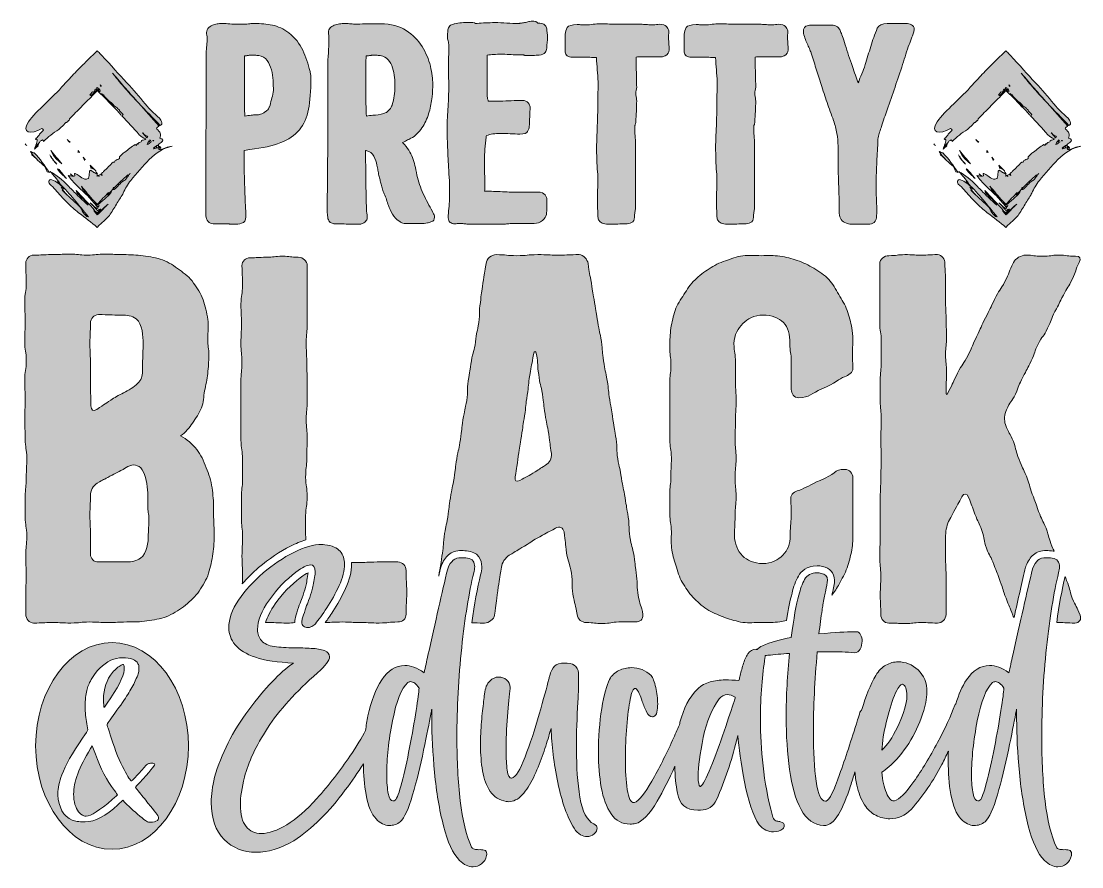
# Model space of a CAD drawing. Header units: inches. Extents: x 50 to 1028, y -930 to -150.
import ezdxf

# ---------------------------------------------------------------- set-up
doc = ezdxf.new("R2010")
doc.units = ezdxf.units.IN
doc.header["$MEASUREMENT"] = 0
doc.layers.add('Layer 1', color=7, linetype='Continuous')

# ---------------------------------------------------------------- blocks, each defined once
blk = doc.blocks.new('block 3')
at = {"layer": 'Layer 1', "true_color": 0x1f9d48}
h = blk.add_hatch(color=114, dxfattribs=at)
h.dxf.hatch_style = 2
edge = h.paths.add_edge_path()
edge.add_spline(control_points=[(255.21, -269.13), (255.21, -282.5), (255.47, -295.86), (255.99, -309.22), (256.16, -312.69), (256.34, -316.2), (256.51, -319.76), (256.68, -323.32), (256.77, -326.83), (256.77, -330.3), (256.77, -333.6), (255.51, -335.59), (253, -336.29), (250.48, -336.98), (248.27, -337.33), (246.36, -337.33), (246.36, -337.33), (244.28, -337.33), (244.28, -337.33), (243.93, -337.33), (243.67, -337.29), (243.5, -337.2), (243.32, -337.11), (243.06, -337.07), (242.72, -337.07), (242.72, -337.07), (241.68, -337.07), (241.68, -337.07), (241.5, -336.9), (241.33, -336.81), (241.16, -336.81), (241.16, -336.81), (226.84, -336.81), (226.84, -336.81), (224.93, -336.81), (223.33, -336.07), (222.02, -334.59), (220.73, -333.12), (220.07, -331.43), (220.07, -329.52), (219.9, -328.31), (219.81, -327.22), (219.81, -326.26), (219.81, -325.31), (219.81, -324.66), (219.81, -324.31), (219.81, -300.02), (219.9, -275.86), (220.07, -251.83), (220.24, -227.8), (220.33, -203.64), (220.33, -179.34), (220.33, -176.91), (220.46, -174.57), (220.73, -172.31), (220.98, -170.06), (221.11, -167.8), (221.11, -165.55), (221.11, -164.68), (221.03, -163.81), (220.85, -162.94), (220.68, -162.08), (220.59, -161.21), (220.59, -160.34), (220.59, -158.43), (221.33, -156.87), (222.81, -155.66), (224.28, -154.44), (225.71, -153.66), (227.1, -153.31), (228.49, -152.79), (229.92, -152.45), (231.4, -152.27), (232.87, -152.1), (234.21, -152.01), (235.43, -152.01), (237.51, -152.01), (239.72, -152.14), (242.07, -152.4), (244.41, -152.66), (246.88, -152.79), (249.48, -152.79), (251.39, -152.79), (253.26, -152.75), (255.08, -152.66), (256.9, -152.58), (258.76, -152.45), (260.68, -152.27), (261.54, -152.1), (262.84, -152.01), (264.58, -152.01), (270.65, -152.01), (276.25, -152.53), (281.37, -153.57), (286.49, -154.61), (291.56, -156.96), (296.59, -160.6), (302.32, -165.29), (306.57, -170.67), (309.35, -176.74), (312.12, -182.81), (314.38, -189.32), (316.12, -196.26), (316.46, -197.48), (316.67, -198.6), (316.76, -199.64), (316.85, -200.68), (316.89, -201.81), (316.89, -203.03), (316.89, -214.13), (316.15, -223.5), (314.68, -231.13), (313.21, -238.77), (310.39, -245.11), (306.22, -250.14), (302.06, -255.17), (296.33, -259.12), (289.05, -261.98), (281.76, -264.84), (272.21, -266.97), (260.42, -268.36), (260.42, -268.36), (255.21, -269.13), (255.21, -269.13)], knot_values=[0, 0, 0, 0, 1, 1, 1, 2, 2, 2, 3, 3, 3, 4, 4, 4, 5, 5, 5, 6, 6, 6, 7, 7, 7, 8, 8, 8, 9, 9, 9, 10, 10, 10, 11, 11, 11, 12, 12, 12, 13, 13, 13, 14, 14, 14, 15, 15, 15, 16, 16, 16, 17, 17, 17, 18, 18, 18, 19, 19, 19, 20, 20, 20, 21, 21, 21, 22, 22, 22, 23, 23, 23, 24, 24, 24, 25, 25, 25, 26, 26, 26, 27, 27, 27, 28, 28, 28, 29, 29, 29, 30, 30, 30, 31, 31, 31, 32, 32, 32, 33, 33, 33, 34, 34, 34, 35, 35, 35, 36, 36, 36, 37, 37, 37, 38, 38, 38, 39, 39, 39, 40, 40, 40, 41, 41, 41, 41], degree=3, periodic=1)
edge = h.paths.add_edge_path()
edge.add_spline(control_points=[(255.99, -237.38), (256.86, -237.21), (257.77, -237.08), (258.73, -236.99), (259.68, -236.91), (260.68, -236.77), (261.72, -236.6), (263.28, -236.43), (264.67, -236.34), (265.88, -236.34), (267.09, -236.34), (268.22, -236.25), (269.26, -236.08), (269.96, -235.91), (270.7, -235.69), (271.48, -235.43), (272.26, -235.17), (273.17, -234.61), (274.21, -233.74), (275.25, -233.05), (275.94, -232.61), (276.29, -232.44), (276.29, -232.44), (276.81, -231.92), (276.81, -231.92), (276.81, -231.74), (276.9, -231.66), (277.07, -231.66), (277.59, -231.13), (277.94, -230.53), (278.11, -229.83), (278.29, -229.49), (278.46, -229.14), (278.64, -228.79), (278.81, -228.45), (279.07, -228.01), (279.42, -227.49), (279.76, -225.06), (280.28, -222.77), (280.98, -220.6), (281.67, -218.43), (282.1, -216.13), (282.28, -213.7), (282.28, -211.09), (282.19, -208.1), (282.02, -204.72), (281.84, -201.33), (281.32, -198), (280.46, -194.7), (279.59, -191.4), (278.24, -188.54), (276.42, -186.11), (274.6, -183.68), (272.04, -182.2), (268.74, -181.68), (267.53, -181.51), (266.27, -181.38), (264.97, -181.29), (263.67, -181.21), (262.41, -181.16), (261.2, -181.16), (260.85, -181.16), (260.46, -181.21), (260.02, -181.29), (259.59, -181.38), (258.94, -181.51), (258.07, -181.68), (257.72, -181.68), (257.33, -181.73), (256.9, -181.81), (256.47, -181.9), (256.08, -181.94), (255.73, -181.94), (255.73, -182.81), (255.69, -183.68), (255.6, -184.55), (255.51, -185.42), (255.47, -186.28), (255.47, -187.15), (255.47, -187.15), (255.47, -196.78), (255.47, -196.78), (255.47, -196.78), (255.47, -219.68), (255.47, -219.68), (255.47, -222.63), (255.51, -225.58), (255.6, -228.53), (255.69, -231.49), (255.82, -234.43), (255.99, -237.38)], knot_values=[0, 0, 0, 0, 1, 1, 1, 2, 2, 2, 3, 3, 3, 4, 4, 4, 5, 5, 5, 6, 6, 6, 7, 7, 7, 8, 8, 8, 9, 9, 9, 10, 10, 10, 11, 11, 11, 12, 12, 12, 13, 13, 13, 14, 14, 14, 15, 15, 15, 16, 16, 16, 17, 17, 17, 18, 18, 18, 19, 19, 19, 20, 20, 20, 21, 21, 21, 22, 22, 22, 23, 23, 23, 24, 24, 24, 25, 25, 25, 26, 26, 26, 27, 27, 27, 28, 28, 28, 29, 29, 29, 30, 30, 30, 30], degree=3, periodic=1)
h = blk.add_hatch(color=114, dxfattribs=at)
h.dxf.hatch_style = 2
edge = h.paths.add_edge_path()
edge.add_spline(control_points=[(401.48, -261.85), (403.91, -264.45), (405.82, -266.84), (407.21, -269), (408.6, -271.18), (409.77, -273.43), (410.72, -275.77), (411.68, -278.11), (412.42, -280.55), (412.94, -283.06), (413.46, -285.58), (414.06, -288.57), (414.76, -292.04), (415.97, -297.59), (417.92, -303.28), (420.62, -309.09), (423.3, -314.9), (426.12, -320.32), (429.07, -325.35), (429.07, -326.05), (429.33, -326.66), (429.85, -327.18), (430.03, -327.52), (430.25, -328), (430.5, -328.61), (430.77, -329.22), (430.89, -329.95), (430.89, -330.82), (430.89, -332.9), (430.03, -334.25), (428.29, -334.85), (426.56, -335.46), (425.25, -335.86), (424.39, -336.02), (422.48, -336.38), (420.49, -336.54), (418.4, -336.54), (416.32, -336.54), (414.24, -336.54), (412.15, -336.54), (412.15, -336.54), (404.09, -336.54), (404.09, -336.54), (403.22, -336.54), (402.44, -336.46), (401.75, -336.29), (401.05, -336.11), (400.53, -335.94), (400.18, -335.77), (399.14, -335.07), (398.45, -334.55), (398.1, -334.21), (395.84, -332.82), (393.89, -330.69), (392.25, -327.83), (390.59, -324.96), (389.34, -322.32), (388.47, -319.89), (387.77, -318.16), (387.17, -316.38), (386.65, -314.55), (386.13, -312.73), (385.43, -310.96), (384.57, -309.22), (383.87, -307.83), (383.31, -306.4), (382.87, -304.92), (382.44, -303.45), (382.05, -301.93), (381.7, -300.37), (381.36, -298.98), (381.01, -297.64), (380.66, -296.33), (380.31, -295.03), (379.97, -293.69), (379.62, -292.3), (379.27, -290.57), (378.97, -288.96), (378.71, -287.48), (378.45, -286.01), (378.14, -284.4), (377.8, -282.67), (377.28, -280.07), (376.33, -277.33), (374.94, -274.47), (373.54, -271.61), (371.38, -269.92), (368.43, -269.4), (368.26, -269.22), (367.91, -269.13), (367.39, -269.13), (367.39, -287.53), (367.65, -305.84), (368.17, -324.05), (368.17, -325.1), (368.3, -326.18), (368.56, -327.31), (368.82, -328.44), (368.95, -329.61), (368.95, -330.82), (368.95, -331.86), (368.6, -332.9), (367.91, -333.94), (367.22, -334.98), (366.09, -335.86), (364.52, -336.54), (363.48, -337.07), (362.35, -337.33), (361.14, -337.33), (361.14, -337.33), (358.54, -337.33), (358.54, -337.33), (357.67, -337.33), (356.72, -337.33), (355.68, -337.33), (354.64, -337.33), (353.68, -337.24), (352.81, -337.07), (350.56, -337.07), (348.26, -337.03), (345.92, -336.94), (343.57, -336.85), (341.19, -336.81), (338.76, -336.81), (337.89, -336.81), (336.85, -336.54), (335.63, -336.02), (334.42, -335.5), (333.55, -334.46), (333.03, -332.9), (332.68, -332.38), (332.51, -331.86), (332.51, -331.34), (332.51, -330.82), (332.42, -330.22), (332.25, -329.52), (332.08, -328.48), (331.99, -327.52), (331.99, -326.66), (331.99, -325.79), (331.99, -325.18), (331.99, -324.83), (331.99, -312.34), (332.08, -299.81), (332.25, -287.22), (332.42, -274.65), (332.51, -262.11), (332.51, -249.62), (332.51, -249.62), (332.51, -192.09), (332.51, -192.09), (332.51, -187.76), (332.68, -183.46), (333.03, -179.21), (333.38, -174.96), (333.55, -170.75), (333.55, -166.59), (333.55, -165.37), (333.46, -164.24), (333.29, -163.2), (333.12, -162.16), (333.03, -161.12), (333.03, -160.08), (333.03, -158.52), (333.55, -157.22), (334.59, -156.18), (335.63, -155.14), (336.94, -154.31), (338.5, -153.71), (340.06, -153.1), (341.66, -152.66), (343.31, -152.4), (344.96, -152.14), (346.39, -152.01), (347.61, -152.01), (349.34, -152.01), (350.99, -152.1), (352.55, -152.27), (354.12, -152.45), (355.76, -152.53), (357.5, -152.53), (360.62, -152.53), (363.7, -152.49), (366.74, -152.4), (369.77, -152.32), (372.86, -152.27), (375.98, -152.27), (375.98, -152.27), (381.44, -152.27), (381.44, -152.27), (390.81, -152.27), (398.58, -154.31), (404.74, -158.39), (410.9, -162.47), (415.8, -167.41), (419.44, -173.22), (423.09, -179.04), (425.65, -185.11), (427.12, -191.44), (428.59, -197.78), (429.33, -203.29), (429.33, -207.97), (429.33, -211.27), (429.11, -215.22), (428.68, -219.81), (428.25, -224.41), (427.38, -229.01), (426.08, -233.61), (424.78, -238.21), (422.87, -242.63), (420.35, -246.88), (417.84, -251.14), (414.58, -254.56), (410.59, -257.16), (410.59, -257.16), (409.03, -257.94), (409.03, -257.94), (408.34, -258.29), (407.73, -258.64), (407.21, -258.98), (405.82, -259.5), (404.43, -260.2), (403.05, -261.07), (403.05, -261.07), (401.48, -261.85), (401.48, -261.85)], knot_values=[0, 0, 0, 0, 1, 1, 1, 2, 2, 2, 3, 3, 3, 4, 4, 4, 5, 5, 5, 6, 6, 6, 7, 7, 7, 8, 8, 8, 9, 9, 9, 10, 10, 10, 11, 11, 11, 12, 12, 12, 13, 13, 13, 14, 14, 14, 15, 15, 15, 16, 16, 16, 17, 17, 17, 18, 18, 18, 19, 19, 19, 20, 20, 20, 21, 21, 21, 22, 22, 22, 23, 23, 23, 24, 24, 24, 25, 25, 25, 26, 26, 26, 27, 27, 27, 28, 28, 28, 29, 29, 29, 30, 30, 30, 31, 31, 31, 32, 32, 32, 33, 33, 33, 34, 34, 34, 35, 35, 35, 36, 36, 36, 37, 37, 37, 38, 38, 38, 39, 39, 39, 40, 40, 40, 41, 41, 41, 42, 42, 42, 43, 43, 43, 44, 44, 44, 45, 45, 45, 46, 46, 46, 47, 47, 47, 48, 48, 48, 49, 49, 49, 50, 50, 50, 51, 51, 51, 52, 52, 52, 53, 53, 53, 54, 54, 54, 55, 55, 55, 56, 56, 56, 57, 57, 57, 58, 58, 58, 59, 59, 59, 60, 60, 60, 61, 61, 61, 62, 62, 62, 63, 63, 63, 64, 64, 64, 65, 65, 65, 66, 66, 66, 67, 67, 67, 68, 68, 68, 69, 69, 69, 70, 70, 70, 71, 71, 71, 72, 72, 72, 73, 73, 73, 74, 74, 74, 75, 75, 75, 75], degree=3, periodic=1)
edge = h.paths.add_edge_path()
edge.add_spline(control_points=[(391.6, -228.27), (391.6, -228.1), (391.63, -227.93), (391.72, -227.75), (391.81, -227.58), (391.85, -227.32), (391.85, -226.97), (392.72, -224.2), (393.37, -221.42), (393.81, -218.64), (394.24, -215.87), (394.46, -213), (394.46, -210.05), (394.46, -207.63), (394.33, -204.89), (394.07, -201.86), (393.81, -198.82), (393.2, -195.87), (392.25, -193), (391.29, -190.14), (389.94, -187.67), (388.21, -185.59), (386.48, -183.5), (384.05, -182.2), (380.92, -181.68), (379.71, -181.51), (378.45, -181.38), (377.15, -181.29), (375.85, -181.21), (374.59, -181.16), (373.38, -181.16), (373.38, -181.16), (373.11, -181.16), (373.11, -181.16), (372.94, -181.34), (372.77, -181.42), (372.59, -181.42), (372.07, -181.42), (371.55, -181.47), (371.03, -181.55), (370.51, -181.64), (369.9, -181.77), (369.21, -181.94), (369.21, -181.94), (367.91, -181.94), (367.91, -181.94), (367.91, -182.81), (367.86, -183.64), (367.78, -184.41), (367.69, -185.2), (367.65, -186.02), (367.65, -186.89), (367.65, -186.89), (367.65, -196.52), (367.65, -196.52), (367.65, -196.52), (367.65, -219.68), (367.65, -219.68), (367.65, -222.63), (367.69, -225.58), (367.78, -228.53), (367.86, -231.49), (367.99, -234.43), (368.17, -237.38), (369.03, -237.21), (369.95, -237.08), (370.9, -236.99), (371.85, -236.91), (372.86, -236.77), (373.9, -236.6), (377.37, -236.6), (380.79, -236.08), (384.18, -235.04), (387.56, -234), (390.03, -231.57), (391.6, -227.75), (391.6, -227.75), (391.6, -228.27), (391.6, -228.27)], knot_values=[0, 0, 0, 0, 1, 1, 1, 2, 2, 2, 3, 3, 3, 4, 4, 4, 5, 5, 5, 6, 6, 6, 7, 7, 7, 8, 8, 8, 9, 9, 9, 10, 10, 10, 11, 11, 11, 12, 12, 12, 13, 13, 13, 14, 14, 14, 15, 15, 15, 16, 16, 16, 17, 17, 17, 18, 18, 18, 19, 19, 19, 20, 20, 20, 21, 21, 21, 22, 22, 22, 23, 23, 23, 24, 24, 24, 25, 25, 25, 26, 26, 26, 26], degree=3, periodic=1)
h = blk.add_hatch(color=114, dxfattribs=at)
h.dxf.hatch_style = 2
edge = h.paths.add_edge_path()
edge.add_spline(control_points=[(510.27, -307.65), (510.27, -307.65), (526.15, -307.65), (526.15, -307.65), (529.62, -307.65), (531.92, -308.48), (533.05, -310.13), (534.18, -311.78), (534.74, -313.29), (534.74, -314.68), (534.74, -316.94), (534.74, -319.24), (534.74, -321.58), (534.74, -323.92), (534.57, -326.14), (534.22, -328.22), (533.87, -330.13), (532.66, -331.99), (530.58, -333.81), (528.49, -335.64), (525.89, -336.54), (522.77, -336.54), (522.77, -336.54), (503.77, -336.54), (503.77, -336.54), (502.38, -336.54), (500.99, -336.63), (499.6, -336.81), (498.22, -336.98), (496.83, -337.07), (495.44, -337.07), (495.44, -337.07), (461.6, -337.07), (461.6, -337.07), (460.39, -337.07), (459.17, -336.98), (457.96, -336.81), (456.75, -336.63), (455.44, -336.54), (454.06, -336.54), (453.19, -336.54), (452.45, -336.59), (451.84, -336.68), (451.23, -336.77), (450.59, -336.81), (449.89, -336.81), (447.98, -336.81), (446.46, -336.38), (445.34, -335.5), (444.21, -334.64), (443.65, -333.25), (443.65, -331.34), (443.65, -328.39), (443.82, -325.48), (444.17, -322.62), (444.51, -319.76), (444.69, -316.85), (444.69, -313.9), (444.69, -313.9), (444.69, -296.2), (444.69, -296.2), (444.69, -295.16), (444.6, -294.17), (444.43, -293.21), (444.25, -292.26), (444.17, -291.26), (444.17, -290.22), (443.82, -282.93), (443.47, -275.82), (443.13, -268.88), (442.77, -261.94), (442.61, -254.82), (442.61, -247.53), (442.61, -243.02), (442.77, -238.55), (443.13, -234.13), (443.47, -229.7), (443.73, -225.24), (443.9, -220.73), (444.08, -215.52), (444.12, -210.23), (444.04, -204.85), (443.95, -199.47), (443.9, -194.18), (443.9, -188.97), (443.9, -186.2), (443.95, -183.42), (444.04, -180.64), (444.12, -177.87), (444.17, -175.09), (444.17, -172.31), (444.17, -170.93), (443.95, -169.54), (443.52, -168.15), (443.08, -166.76), (442.86, -165.37), (442.86, -163.98), (442.86, -163.64), (442.91, -163.12), (442.99, -162.42), (443.08, -161.73), (443.13, -160.95), (443.13, -160.08), (443.29, -159.56), (443.38, -158.87), (443.38, -158), (443.38, -158), (443.9, -155.92), (443.9, -155.92), (444.43, -154.53), (445.38, -153.62), (446.77, -153.18), (448.16, -152.75), (449.02, -152.45), (449.37, -152.27), (451.28, -151.93), (453.49, -151.62), (456.01, -151.36), (458.52, -151.1), (460.82, -150.97), (462.91, -150.97), (464.29, -150.97), (465.46, -151.06), (466.42, -151.23), (467.37, -151.41), (468.2, -151.67), (468.89, -152.01), (468.89, -152.01), (470.19, -152.01), (470.19, -152.01), (475.4, -151.49), (480.86, -151.23), (486.59, -151.23), (490.24, -151.23), (493.92, -151.36), (497.65, -151.62), (501.38, -151.88), (505.15, -152.01), (508.98, -152.01), (509.14, -152.01), (509.41, -151.97), (509.75, -151.88), (510.1, -151.8), (510.62, -151.75), (511.32, -151.75), (512.01, -151.58), (512.62, -151.45), (513.14, -151.36), (513.66, -151.28), (514.26, -151.15), (514.96, -150.97), (516.69, -150.62), (517.91, -150.37), (518.61, -150.19), (519.65, -150.02), (520.51, -149.93), (521.21, -149.93), (521.9, -149.93), (522.33, -149.93), (522.51, -149.93), (522.51, -149.93), (524.33, -150.19), (524.33, -150.19), (524.33, -150.19), (525.63, -151.23), (525.63, -151.23), (525.98, -151.58), (526.41, -151.75), (526.93, -151.75), (527.63, -151.75), (528.62, -151.84), (529.93, -152.01), (531.23, -152.19), (532.31, -152.79), (533.18, -153.83), (533.87, -154.53), (534.31, -155.57), (534.48, -156.96), (534.65, -158.35), (534.83, -159.73), (535, -161.12), (535.17, -162.51), (535.26, -163.9), (535.26, -165.29), (535.26, -166.85), (535.13, -168.45), (534.87, -170.1), (534.61, -171.75), (534.48, -173.35), (534.48, -174.92), (534.48, -176.31), (534, -177.61), (533.05, -178.82), (532.09, -180.04), (530.23, -180.82), (527.45, -181.16), (525.54, -181.34), (523.68, -181.47), (521.86, -181.55), (520.04, -181.64), (518.17, -181.68), (516.26, -181.68), (515.74, -181.51), (515.13, -181.42), (514.44, -181.42), (514.09, -181.25), (513.74, -181.16), (513.4, -181.16), (513.22, -180.99), (513.05, -180.9), (512.88, -180.9), (512.88, -180.9), (507.15, -180.9), (507.15, -180.9), (504.72, -180.9), (502.25, -180.82), (499.73, -180.64), (497.22, -180.47), (494.75, -180.38), (492.32, -180.38), (490.06, -180.38), (487.89, -180.47), (485.81, -180.64), (483.73, -180.82), (481.65, -180.99), (479.56, -181.16), (479.56, -181.16), (479.56, -181.68), (479.56, -181.68), (479.56, -181.68), (479.56, -217.6), (479.56, -217.6), (479.56, -218.47), (479.65, -219.47), (479.82, -220.6), (480, -221.72), (480.25, -222.72), (480.61, -223.59), (480.61, -223.59), (491.54, -223.59), (491.54, -223.59), (495, -223.59), (498.43, -223.5), (501.82, -223.33), (505.2, -223.15), (508.62, -223.07), (512.1, -223.07), (514.53, -223.07), (516.3, -223.81), (517.43, -225.28), (518.56, -226.76), (519.13, -227.93), (519.13, -228.79), (519.13, -231.92), (519.04, -235), (518.86, -238.03), (518.69, -241.07), (518.52, -244.15), (518.34, -247.27), (518.17, -248.49), (517.69, -249.92), (516.91, -251.57), (516.13, -253.22), (513.74, -254.04), (509.75, -254.04), (506.8, -254.04), (503.86, -253.95), (500.91, -253.78), (497.95, -253.61), (495, -253.52), (492.06, -253.52), (486.85, -253.52), (482.51, -254.13), (479.04, -255.34), (478.69, -255.69), (478.52, -256.21), (478.52, -256.9), (478.17, -260.55), (477.83, -264.19), (477.48, -267.83), (477.13, -271.48), (476.96, -275.12), (476.96, -278.76), (476.96, -282.76), (477.05, -286.62), (477.22, -290.35), (477.39, -294.08), (477.48, -297.94), (477.48, -301.93), (477.48, -302.8), (477.44, -303.62), (477.35, -304.4), (477.26, -305.18), (477.22, -305.92), (477.22, -306.61), (482.77, -306.79), (488.28, -307), (493.75, -307.27), (499.21, -307.53), (504.72, -307.65), (510.27, -307.65)], knot_values=[0, 0, 0, 0, 1, 1, 1, 2, 2, 2, 3, 3, 3, 4, 4, 4, 5, 5, 5, 6, 6, 6, 7, 7, 7, 8, 8, 8, 9, 9, 9, 10, 10, 10, 11, 11, 11, 12, 12, 12, 13, 13, 13, 14, 14, 14, 15, 15, 15, 16, 16, 16, 17, 17, 17, 18, 18, 18, 19, 19, 19, 20, 20, 20, 21, 21, 21, 22, 22, 22, 23, 23, 23, 24, 24, 24, 25, 25, 25, 26, 26, 26, 27, 27, 27, 28, 28, 28, 29, 29, 29, 30, 30, 30, 31, 31, 31, 32, 32, 32, 33, 33, 33, 34, 34, 34, 35, 35, 35, 36, 36, 36, 37, 37, 37, 38, 38, 38, 39, 39, 39, 40, 40, 40, 41, 41, 41, 42, 42, 42, 43, 43, 43, 44, 44, 44, 45, 45, 45, 46, 46, 46, 47, 47, 47, 48, 48, 48, 49, 49, 49, 50, 50, 50, 51, 51, 51, 52, 52, 52, 53, 53, 53, 54, 54, 54, 55, 55, 55, 56, 56, 56, 57, 57, 57, 58, 58, 58, 59, 59, 59, 60, 60, 60, 61, 61, 61, 62, 62, 62, 63, 63, 63, 64, 64, 64, 65, 65, 65, 66, 66, 66, 67, 67, 67, 68, 68, 68, 69, 69, 69, 70, 70, 70, 71, 71, 71, 72, 72, 72, 73, 73, 73, 74, 74, 74, 75, 75, 75, 76, 76, 76, 77, 77, 77, 78, 78, 78, 79, 79, 79, 80, 80, 80, 81, 81, 81, 82, 82, 82, 83, 83, 83, 84, 84, 84, 85, 85, 85, 86, 86, 86, 87, 87, 87, 88, 88, 88, 89, 89, 89, 90, 90, 90, 91, 91, 91, 92, 92, 92, 93, 93, 93, 94, 94, 94, 95, 95, 95, 96, 96, 96, 97, 97, 97, 98, 98, 98, 99, 99, 99, 100, 100, 100, 100], degree=3, periodic=1)
h = blk.add_hatch(color=114, dxfattribs=at)
h.dxf.hatch_style = 2
edge = h.paths.add_edge_path()
edge.add_spline(control_points=[(616.98, -182.98), (616.98, -187.5), (617.07, -192.09), (617.25, -196.78), (617.42, -201.46), (617.51, -206.15), (617.51, -210.83), (617.51, -211.71), (617.37, -212.66), (617.12, -213.7), (616.86, -214.74), (616.72, -215.69), (616.72, -216.56), (616.72, -217.6), (616.86, -218.69), (617.12, -219.81), (617.37, -220.94), (617.51, -222.11), (617.51, -223.33), (617.51, -226.62), (617.42, -229.88), (617.25, -233.09), (617.07, -236.3), (616.89, -239.56), (616.72, -242.85), (616.72, -243.2), (616.68, -243.5), (616.59, -243.76), (616.5, -244.02), (616.47, -244.32), (616.47, -244.67), (616.29, -245.02), (616.2, -245.28), (616.2, -245.45), (616.2, -245.63), (616.12, -245.88), (615.94, -246.23), (615.77, -246.75), (615.68, -247.27), (615.68, -247.79), (615.68, -250.39), (615.82, -253), (616.07, -255.6), (616.33, -258.2), (616.47, -260.81), (616.47, -263.41), (616.47, -263.41), (616.47, -321.19), (616.47, -321.19), (616.47, -322.58), (616.33, -323.92), (616.07, -325.22), (615.82, -326.53), (615.59, -327.87), (615.43, -329.26), (615.43, -329.26), (615.43, -330.82), (615.43, -330.82), (615.43, -333.25), (614.55, -334.85), (612.82, -335.64), (611.08, -336.42), (609.18, -336.81), (607.09, -336.81), (604.66, -336.81), (602.36, -336.9), (600.19, -337.07), (598.02, -337.24), (595.81, -337.33), (593.56, -337.33), (590.61, -337.33), (588.35, -337.07), (586.79, -336.54), (585.23, -336.02), (584.06, -335.34), (583.28, -334.46), (582.5, -333.6), (582.02, -332.56), (581.85, -331.34), (581.67, -330.13), (581.59, -328.74), (581.59, -327.18), (581.41, -321.28), (581.37, -315.47), (581.46, -309.74), (581.54, -304.01), (581.59, -298.2), (581.59, -292.3), (581.59, -291.09), (581.5, -289.92), (581.33, -288.79), (581.15, -287.66), (581.07, -286.49), (581.07, -285.27), (580.89, -282.32), (580.76, -279.28), (580.68, -276.16), (580.59, -273.04), (580.55, -270.01), (580.55, -267.05), (580.55, -263.06), (580.63, -259.12), (580.81, -255.21), (580.98, -251.31), (581.15, -247.36), (581.33, -243.37), (581.5, -237.12), (581.63, -230.88), (581.72, -224.63), (581.81, -218.38), (581.85, -212.14), (581.85, -205.89), (581.85, -202.24), (581.63, -198.56), (581.2, -194.83), (580.76, -191.1), (580.55, -187.32), (580.55, -183.5), (578.47, -183.5), (576.34, -183.42), (574.17, -183.25), (572, -183.07), (569.96, -182.98), (568.05, -182.98), (566.32, -182.98), (564.63, -183.03), (562.98, -183.12), (561.33, -183.2), (559.73, -183.25), (558.16, -183.25), (556.25, -183.25), (554.69, -182.81), (553.48, -181.94), (552.26, -181.08), (551.66, -179.95), (551.66, -178.56), (551.66, -178.56), (551.66, -161.9), (551.66, -161.9), (551.66, -159.65), (552.26, -157.61), (553.48, -155.79), (554.69, -153.96), (557.73, -153.05), (562.59, -153.05), (563.98, -153.05), (565.32, -153.1), (566.62, -153.18), (567.92, -153.27), (569.27, -153.31), (570.66, -153.31), (572.91, -153.31), (575.17, -153.14), (577.42, -152.79), (579.68, -152.45), (582.02, -152.27), (584.45, -152.27), (587.22, -152.27), (589.92, -152.36), (592.52, -152.53), (595.12, -152.71), (597.72, -152.79), (600.33, -152.79), (600.33, -152.79), (622.45, -152.79), (622.45, -152.79), (624.18, -152.79), (625.88, -152.88), (627.52, -153.05), (629.17, -153.23), (630.95, -153.31), (632.86, -153.31), (633.9, -153.31), (634.85, -153.23), (635.73, -153.05), (636.59, -152.88), (637.55, -152.79), (638.59, -152.79), (641.71, -152.79), (643.83, -153.44), (644.96, -154.75), (646.09, -156.04), (646.83, -157.39), (647.18, -158.78), (647.18, -159.65), (647.13, -160.47), (647.04, -161.25), (646.96, -162.03), (646.92, -162.86), (646.92, -163.72), (646.92, -165.81), (647, -167.93), (647.18, -170.1), (647.34, -172.27), (647.43, -174.4), (647.43, -176.48), (647.43, -178.74), (646.22, -180.56), (643.8, -181.94), (642.58, -182.46), (641.45, -182.72), (640.41, -182.72), (640.41, -182.72), (638.07, -182.72), (638.07, -182.72), (638.07, -182.72), (627.4, -182.72), (627.4, -182.72), (625.49, -182.72), (623.66, -182.72), (621.93, -182.72), (620.19, -182.72), (618.55, -182.81), (616.98, -182.98)], knot_values=[0, 0, 0, 0, 1, 1, 1, 2, 2, 2, 3, 3, 3, 4, 4, 4, 5, 5, 5, 6, 6, 6, 7, 7, 7, 8, 8, 8, 9, 9, 9, 10, 10, 10, 11, 11, 11, 12, 12, 12, 13, 13, 13, 14, 14, 14, 15, 15, 15, 16, 16, 16, 17, 17, 17, 18, 18, 18, 19, 19, 19, 20, 20, 20, 21, 21, 21, 22, 22, 22, 23, 23, 23, 24, 24, 24, 25, 25, 25, 26, 26, 26, 27, 27, 27, 28, 28, 28, 29, 29, 29, 30, 30, 30, 31, 31, 31, 32, 32, 32, 33, 33, 33, 34, 34, 34, 35, 35, 35, 36, 36, 36, 37, 37, 37, 38, 38, 38, 39, 39, 39, 40, 40, 40, 41, 41, 41, 42, 42, 42, 43, 43, 43, 44, 44, 44, 45, 45, 45, 46, 46, 46, 47, 47, 47, 48, 48, 48, 49, 49, 49, 50, 50, 50, 51, 51, 51, 52, 52, 52, 53, 53, 53, 54, 54, 54, 55, 55, 55, 56, 56, 56, 57, 57, 57, 58, 58, 58, 59, 59, 59, 60, 60, 60, 61, 61, 61, 62, 62, 62, 63, 63, 63, 64, 64, 64, 65, 65, 65, 66, 66, 66, 67, 67, 67, 68, 68, 68, 69, 69, 69, 70, 70, 70, 71, 71, 71, 71], degree=3, periodic=1)
h = blk.add_hatch(color=114, dxfattribs=at)
h.dxf.hatch_style = 2
edge = h.paths.add_edge_path()
edge.add_spline(control_points=[(726.82, -182.98), (726.82, -187.5), (726.91, -192.09), (727.08, -196.78), (727.25, -201.46), (727.34, -206.15), (727.34, -210.83), (727.34, -211.71), (727.21, -212.66), (726.95, -213.7), (726.69, -214.74), (726.56, -215.69), (726.56, -216.56), (726.56, -217.6), (726.69, -218.69), (726.95, -219.81), (727.21, -220.94), (727.34, -222.11), (727.34, -223.33), (727.34, -226.62), (727.25, -229.88), (727.08, -233.09), (726.91, -236.3), (726.73, -239.56), (726.56, -242.85), (726.56, -243.2), (726.51, -243.5), (726.43, -243.76), (726.34, -244.02), (726.3, -244.32), (726.3, -244.67), (726.12, -245.02), (726.04, -245.28), (726.04, -245.45), (726.04, -245.63), (725.95, -245.88), (725.78, -246.23), (725.6, -246.75), (725.52, -247.27), (725.52, -247.79), (725.52, -250.39), (725.65, -253), (725.91, -255.6), (726.17, -258.2), (726.3, -260.81), (726.3, -263.41), (726.3, -263.41), (726.3, -321.19), (726.3, -321.19), (726.3, -322.58), (726.17, -323.92), (725.91, -325.22), (725.65, -326.53), (725.43, -327.87), (725.26, -329.26), (725.26, -329.26), (725.26, -330.82), (725.26, -330.82), (725.26, -333.25), (724.39, -334.85), (722.66, -335.64), (720.92, -336.42), (719.01, -336.81), (716.93, -336.81), (714.5, -336.81), (712.2, -336.9), (710.03, -337.07), (707.86, -337.24), (705.65, -337.33), (703.4, -337.33), (700.44, -337.33), (698.19, -337.07), (696.63, -336.54), (695.07, -336.02), (693.9, -335.34), (693.11, -334.46), (692.34, -333.6), (691.85, -332.56), (691.68, -331.34), (691.51, -330.13), (691.42, -328.74), (691.42, -327.18), (691.25, -321.28), (691.2, -315.47), (691.29, -309.74), (691.38, -304.01), (691.42, -298.2), (691.42, -292.3), (691.42, -291.09), (691.33, -289.92), (691.16, -288.79), (690.99, -287.66), (690.9, -286.49), (690.9, -285.27), (690.73, -282.32), (690.6, -279.28), (690.51, -276.16), (690.42, -273.04), (690.38, -270.01), (690.38, -267.05), (690.38, -263.06), (690.47, -259.12), (690.64, -255.21), (690.81, -251.31), (690.99, -247.36), (691.16, -243.37), (691.33, -237.12), (691.46, -230.88), (691.55, -224.63), (691.64, -218.38), (691.68, -212.14), (691.68, -205.89), (691.68, -202.24), (691.46, -198.56), (691.03, -194.83), (690.6, -191.1), (690.38, -187.32), (690.38, -183.5), (688.3, -183.5), (686.17, -183.42), (684, -183.25), (681.83, -183.07), (679.8, -182.98), (677.89, -182.98), (676.15, -182.98), (674.46, -183.03), (672.81, -183.12), (671.16, -183.2), (669.56, -183.25), (668, -183.25), (666.09, -183.25), (664.52, -182.81), (663.31, -181.94), (662.1, -181.08), (661.49, -179.95), (661.49, -178.56), (661.49, -178.56), (661.49, -161.9), (661.49, -161.9), (661.49, -159.65), (662.1, -157.61), (663.31, -155.79), (664.52, -153.96), (667.56, -153.05), (672.42, -153.05), (673.81, -153.05), (675.16, -153.1), (676.46, -153.18), (677.76, -153.27), (679.1, -153.31), (680.49, -153.31), (682.74, -153.31), (685, -153.14), (687.26, -152.79), (689.51, -152.45), (691.85, -152.27), (694.29, -152.27), (697.06, -152.27), (699.75, -152.36), (702.35, -152.53), (704.96, -152.71), (707.56, -152.79), (710.16, -152.79), (710.16, -152.79), (732.29, -152.79), (732.29, -152.79), (734.02, -152.79), (735.71, -152.88), (737.36, -153.05), (739.01, -153.23), (740.79, -153.31), (742.7, -153.31), (743.74, -153.31), (744.69, -153.23), (745.56, -153.05), (746.43, -152.88), (747.38, -152.79), (748.42, -152.79), (751.55, -152.79), (753.67, -153.44), (754.8, -154.75), (755.92, -156.04), (756.66, -157.39), (757.01, -158.78), (757.01, -159.65), (756.97, -160.47), (756.88, -161.25), (756.79, -162.03), (756.75, -162.86), (756.75, -163.72), (756.75, -165.81), (756.84, -167.93), (757.01, -170.1), (757.18, -172.27), (757.27, -174.4), (757.27, -176.48), (757.27, -178.74), (756.06, -180.56), (753.63, -181.94), (752.41, -182.46), (751.29, -182.72), (750.25, -182.72), (750.25, -182.72), (747.9, -182.72), (747.9, -182.72), (747.9, -182.72), (737.23, -182.72), (737.23, -182.72), (735.32, -182.72), (733.5, -182.72), (731.76, -182.72), (730.03, -182.72), (728.38, -182.81), (726.82, -182.98)], knot_values=[0, 0, 0, 0, 1, 1, 1, 2, 2, 2, 3, 3, 3, 4, 4, 4, 5, 5, 5, 6, 6, 6, 7, 7, 7, 8, 8, 8, 9, 9, 9, 10, 10, 10, 11, 11, 11, 12, 12, 12, 13, 13, 13, 14, 14, 14, 15, 15, 15, 16, 16, 16, 17, 17, 17, 18, 18, 18, 19, 19, 19, 20, 20, 20, 21, 21, 21, 22, 22, 22, 23, 23, 23, 24, 24, 24, 25, 25, 25, 26, 26, 26, 27, 27, 27, 28, 28, 28, 29, 29, 29, 30, 30, 30, 31, 31, 31, 32, 32, 32, 33, 33, 33, 34, 34, 34, 35, 35, 35, 36, 36, 36, 37, 37, 37, 38, 38, 38, 39, 39, 39, 40, 40, 40, 41, 41, 41, 42, 42, 42, 43, 43, 43, 44, 44, 44, 45, 45, 45, 46, 46, 46, 47, 47, 47, 48, 48, 48, 49, 49, 49, 50, 50, 50, 51, 51, 51, 52, 52, 52, 53, 53, 53, 54, 54, 54, 55, 55, 55, 56, 56, 56, 57, 57, 57, 58, 58, 58, 59, 59, 59, 60, 60, 60, 61, 61, 61, 62, 62, 62, 63, 63, 63, 64, 64, 64, 65, 65, 65, 66, 66, 66, 67, 67, 67, 68, 68, 68, 69, 69, 69, 70, 70, 70, 71, 71, 71, 71], degree=3, periodic=1)
h = blk.add_hatch(color=114, dxfattribs=at)
h.dxf.hatch_style = 2
edge = h.paths.add_edge_path()
edge.add_spline(control_points=[(822.08, -206.93), (822.95, -203.98), (823.99, -201.16), (825.2, -198.47), (826.41, -195.78), (827.46, -192.97), (828.33, -190.01), (830.06, -184.46), (831.79, -178.86), (833.53, -173.22), (835.26, -167.59), (837.26, -161.99), (839.52, -156.44), (841.08, -153.49), (844.11, -152.01), (848.63, -152.01), (848.63, -152.01), (866.33, -152.01), (866.33, -152.01), (867.71, -152.01), (869.27, -152.4), (871.01, -153.18), (872.74, -153.96), (873.61, -155.31), (873.61, -157.22), (873.61, -157.91), (873.52, -158.52), (873.35, -159.04), (873.35, -159.39), (873.18, -159.91), (872.83, -160.6), (872.48, -161.82), (872.05, -163.12), (871.53, -164.51), (871.01, -165.9), (870.53, -167.2), (870.1, -168.41), (869.67, -169.63), (869.27, -170.58), (868.93, -171.27), (867.89, -174.23), (866.89, -177.26), (865.93, -180.38), (864.98, -183.5), (863.98, -186.63), (862.94, -189.75), (860.68, -196.87), (858.34, -203.85), (855.91, -210.7), (853.48, -217.56), (851.05, -224.54), (848.63, -231.66), (847.76, -234.09), (846.89, -236.6), (846.02, -239.2), (845.15, -241.81), (844.29, -244.41), (843.42, -247.01), (842.9, -248.75), (842.34, -250.48), (841.73, -252.22), (841.12, -253.95), (840.64, -255.69), (840.3, -257.42), (840.12, -258.29), (840.04, -259.07), (840.04, -259.77), (840.04, -260.46), (840.04, -261.15), (840.04, -261.85), (839.69, -268.61), (839.34, -275.38), (839, -282.15), (838.65, -288.91), (838.48, -295.77), (838.48, -302.71), (838.48, -306.18), (838.56, -309.61), (838.74, -312.99), (838.91, -316.38), (839, -319.8), (839, -323.27), (839, -323.27), (839, -327.7), (839, -327.7), (839, -329.26), (838.82, -330.91), (838.48, -332.64), (837.61, -335.07), (836.18, -336.46), (834.18, -336.81), (832.19, -337.15), (830.15, -337.33), (828.07, -337.33), (828.07, -337.33), (822.6, -337.33), (822.6, -337.33), (822.6, -337.33), (819.48, -337.33), (819.48, -337.33), (819.48, -337.33), (818.17, -337.33), (818.17, -337.33), (817.31, -337.33), (816.44, -337.33), (815.57, -337.33), (814.7, -337.33), (813.84, -337.15), (812.97, -336.81), (807.93, -335.77), (805.16, -333.08), (804.64, -328.74), (804.29, -326.66), (804.21, -324.49), (804.38, -322.23), (804.55, -319.98), (804.55, -317.72), (804.38, -315.47), (804.03, -307.13), (803.77, -298.77), (803.6, -290.35), (803.42, -281.93), (803.34, -273.56), (803.34, -265.23), (803.34, -261.24), (802.99, -257.29), (802.3, -253.39), (801.6, -249.49), (800.56, -245.54), (799.18, -241.55), (797.09, -236), (795.1, -230.45), (793.19, -224.89), (791.28, -219.34), (789.46, -213.79), (787.72, -208.23), (785.99, -203.2), (784.38, -198.21), (782.91, -193.27), (781.43, -188.32), (779.83, -183.34), (778.09, -178.3), (777.57, -176.91), (777.01, -175.48), (776.4, -174.01), (775.79, -172.53), (775.05, -170.93), (774.19, -169.19), (773.49, -167.63), (772.84, -165.9), (772.24, -163.98), (771.63, -162.08), (771.33, -160.43), (771.33, -159.04), (771.33, -158.17), (771.54, -157.26), (771.98, -156.31), (772.41, -155.36), (773.32, -154.61), (774.71, -154.09), (776.09, -153.75), (777.57, -153.57), (779.13, -153.57), (779.13, -153.57), (797.35, -153.57), (797.35, -153.57), (801.69, -153.57), (804.47, -155.57), (805.68, -159.56), (806.55, -161.47), (807.98, -165.55), (809.98, -171.79), (811.97, -178.04), (814.18, -184.63), (816.61, -191.57), (817.48, -194.35), (818.39, -197.04), (819.34, -199.64), (820.3, -202.24), (821.21, -204.68), (822.08, -206.93)], knot_values=[0, 0, 0, 0, 1, 1, 1, 2, 2, 2, 3, 3, 3, 4, 4, 4, 5, 5, 5, 6, 6, 6, 7, 7, 7, 8, 8, 8, 9, 9, 9, 10, 10, 10, 11, 11, 11, 12, 12, 12, 13, 13, 13, 14, 14, 14, 15, 15, 15, 16, 16, 16, 17, 17, 17, 18, 18, 18, 19, 19, 19, 20, 20, 20, 21, 21, 21, 22, 22, 22, 23, 23, 23, 24, 24, 24, 25, 25, 25, 26, 26, 26, 27, 27, 27, 28, 28, 28, 29, 29, 29, 30, 30, 30, 31, 31, 31, 32, 32, 32, 33, 33, 33, 34, 34, 34, 35, 35, 35, 36, 36, 36, 37, 37, 37, 38, 38, 38, 39, 39, 39, 40, 40, 40, 41, 41, 41, 42, 42, 42, 43, 43, 43, 44, 44, 44, 45, 45, 45, 46, 46, 46, 47, 47, 47, 48, 48, 48, 49, 49, 49, 50, 50, 50, 51, 51, 51, 52, 52, 52, 53, 53, 53, 54, 54, 54, 55, 55, 55, 56, 56, 56, 57, 57, 57, 58, 58, 58, 59, 59, 59, 60, 60, 60, 60], degree=3, periodic=1)
at = {"layer": 'Layer 1', "lineweight": 0}
for points, knots in [([(255.21, -269.13), (255.21, -282.5), (255.47, -295.86), (255.99, -309.22), (256.16, -312.69), (256.34, -316.2), (256.51, -319.76), (256.68, -323.32), (256.77, -326.83), (256.77, -330.3), (256.77, -333.6), (255.51, -335.59), (253, -336.29), (250.48, -336.98), (248.27, -337.33), (246.36, -337.33), (246.36, -337.33), (244.28, -337.33), (244.28, -337.33), (243.93, -337.33), (243.67, -337.29), (243.5, -337.2), (243.32, -337.11), (243.06, -337.07), (242.72, -337.07), (242.72, -337.07), (241.68, -337.07), (241.68, -337.07), (241.5, -336.9), (241.33, -336.81), (241.16, -336.81), (241.16, -336.81), (226.84, -336.81), (226.84, -336.81), (224.93, -336.81), (223.33, -336.07), (222.02, -334.59), (220.73, -333.12), (220.07, -331.43), (220.07, -329.52), (219.9, -328.31), (219.81, -327.22), (219.81, -326.26), (219.81, -325.31), (219.81, -324.66), (219.81, -324.31), (219.81, -300.02), (219.9, -275.86), (220.07, -251.83), (220.24, -227.8), (220.33, -203.64), (220.33, -179.34), (220.33, -176.91), (220.46, -174.57), (220.73, -172.31), (220.98, -170.06), (221.11, -167.8), (221.11, -165.55), (221.11, -164.68), (221.03, -163.81), (220.85, -162.94), (220.68, -162.08), (220.59, -161.21), (220.59, -160.34), (220.59, -158.43), (221.33, -156.87), (222.81, -155.66), (224.28, -154.44), (225.71, -153.66), (227.1, -153.31), (228.49, -152.79), (229.92, -152.45), (231.4, -152.27), (232.87, -152.1), (234.21, -152.01), (235.43, -152.01), (237.51, -152.01), (239.72, -152.14), (242.07, -152.4), (244.41, -152.66), (246.88, -152.79), (249.48, -152.79), (251.39, -152.79), (253.26, -152.75), (255.08, -152.66), (256.9, -152.58), (258.76, -152.45), (260.68, -152.27), (261.54, -152.1), (262.84, -152.01), (264.58, -152.01), (270.65, -152.01), (276.25, -152.53), (281.37, -153.57), (286.49, -154.61), (291.56, -156.96), (296.59, -160.6), (302.32, -165.29), (306.57, -170.67), (309.35, -176.74), (312.12, -182.81), (314.38, -189.32), (316.12, -196.26), (316.46, -197.48), (316.67, -198.6), (316.76, -199.64), (316.85, -200.68), (316.89, -201.81), (316.89, -203.03), (316.89, -214.13), (316.15, -223.5), (314.68, -231.13), (313.21, -238.77), (310.39, -245.11), (306.22, -250.14), (302.06, -255.17), (296.33, -259.12), (289.05, -261.98), (281.76, -264.84), (272.21, -266.97), (260.42, -268.36), (260.42, -268.36), (255.21, -269.13), (255.21, -269.13)], [0, 0, 0, 0, 1, 1, 1, 2, 2, 2, 3, 3, 3, 4, 4, 4, 5, 5, 5, 6, 6, 6, 7, 7, 7, 8, 8, 8, 9, 9, 9, 10, 10, 10, 11, 11, 11, 12, 12, 12, 13, 13, 13, 14, 14, 14, 15, 15, 15, 16, 16, 16, 17, 17, 17, 18, 18, 18, 19, 19, 19, 20, 20, 20, 21, 21, 21, 22, 22, 22, 23, 23, 23, 24, 24, 24, 25, 25, 25, 26, 26, 26, 27, 27, 27, 28, 28, 28, 29, 29, 29, 30, 30, 30, 31, 31, 31, 32, 32, 32, 33, 33, 33, 34, 34, 34, 35, 35, 35, 36, 36, 36, 37, 37, 37, 38, 38, 38, 39, 39, 39, 40, 40, 40, 41, 41, 41, 41]), ([(401.48, -261.85), (403.91, -264.45), (405.82, -266.84), (407.21, -269), (408.6, -271.18), (409.77, -273.43), (410.72, -275.77), (411.68, -278.11), (412.42, -280.55), (412.94, -283.06), (413.46, -285.58), (414.06, -288.57), (414.76, -292.04), (415.97, -297.59), (417.92, -303.28), (420.62, -309.09), (423.3, -314.9), (426.12, -320.32), (429.07, -325.35), (429.07, -326.05), (429.33, -326.66), (429.85, -327.18), (430.03, -327.52), (430.25, -328), (430.5, -328.61), (430.77, -329.22), (430.89, -329.95), (430.89, -330.82), (430.89, -332.9), (430.03, -334.25), (428.29, -334.85), (426.56, -335.46), (425.25, -335.86), (424.39, -336.02), (422.48, -336.38), (420.49, -336.54), (418.4, -336.54), (416.32, -336.54), (414.24, -336.54), (412.15, -336.54), (412.15, -336.54), (404.09, -336.54), (404.09, -336.54), (403.22, -336.54), (402.44, -336.46), (401.75, -336.29), (401.05, -336.11), (400.53, -335.94), (400.18, -335.77), (399.14, -335.07), (398.45, -334.55), (398.1, -334.21), (395.84, -332.82), (393.89, -330.69), (392.25, -327.83), (390.59, -324.96), (389.34, -322.32), (388.47, -319.89), (387.77, -318.16), (387.17, -316.38), (386.65, -314.55), (386.13, -312.73), (385.43, -310.96), (384.57, -309.22), (383.87, -307.83), (383.31, -306.4), (382.87, -304.92), (382.44, -303.45), (382.05, -301.93), (381.7, -300.37), (381.36, -298.98), (381.01, -297.64), (380.66, -296.33), (380.31, -295.03), (379.97, -293.69), (379.62, -292.3), (379.27, -290.57), (378.97, -288.96), (378.71, -287.48), (378.45, -286.01), (378.14, -284.4), (377.8, -282.67), (377.28, -280.07), (376.33, -277.33), (374.94, -274.47), (373.54, -271.61), (371.38, -269.92), (368.43, -269.4), (368.26, -269.22), (367.91, -269.13), (367.39, -269.13), (367.39, -287.53), (367.65, -305.84), (368.17, -324.05), (368.17, -325.1), (368.3, -326.18), (368.56, -327.31), (368.82, -328.44), (368.95, -329.61), (368.95, -330.82), (368.95, -331.86), (368.6, -332.9), (367.91, -333.94), (367.22, -334.98), (366.09, -335.86), (364.52, -336.54), (363.48, -337.07), (362.35, -337.33), (361.14, -337.33), (361.14, -337.33), (358.54, -337.33), (358.54, -337.33), (357.67, -337.33), (356.72, -337.33), (355.68, -337.33), (354.64, -337.33), (353.68, -337.24), (352.81, -337.07), (350.56, -337.07), (348.26, -337.03), (345.92, -336.94), (343.57, -336.85), (341.19, -336.81), (338.76, -336.81), (337.89, -336.81), (336.85, -336.54), (335.63, -336.02), (334.42, -335.5), (333.55, -334.46), (333.03, -332.9), (332.68, -332.38), (332.51, -331.86), (332.51, -331.34), (332.51, -330.82), (332.42, -330.22), (332.25, -329.52), (332.08, -328.48), (331.99, -327.52), (331.99, -326.66), (331.99, -325.79), (331.99, -325.18), (331.99, -324.83), (331.99, -312.34), (332.08, -299.81), (332.25, -287.22), (332.42, -274.65), (332.51, -262.11), (332.51, -249.62), (332.51, -249.62), (332.51, -192.09), (332.51, -192.09), (332.51, -187.76), (332.68, -183.46), (333.03, -179.21), (333.38, -174.96), (333.55, -170.75), (333.55, -166.59), (333.55, -165.37), (333.46, -164.24), (333.29, -163.2), (333.12, -162.16), (333.03, -161.12), (333.03, -160.08), (333.03, -158.52), (333.55, -157.22), (334.59, -156.18), (335.63, -155.14), (336.94, -154.31), (338.5, -153.71), (340.06, -153.1), (341.66, -152.66), (343.31, -152.4), (344.96, -152.14), (346.39, -152.01), (347.61, -152.01), (349.34, -152.01), (350.99, -152.1), (352.55, -152.27), (354.12, -152.45), (355.76, -152.53), (357.5, -152.53), (360.62, -152.53), (363.7, -152.49), (366.74, -152.4), (369.77, -152.32), (372.86, -152.27), (375.98, -152.27), (375.98, -152.27), (381.44, -152.27), (381.44, -152.27), (390.81, -152.27), (398.58, -154.31), (404.74, -158.39), (410.9, -162.47), (415.8, -167.41), (419.44, -173.22), (423.09, -179.04), (425.65, -185.11), (427.12, -191.44), (428.59, -197.78), (429.33, -203.29), (429.33, -207.97), (429.33, -211.27), (429.11, -215.22), (428.68, -219.81), (428.25, -224.41), (427.38, -229.01), (426.08, -233.61), (424.78, -238.21), (422.87, -242.63), (420.35, -246.88), (417.84, -251.14), (414.58, -254.56), (410.59, -257.16), (410.59, -257.16), (409.03, -257.94), (409.03, -257.94), (408.34, -258.29), (407.73, -258.64), (407.21, -258.98), (405.82, -259.5), (404.43, -260.2), (403.05, -261.07), (403.05, -261.07), (401.48, -261.85), (401.48, -261.85)], [0, 0, 0, 0, 1, 1, 1, 2, 2, 2, 3, 3, 3, 4, 4, 4, 5, 5, 5, 6, 6, 6, 7, 7, 7, 8, 8, 8, 9, 9, 9, 10, 10, 10, 11, 11, 11, 12, 12, 12, 13, 13, 13, 14, 14, 14, 15, 15, 15, 16, 16, 16, 17, 17, 17, 18, 18, 18, 19, 19, 19, 20, 20, 20, 21, 21, 21, 22, 22, 22, 23, 23, 23, 24, 24, 24, 25, 25, 25, 26, 26, 26, 27, 27, 27, 28, 28, 28, 29, 29, 29, 30, 30, 30, 31, 31, 31, 32, 32, 32, 33, 33, 33, 34, 34, 34, 35, 35, 35, 36, 36, 36, 37, 37, 37, 38, 38, 38, 39, 39, 39, 40, 40, 40, 41, 41, 41, 42, 42, 42, 43, 43, 43, 44, 44, 44, 45, 45, 45, 46, 46, 46, 47, 47, 47, 48, 48, 48, 49, 49, 49, 50, 50, 50, 51, 51, 51, 52, 52, 52, 53, 53, 53, 54, 54, 54, 55, 55, 55, 56, 56, 56, 57, 57, 57, 58, 58, 58, 59, 59, 59, 60, 60, 60, 61, 61, 61, 62, 62, 62, 63, 63, 63, 64, 64, 64, 65, 65, 65, 66, 66, 66, 67, 67, 67, 68, 68, 68, 69, 69, 69, 70, 70, 70, 71, 71, 71, 72, 72, 72, 73, 73, 73, 74, 74, 74, 75, 75, 75, 75]), ([(510.27, -307.65), (510.27, -307.65), (526.15, -307.65), (526.15, -307.65), (529.62, -307.65), (531.92, -308.48), (533.05, -310.13), (534.18, -311.78), (534.74, -313.29), (534.74, -314.68), (534.74, -316.94), (534.74, -319.24), (534.74, -321.58), (534.74, -323.92), (534.57, -326.14), (534.22, -328.22), (533.87, -330.13), (532.66, -331.99), (530.58, -333.81), (528.49, -335.64), (525.89, -336.54), (522.77, -336.54), (522.77, -336.54), (503.77, -336.54), (503.77, -336.54), (502.38, -336.54), (500.99, -336.63), (499.6, -336.81), (498.22, -336.98), (496.83, -337.07), (495.44, -337.07), (495.44, -337.07), (461.6, -337.07), (461.6, -337.07), (460.39, -337.07), (459.17, -336.98), (457.96, -336.81), (456.75, -336.63), (455.44, -336.54), (454.06, -336.54), (453.19, -336.54), (452.45, -336.59), (451.84, -336.68), (451.23, -336.77), (450.59, -336.81), (449.89, -336.81), (447.98, -336.81), (446.46, -336.38), (445.34, -335.5), (444.21, -334.64), (443.65, -333.25), (443.65, -331.34), (443.65, -328.39), (443.82, -325.48), (444.17, -322.62), (444.51, -319.76), (444.69, -316.85), (444.69, -313.9), (444.69, -313.9), (444.69, -296.2), (444.69, -296.2), (444.69, -295.16), (444.6, -294.17), (444.43, -293.21), (444.25, -292.26), (444.17, -291.26), (444.17, -290.22), (443.82, -282.93), (443.47, -275.82), (443.13, -268.88), (442.77, -261.94), (442.61, -254.82), (442.61, -247.53), (442.61, -243.02), (442.77, -238.55), (443.13, -234.13), (443.47, -229.7), (443.73, -225.24), (443.9, -220.73), (444.08, -215.52), (444.12, -210.23), (444.04, -204.85), (443.95, -199.47), (443.9, -194.18), (443.9, -188.97), (443.9, -186.2), (443.95, -183.42), (444.04, -180.64), (444.12, -177.87), (444.17, -175.09), (444.17, -172.31), (444.17, -170.93), (443.95, -169.54), (443.52, -168.15), (443.08, -166.76), (442.86, -165.37), (442.86, -163.98), (442.86, -163.64), (442.91, -163.12), (442.99, -162.42), (443.08, -161.73), (443.13, -160.95), (443.13, -160.08), (443.29, -159.56), (443.38, -158.87), (443.38, -158), (443.38, -158), (443.9, -155.92), (443.9, -155.92), (444.43, -154.53), (445.38, -153.62), (446.77, -153.18), (448.16, -152.75), (449.02, -152.45), (449.37, -152.27), (451.28, -151.93), (453.49, -151.62), (456.01, -151.36), (458.52, -151.1), (460.82, -150.97), (462.91, -150.97), (464.29, -150.97), (465.46, -151.06), (466.42, -151.23), (467.37, -151.41), (468.2, -151.67), (468.89, -152.01), (468.89, -152.01), (470.19, -152.01), (470.19, -152.01), (475.4, -151.49), (480.86, -151.23), (486.59, -151.23), (490.24, -151.23), (493.92, -151.36), (497.65, -151.62), (501.38, -151.88), (505.15, -152.01), (508.98, -152.01), (509.14, -152.01), (509.41, -151.97), (509.75, -151.88), (510.1, -151.8), (510.62, -151.75), (511.32, -151.75), (512.01, -151.58), (512.62, -151.45), (513.14, -151.36), (513.66, -151.28), (514.26, -151.15), (514.96, -150.97), (516.69, -150.62), (517.91, -150.37), (518.61, -150.19), (519.65, -150.02), (520.51, -149.93), (521.21, -149.93), (521.9, -149.93), (522.33, -149.93), (522.51, -149.93), (522.51, -149.93), (524.33, -150.19), (524.33, -150.19), (524.33, -150.19), (525.63, -151.23), (525.63, -151.23), (525.98, -151.58), (526.41, -151.75), (526.93, -151.75), (527.63, -151.75), (528.62, -151.84), (529.93, -152.01), (531.23, -152.19), (532.31, -152.79), (533.18, -153.83), (533.87, -154.53), (534.31, -155.57), (534.48, -156.96), (534.65, -158.35), (534.83, -159.73), (535, -161.12), (535.17, -162.51), (535.26, -163.9), (535.26, -165.29), (535.26, -166.85), (535.13, -168.45), (534.87, -170.1), (534.61, -171.75), (534.48, -173.35), (534.48, -174.92), (534.48, -176.31), (534, -177.61), (533.05, -178.82), (532.09, -180.04), (530.23, -180.82), (527.45, -181.16), (525.54, -181.34), (523.68, -181.47), (521.86, -181.55), (520.04, -181.64), (518.17, -181.68), (516.26, -181.68), (515.74, -181.51), (515.13, -181.42), (514.44, -181.42), (514.09, -181.25), (513.74, -181.16), (513.4, -181.16), (513.22, -180.99), (513.05, -180.9), (512.88, -180.9), (512.88, -180.9), (507.15, -180.9), (507.15, -180.9), (504.72, -180.9), (502.25, -180.82), (499.73, -180.64), (497.22, -180.47), (494.75, -180.38), (492.32, -180.38), (490.06, -180.38), (487.89, -180.47), (485.81, -180.64), (483.73, -180.82), (481.65, -180.99), (479.56, -181.16), (479.56, -181.16), (479.56, -181.68), (479.56, -181.68), (479.56, -181.68), (479.56, -217.6), (479.56, -217.6), (479.56, -218.47), (479.65, -219.47), (479.82, -220.6), (480, -221.72), (480.25, -222.72), (480.61, -223.59), (480.61, -223.59), (491.54, -223.59), (491.54, -223.59), (495, -223.59), (498.43, -223.5), (501.82, -223.33), (505.2, -223.15), (508.62, -223.07), (512.1, -223.07), (514.53, -223.07), (516.3, -223.81), (517.43, -225.28), (518.56, -226.76), (519.13, -227.93), (519.13, -228.79), (519.13, -231.92), (519.04, -235), (518.86, -238.03), (518.69, -241.07), (518.52, -244.15), (518.34, -247.27), (518.17, -248.49), (517.69, -249.92), (516.91, -251.57), (516.13, -253.22), (513.74, -254.04), (509.75, -254.04), (506.8, -254.04), (503.86, -253.95), (500.91, -253.78), (497.95, -253.61), (495, -253.52), (492.06, -253.52), (486.85, -253.52), (482.51, -254.13), (479.04, -255.34), (478.69, -255.69), (478.52, -256.21), (478.52, -256.9), (478.17, -260.55), (477.83, -264.19), (477.48, -267.83), (477.13, -271.48), (476.96, -275.12), (476.96, -278.76), (476.96, -282.76), (477.05, -286.62), (477.22, -290.35), (477.39, -294.08), (477.48, -297.94), (477.48, -301.93), (477.48, -302.8), (477.44, -303.62), (477.35, -304.4), (477.26, -305.18), (477.22, -305.92), (477.22, -306.61), (482.77, -306.79), (488.28, -307), (493.75, -307.27), (499.21, -307.53), (504.72, -307.65), (510.27, -307.65)], [0, 0, 0, 0, 1, 1, 1, 2, 2, 2, 3, 3, 3, 4, 4, 4, 5, 5, 5, 6, 6, 6, 7, 7, 7, 8, 8, 8, 9, 9, 9, 10, 10, 10, 11, 11, 11, 12, 12, 12, 13, 13, 13, 14, 14, 14, 15, 15, 15, 16, 16, 16, 17, 17, 17, 18, 18, 18, 19, 19, 19, 20, 20, 20, 21, 21, 21, 22, 22, 22, 23, 23, 23, 24, 24, 24, 25, 25, 25, 26, 26, 26, 27, 27, 27, 28, 28, 28, 29, 29, 29, 30, 30, 30, 31, 31, 31, 32, 32, 32, 33, 33, 33, 34, 34, 34, 35, 35, 35, 36, 36, 36, 37, 37, 37, 38, 38, 38, 39, 39, 39, 40, 40, 40, 41, 41, 41, 42, 42, 42, 43, 43, 43, 44, 44, 44, 45, 45, 45, 46, 46, 46, 47, 47, 47, 48, 48, 48, 49, 49, 49, 50, 50, 50, 51, 51, 51, 52, 52, 52, 53, 53, 53, 54, 54, 54, 55, 55, 55, 56, 56, 56, 57, 57, 57, 58, 58, 58, 59, 59, 59, 60, 60, 60, 61, 61, 61, 62, 62, 62, 63, 63, 63, 64, 64, 64, 65, 65, 65, 66, 66, 66, 67, 67, 67, 68, 68, 68, 69, 69, 69, 70, 70, 70, 71, 71, 71, 72, 72, 72, 73, 73, 73, 74, 74, 74, 75, 75, 75, 76, 76, 76, 77, 77, 77, 78, 78, 78, 79, 79, 79, 80, 80, 80, 81, 81, 81, 82, 82, 82, 83, 83, 83, 84, 84, 84, 85, 85, 85, 86, 86, 86, 87, 87, 87, 88, 88, 88, 89, 89, 89, 90, 90, 90, 91, 91, 91, 92, 92, 92, 93, 93, 93, 94, 94, 94, 95, 95, 95, 96, 96, 96, 97, 97, 97, 98, 98, 98, 99, 99, 99, 100, 100, 100, 100]), ([(616.98, -182.98), (616.98, -187.5), (617.07, -192.09), (617.25, -196.78), (617.42, -201.46), (617.51, -206.15), (617.51, -210.83), (617.51, -211.71), (617.37, -212.66), (617.12, -213.7), (616.86, -214.74), (616.72, -215.69), (616.72, -216.56), (616.72, -217.6), (616.86, -218.69), (617.12, -219.81), (617.37, -220.94), (617.51, -222.11), (617.51, -223.33), (617.51, -226.62), (617.42, -229.88), (617.25, -233.09), (617.07, -236.3), (616.89, -239.56), (616.72, -242.85), (616.72, -243.2), (616.68, -243.5), (616.59, -243.76), (616.5, -244.02), (616.47, -244.32), (616.47, -244.67), (616.29, -245.02), (616.2, -245.28), (616.2, -245.45), (616.2, -245.63), (616.12, -245.88), (615.94, -246.23), (615.77, -246.75), (615.68, -247.27), (615.68, -247.79), (615.68, -250.39), (615.82, -253), (616.07, -255.6), (616.33, -258.2), (616.47, -260.81), (616.47, -263.41), (616.47, -263.41), (616.47, -321.19), (616.47, -321.19), (616.47, -322.58), (616.33, -323.92), (616.07, -325.22), (615.82, -326.53), (615.59, -327.87), (615.43, -329.26), (615.43, -329.26), (615.43, -330.82), (615.43, -330.82), (615.43, -333.25), (614.55, -334.85), (612.82, -335.64), (611.08, -336.42), (609.18, -336.81), (607.09, -336.81), (604.66, -336.81), (602.36, -336.9), (600.19, -337.07), (598.02, -337.24), (595.81, -337.33), (593.56, -337.33), (590.61, -337.33), (588.35, -337.07), (586.79, -336.54), (585.23, -336.02), (584.06, -335.34), (583.28, -334.46), (582.5, -333.6), (582.02, -332.56), (581.85, -331.34), (581.67, -330.13), (581.59, -328.74), (581.59, -327.18), (581.41, -321.28), (581.37, -315.47), (581.46, -309.74), (581.54, -304.01), (581.59, -298.2), (581.59, -292.3), (581.59, -291.09), (581.5, -289.92), (581.33, -288.79), (581.15, -287.66), (581.07, -286.49), (581.07, -285.27), (580.89, -282.32), (580.76, -279.28), (580.68, -276.16), (580.59, -273.04), (580.55, -270.01), (580.55, -267.05), (580.55, -263.06), (580.63, -259.12), (580.81, -255.21), (580.98, -251.31), (581.15, -247.36), (581.33, -243.37), (581.5, -237.12), (581.63, -230.88), (581.72, -224.63), (581.81, -218.38), (581.85, -212.14), (581.85, -205.89), (581.85, -202.24), (581.63, -198.56), (581.2, -194.83), (580.76, -191.1), (580.55, -187.32), (580.55, -183.5), (578.47, -183.5), (576.34, -183.42), (574.17, -183.25), (572, -183.07), (569.96, -182.98), (568.05, -182.98), (566.32, -182.98), (564.63, -183.03), (562.98, -183.12), (561.33, -183.2), (559.73, -183.25), (558.16, -183.25), (556.25, -183.25), (554.69, -182.81), (553.48, -181.94), (552.26, -181.08), (551.66, -179.95), (551.66, -178.56), (551.66, -178.56), (551.66, -161.9), (551.66, -161.9), (551.66, -159.65), (552.26, -157.61), (553.48, -155.79), (554.69, -153.96), (557.73, -153.05), (562.59, -153.05), (563.98, -153.05), (565.32, -153.1), (566.62, -153.18), (567.92, -153.27), (569.27, -153.31), (570.66, -153.31), (572.91, -153.31), (575.17, -153.14), (577.42, -152.79), (579.68, -152.45), (582.02, -152.27), (584.45, -152.27), (587.22, -152.27), (589.92, -152.36), (592.52, -152.53), (595.12, -152.71), (597.72, -152.79), (600.33, -152.79), (600.33, -152.79), (622.45, -152.79), (622.45, -152.79), (624.18, -152.79), (625.88, -152.88), (627.52, -153.05), (629.17, -153.23), (630.95, -153.31), (632.86, -153.31), (633.9, -153.31), (634.85, -153.23), (635.73, -153.05), (636.59, -152.88), (637.55, -152.79), (638.59, -152.79), (641.71, -152.79), (643.83, -153.44), (644.96, -154.75), (646.09, -156.04), (646.83, -157.39), (647.18, -158.78), (647.18, -159.65), (647.13, -160.47), (647.04, -161.25), (646.96, -162.03), (646.92, -162.86), (646.92, -163.72), (646.92, -165.81), (647, -167.93), (647.18, -170.1), (647.34, -172.27), (647.43, -174.4), (647.43, -176.48), (647.43, -178.74), (646.22, -180.56), (643.8, -181.94), (642.58, -182.46), (641.45, -182.72), (640.41, -182.72), (640.41, -182.72), (638.07, -182.72), (638.07, -182.72), (638.07, -182.72), (627.4, -182.72), (627.4, -182.72), (625.49, -182.72), (623.66, -182.72), (621.93, -182.72), (620.19, -182.72), (618.55, -182.81), (616.98, -182.98)], [0, 0, 0, 0, 1, 1, 1, 2, 2, 2, 3, 3, 3, 4, 4, 4, 5, 5, 5, 6, 6, 6, 7, 7, 7, 8, 8, 8, 9, 9, 9, 10, 10, 10, 11, 11, 11, 12, 12, 12, 13, 13, 13, 14, 14, 14, 15, 15, 15, 16, 16, 16, 17, 17, 17, 18, 18, 18, 19, 19, 19, 20, 20, 20, 21, 21, 21, 22, 22, 22, 23, 23, 23, 24, 24, 24, 25, 25, 25, 26, 26, 26, 27, 27, 27, 28, 28, 28, 29, 29, 29, 30, 30, 30, 31, 31, 31, 32, 32, 32, 33, 33, 33, 34, 34, 34, 35, 35, 35, 36, 36, 36, 37, 37, 37, 38, 38, 38, 39, 39, 39, 40, 40, 40, 41, 41, 41, 42, 42, 42, 43, 43, 43, 44, 44, 44, 45, 45, 45, 46, 46, 46, 47, 47, 47, 48, 48, 48, 49, 49, 49, 50, 50, 50, 51, 51, 51, 52, 52, 52, 53, 53, 53, 54, 54, 54, 55, 55, 55, 56, 56, 56, 57, 57, 57, 58, 58, 58, 59, 59, 59, 60, 60, 60, 61, 61, 61, 62, 62, 62, 63, 63, 63, 64, 64, 64, 65, 65, 65, 66, 66, 66, 67, 67, 67, 68, 68, 68, 69, 69, 69, 70, 70, 70, 71, 71, 71, 71]), ([(726.82, -182.98), (726.82, -187.5), (726.91, -192.09), (727.08, -196.78), (727.25, -201.46), (727.34, -206.15), (727.34, -210.83), (727.34, -211.71), (727.21, -212.66), (726.95, -213.7), (726.69, -214.74), (726.56, -215.69), (726.56, -216.56), (726.56, -217.6), (726.69, -218.69), (726.95, -219.81), (727.21, -220.94), (727.34, -222.11), (727.34, -223.33), (727.34, -226.62), (727.25, -229.88), (727.08, -233.09), (726.91, -236.3), (726.73, -239.56), (726.56, -242.85), (726.56, -243.2), (726.51, -243.5), (726.43, -243.76), (726.34, -244.02), (726.3, -244.32), (726.3, -244.67), (726.12, -245.02), (726.04, -245.28), (726.04, -245.45), (726.04, -245.63), (725.95, -245.88), (725.78, -246.23), (725.6, -246.75), (725.52, -247.27), (725.52, -247.79), (725.52, -250.39), (725.65, -253), (725.91, -255.6), (726.17, -258.2), (726.3, -260.81), (726.3, -263.41), (726.3, -263.41), (726.3, -321.19), (726.3, -321.19), (726.3, -322.58), (726.17, -323.92), (725.91, -325.22), (725.65, -326.53), (725.43, -327.87), (725.26, -329.26), (725.26, -329.26), (725.26, -330.82), (725.26, -330.82), (725.26, -333.25), (724.39, -334.85), (722.66, -335.64), (720.92, -336.42), (719.01, -336.81), (716.93, -336.81), (714.5, -336.81), (712.2, -336.9), (710.03, -337.07), (707.86, -337.24), (705.65, -337.33), (703.4, -337.33), (700.44, -337.33), (698.19, -337.07), (696.63, -336.54), (695.07, -336.02), (693.9, -335.34), (693.11, -334.46), (692.34, -333.6), (691.85, -332.56), (691.68, -331.34), (691.51, -330.13), (691.42, -328.74), (691.42, -327.18), (691.25, -321.28), (691.2, -315.47), (691.29, -309.74), (691.38, -304.01), (691.42, -298.2), (691.42, -292.3), (691.42, -291.09), (691.33, -289.92), (691.16, -288.79), (690.99, -287.66), (690.9, -286.49), (690.9, -285.27), (690.73, -282.32), (690.6, -279.28), (690.51, -276.16), (690.42, -273.04), (690.38, -270.01), (690.38, -267.05), (690.38, -263.06), (690.47, -259.12), (690.64, -255.21), (690.81, -251.31), (690.99, -247.36), (691.16, -243.37), (691.33, -237.12), (691.46, -230.88), (691.55, -224.63), (691.64, -218.38), (691.68, -212.14), (691.68, -205.89), (691.68, -202.24), (691.46, -198.56), (691.03, -194.83), (690.6, -191.1), (690.38, -187.32), (690.38, -183.5), (688.3, -183.5), (686.17, -183.42), (684, -183.25), (681.83, -183.07), (679.8, -182.98), (677.89, -182.98), (676.15, -182.98), (674.46, -183.03), (672.81, -183.12), (671.16, -183.2), (669.56, -183.25), (668, -183.25), (666.09, -183.25), (664.52, -182.81), (663.31, -181.94), (662.1, -181.08), (661.49, -179.95), (661.49, -178.56), (661.49, -178.56), (661.49, -161.9), (661.49, -161.9), (661.49, -159.65), (662.1, -157.61), (663.31, -155.79), (664.52, -153.96), (667.56, -153.05), (672.42, -153.05), (673.81, -153.05), (675.16, -153.1), (676.46, -153.18), (677.76, -153.27), (679.1, -153.31), (680.49, -153.31), (682.74, -153.31), (685, -153.14), (687.26, -152.79), (689.51, -152.45), (691.85, -152.27), (694.29, -152.27), (697.06, -152.27), (699.75, -152.36), (702.35, -152.53), (704.96, -152.71), (707.56, -152.79), (710.16, -152.79), (710.16, -152.79), (732.29, -152.79), (732.29, -152.79), (734.02, -152.79), (735.71, -152.88), (737.36, -153.05), (739.01, -153.23), (740.79, -153.31), (742.7, -153.31), (743.74, -153.31), (744.69, -153.23), (745.56, -153.05), (746.43, -152.88), (747.38, -152.79), (748.42, -152.79), (751.55, -152.79), (753.67, -153.44), (754.8, -154.75), (755.92, -156.04), (756.66, -157.39), (757.01, -158.78), (757.01, -159.65), (756.97, -160.47), (756.88, -161.25), (756.79, -162.03), (756.75, -162.86), (756.75, -163.72), (756.75, -165.81), (756.84, -167.93), (757.01, -170.1), (757.18, -172.27), (757.27, -174.4), (757.27, -176.48), (757.27, -178.74), (756.06, -180.56), (753.63, -181.94), (752.41, -182.46), (751.29, -182.72), (750.25, -182.72), (750.25, -182.72), (747.9, -182.72), (747.9, -182.72), (747.9, -182.72), (737.23, -182.72), (737.23, -182.72), (735.32, -182.72), (733.5, -182.72), (731.76, -182.72), (730.03, -182.72), (728.38, -182.81), (726.82, -182.98)], [0, 0, 0, 0, 1, 1, 1, 2, 2, 2, 3, 3, 3, 4, 4, 4, 5, 5, 5, 6, 6, 6, 7, 7, 7, 8, 8, 8, 9, 9, 9, 10, 10, 10, 11, 11, 11, 12, 12, 12, 13, 13, 13, 14, 14, 14, 15, 15, 15, 16, 16, 16, 17, 17, 17, 18, 18, 18, 19, 19, 19, 20, 20, 20, 21, 21, 21, 22, 22, 22, 23, 23, 23, 24, 24, 24, 25, 25, 25, 26, 26, 26, 27, 27, 27, 28, 28, 28, 29, 29, 29, 30, 30, 30, 31, 31, 31, 32, 32, 32, 33, 33, 33, 34, 34, 34, 35, 35, 35, 36, 36, 36, 37, 37, 37, 38, 38, 38, 39, 39, 39, 40, 40, 40, 41, 41, 41, 42, 42, 42, 43, 43, 43, 44, 44, 44, 45, 45, 45, 46, 46, 46, 47, 47, 47, 48, 48, 48, 49, 49, 49, 50, 50, 50, 51, 51, 51, 52, 52, 52, 53, 53, 53, 54, 54, 54, 55, 55, 55, 56, 56, 56, 57, 57, 57, 58, 58, 58, 59, 59, 59, 60, 60, 60, 61, 61, 61, 62, 62, 62, 63, 63, 63, 64, 64, 64, 65, 65, 65, 66, 66, 66, 67, 67, 67, 68, 68, 68, 69, 69, 69, 70, 70, 70, 71, 71, 71, 71]), ([(822.08, -206.93), (822.95, -203.98), (823.99, -201.16), (825.2, -198.47), (826.41, -195.78), (827.46, -192.97), (828.33, -190.01), (830.06, -184.46), (831.79, -178.86), (833.53, -173.22), (835.26, -167.59), (837.26, -161.99), (839.52, -156.44), (841.08, -153.49), (844.11, -152.01), (848.63, -152.01), (848.63, -152.01), (866.33, -152.01), (866.33, -152.01), (867.71, -152.01), (869.27, -152.4), (871.01, -153.18), (872.74, -153.96), (873.61, -155.31), (873.61, -157.22), (873.61, -157.91), (873.52, -158.52), (873.35, -159.04), (873.35, -159.39), (873.18, -159.91), (872.83, -160.6), (872.48, -161.82), (872.05, -163.12), (871.53, -164.51), (871.01, -165.9), (870.53, -167.2), (870.1, -168.41), (869.67, -169.63), (869.27, -170.58), (868.93, -171.27), (867.89, -174.23), (866.89, -177.26), (865.93, -180.38), (864.98, -183.5), (863.98, -186.63), (862.94, -189.75), (860.68, -196.87), (858.34, -203.85), (855.91, -210.7), (853.48, -217.56), (851.05, -224.54), (848.63, -231.66), (847.76, -234.09), (846.89, -236.6), (846.02, -239.2), (845.15, -241.81), (844.29, -244.41), (843.42, -247.01), (842.9, -248.75), (842.34, -250.48), (841.73, -252.22), (841.12, -253.95), (840.64, -255.69), (840.3, -257.42), (840.12, -258.29), (840.04, -259.07), (840.04, -259.77), (840.04, -260.46), (840.04, -261.15), (840.04, -261.85), (839.69, -268.61), (839.34, -275.38), (839, -282.15), (838.65, -288.91), (838.48, -295.77), (838.48, -302.71), (838.48, -306.18), (838.56, -309.61), (838.74, -312.99), (838.91, -316.38), (839, -319.8), (839, -323.27), (839, -323.27), (839, -327.7), (839, -327.7), (839, -329.26), (838.82, -330.91), (838.48, -332.64), (837.61, -335.07), (836.18, -336.46), (834.18, -336.81), (832.19, -337.15), (830.15, -337.33), (828.07, -337.33), (828.07, -337.33), (822.6, -337.33), (822.6, -337.33), (822.6, -337.33), (819.48, -337.33), (819.48, -337.33), (819.48, -337.33), (818.17, -337.33), (818.17, -337.33), (817.31, -337.33), (816.44, -337.33), (815.57, -337.33), (814.7, -337.33), (813.84, -337.15), (812.97, -336.81), (807.93, -335.77), (805.16, -333.08), (804.64, -328.74), (804.29, -326.66), (804.21, -324.49), (804.38, -322.23), (804.55, -319.98), (804.55, -317.72), (804.38, -315.47), (804.03, -307.13), (803.77, -298.77), (803.6, -290.35), (803.42, -281.93), (803.34, -273.56), (803.34, -265.23), (803.34, -261.24), (802.99, -257.29), (802.3, -253.39), (801.6, -249.49), (800.56, -245.54), (799.18, -241.55), (797.09, -236), (795.1, -230.45), (793.19, -224.89), (791.28, -219.34), (789.46, -213.79), (787.72, -208.23), (785.99, -203.2), (784.38, -198.21), (782.91, -193.27), (781.43, -188.32), (779.83, -183.34), (778.09, -178.3), (777.57, -176.91), (777.01, -175.48), (776.4, -174.01), (775.79, -172.53), (775.05, -170.93), (774.19, -169.19), (773.49, -167.63), (772.84, -165.9), (772.24, -163.98), (771.63, -162.08), (771.33, -160.43), (771.33, -159.04), (771.33, -158.17), (771.54, -157.26), (771.98, -156.31), (772.41, -155.36), (773.32, -154.61), (774.71, -154.09), (776.09, -153.75), (777.57, -153.57), (779.13, -153.57), (779.13, -153.57), (797.35, -153.57), (797.35, -153.57), (801.69, -153.57), (804.47, -155.57), (805.68, -159.56), (806.55, -161.47), (807.98, -165.55), (809.98, -171.79), (811.97, -178.04), (814.18, -184.63), (816.61, -191.57), (817.48, -194.35), (818.39, -197.04), (819.34, -199.64), (820.3, -202.24), (821.21, -204.68), (822.08, -206.93)], [0, 0, 0, 0, 1, 1, 1, 2, 2, 2, 3, 3, 3, 4, 4, 4, 5, 5, 5, 6, 6, 6, 7, 7, 7, 8, 8, 8, 9, 9, 9, 10, 10, 10, 11, 11, 11, 12, 12, 12, 13, 13, 13, 14, 14, 14, 15, 15, 15, 16, 16, 16, 17, 17, 17, 18, 18, 18, 19, 19, 19, 20, 20, 20, 21, 21, 21, 22, 22, 22, 23, 23, 23, 24, 24, 24, 25, 25, 25, 26, 26, 26, 27, 27, 27, 28, 28, 28, 29, 29, 29, 30, 30, 30, 31, 31, 31, 32, 32, 32, 33, 33, 33, 34, 34, 34, 35, 35, 35, 36, 36, 36, 37, 37, 37, 38, 38, 38, 39, 39, 39, 40, 40, 40, 41, 41, 41, 42, 42, 42, 43, 43, 43, 44, 44, 44, 45, 45, 45, 46, 46, 46, 47, 47, 47, 48, 48, 48, 49, 49, 49, 50, 50, 50, 51, 51, 51, 52, 52, 52, 53, 53, 53, 54, 54, 54, 55, 55, 55, 56, 56, 56, 57, 57, 57, 58, 58, 58, 59, 59, 59, 60, 60, 60, 60]), ([(255.99, -237.38), (256.86, -237.21), (257.77, -237.08), (258.73, -236.99), (259.68, -236.91), (260.68, -236.77), (261.72, -236.6), (263.28, -236.43), (264.67, -236.34), (265.88, -236.34), (267.09, -236.34), (268.22, -236.25), (269.26, -236.08), (269.96, -235.91), (270.7, -235.69), (271.48, -235.43), (272.26, -235.17), (273.17, -234.61), (274.21, -233.74), (275.25, -233.05), (275.94, -232.61), (276.29, -232.44), (276.29, -232.44), (276.81, -231.92), (276.81, -231.92), (276.81, -231.74), (276.9, -231.66), (277.07, -231.66), (277.59, -231.13), (277.94, -230.53), (278.11, -229.83), (278.29, -229.49), (278.46, -229.14), (278.64, -228.79), (278.81, -228.45), (279.07, -228.01), (279.42, -227.49), (279.76, -225.06), (280.28, -222.77), (280.98, -220.6), (281.67, -218.43), (282.1, -216.13), (282.28, -213.7), (282.28, -211.09), (282.19, -208.1), (282.02, -204.72), (281.84, -201.33), (281.32, -198), (280.46, -194.7), (279.59, -191.4), (278.24, -188.54), (276.42, -186.11), (274.6, -183.68), (272.04, -182.2), (268.74, -181.68), (267.53, -181.51), (266.27, -181.38), (264.97, -181.29), (263.67, -181.21), (262.41, -181.16), (261.2, -181.16), (260.85, -181.16), (260.46, -181.21), (260.02, -181.29), (259.59, -181.38), (258.94, -181.51), (258.07, -181.68), (257.72, -181.68), (257.33, -181.73), (256.9, -181.81), (256.47, -181.9), (256.08, -181.94), (255.73, -181.94), (255.73, -182.81), (255.69, -183.68), (255.6, -184.55), (255.51, -185.42), (255.47, -186.28), (255.47, -187.15), (255.47, -187.15), (255.47, -196.78), (255.47, -196.78), (255.47, -196.78), (255.47, -219.68), (255.47, -219.68), (255.47, -222.63), (255.51, -225.58), (255.6, -228.53), (255.69, -231.49), (255.82, -234.43), (255.99, -237.38)], [0, 0, 0, 0, 1, 1, 1, 2, 2, 2, 3, 3, 3, 4, 4, 4, 5, 5, 5, 6, 6, 6, 7, 7, 7, 8, 8, 8, 9, 9, 9, 10, 10, 10, 11, 11, 11, 12, 12, 12, 13, 13, 13, 14, 14, 14, 15, 15, 15, 16, 16, 16, 17, 17, 17, 18, 18, 18, 19, 19, 19, 20, 20, 20, 21, 21, 21, 22, 22, 22, 23, 23, 23, 24, 24, 24, 25, 25, 25, 26, 26, 26, 27, 27, 27, 28, 28, 28, 29, 29, 29, 30, 30, 30, 30]), ([(391.6, -228.27), (391.6, -228.1), (391.63, -227.93), (391.72, -227.75), (391.81, -227.58), (391.85, -227.32), (391.85, -226.97), (392.72, -224.2), (393.37, -221.42), (393.81, -218.64), (394.24, -215.87), (394.46, -213), (394.46, -210.05), (394.46, -207.63), (394.33, -204.89), (394.07, -201.86), (393.81, -198.82), (393.2, -195.87), (392.25, -193), (391.29, -190.14), (389.94, -187.67), (388.21, -185.59), (386.48, -183.5), (384.05, -182.2), (380.92, -181.68), (379.71, -181.51), (378.45, -181.38), (377.15, -181.29), (375.85, -181.21), (374.59, -181.16), (373.38, -181.16), (373.38, -181.16), (373.11, -181.16), (373.11, -181.16), (372.94, -181.34), (372.77, -181.42), (372.59, -181.42), (372.07, -181.42), (371.55, -181.47), (371.03, -181.55), (370.51, -181.64), (369.9, -181.77), (369.21, -181.94), (369.21, -181.94), (367.91, -181.94), (367.91, -181.94), (367.91, -182.81), (367.86, -183.64), (367.78, -184.41), (367.69, -185.2), (367.65, -186.02), (367.65, -186.89), (367.65, -186.89), (367.65, -196.52), (367.65, -196.52), (367.65, -196.52), (367.65, -219.68), (367.65, -219.68), (367.65, -222.63), (367.69, -225.58), (367.78, -228.53), (367.86, -231.49), (367.99, -234.43), (368.17, -237.38), (369.03, -237.21), (369.95, -237.08), (370.9, -236.99), (371.85, -236.91), (372.86, -236.77), (373.9, -236.6), (377.37, -236.6), (380.79, -236.08), (384.18, -235.04), (387.56, -234), (390.03, -231.57), (391.6, -227.75), (391.6, -227.75), (391.6, -228.27), (391.6, -228.27)], [0, 0, 0, 0, 1, 1, 1, 2, 2, 2, 3, 3, 3, 4, 4, 4, 5, 5, 5, 6, 6, 6, 7, 7, 7, 8, 8, 8, 9, 9, 9, 10, 10, 10, 11, 11, 11, 12, 12, 12, 13, 13, 13, 14, 14, 14, 15, 15, 15, 16, 16, 16, 17, 17, 17, 18, 18, 18, 19, 19, 19, 20, 20, 20, 21, 21, 21, 22, 22, 22, 23, 23, 23, 24, 24, 24, 25, 25, 25, 26, 26, 26, 26])]:
    blk.add_open_spline(points, degree=3, knots=knots, dxfattribs=at)
blk = doc.blocks.new('block 4')
at = {"layer": 'Layer 1', "lineweight": 0}
for points, knots in [([(133.38, -723.21), (94.46, -723.21), (62.9, -765.89), (62.9, -818.54), (62.9, -871.18), (94.46, -913.86), (133.38, -913.86), (172.3, -913.86), (203.85, -871.18), (203.85, -818.54), (203.85, -765.89), (172.3, -723.21), (133.38, -723.21)], [0, 0, 0, 0, 1, 1, 1, 2, 2, 2, 3, 3, 3, 4, 4, 4, 4]), ([(175.25, -887.35), (173.62, -888.47), (171.52, -889.04), (168.93, -889.04), (167.53, -889.04), (166.27, -888.7), (165.18, -888.04), (164.08, -887.37), (162.04, -885.78), (159.06, -883.28), (153.61, -878.77), (148.35, -873.91), (143.29, -868.69), (143.29, -868.69), (138.83, -872.76), (138.83, -872.76), (127.53, -883.3), (117.49, -888.57), (108.72, -888.57), (108.72, -888.57), (105.94, -888.57), (105.94, -888.57), (103.52, -888.57), (101.5, -888.39), (99.86, -888.04), (90.76, -885.63), (85.39, -878.82), (83.76, -867.62), (83.53, -866.08), (83.42, -864.47), (83.42, -862.78), (83.42, -857.46), (84.66, -851.6), (87.13, -845.2), (90.22, -836.5), (96.58, -825.24), (106.19, -811.42), (109.34, -806.87), (110.97, -804.26), (111.08, -803.59), (111.08, -803.59), (110.15, -798.14), (110.15, -798.14), (109.14, -792.82), (108.64, -787.57), (108.64, -782.4), (108.64, -776.06), (109.08, -771.07), (109.99, -767.43), (110.83, -764.21), (112.18, -760.86), (114.03, -757.37), (118.7, -749.19), (124.83, -743.25), (132.42, -739.56), (135.68, -738.03), (139.25, -737.26), (143.13, -737.26), (150.77, -737.26), (155.47, -739.08), (157.21, -742.71), (157.88, -743.79), (158.22, -744.99), (158.22, -746.32), (158.16, -748.83), (157.93, -750.76), (157.5, -752.12), (157.08, -753.47), (156.2, -755.56), (154.85, -758.37), (152.94, -762.57), (150.63, -766.81), (147.93, -771.08), (145.23, -775.35), (141.24, -781.1), (135.96, -788.31), (131.18, -794.81), (128.79, -798.27), (128.79, -798.68), (128.79, -799.24), (130.06, -803.39), (132.58, -811.11), (136.52, -823.35), (140.48, -833.04), (144.48, -840.21), (148.3, -847.32), (150.49, -850.88), (151.05, -850.88), (151.78, -850.88), (155.86, -846.63), (163.28, -838.14), (164.8, -836.4), (165.95, -835.36), (166.74, -835.03), (167.53, -834.7), (168.51, -834.53), (169.69, -834.53), (171.77, -834.53), (172.81, -834.91), (172.81, -835.68), (172.81, -836.7), (168.09, -842.33), (158.64, -852.57), (156.34, -855.02), (155.18, -856.46), (155.18, -856.87), (155.18, -856.97), (156, -858.05), (157.63, -860.09), (160.61, -863.88), (163.67, -867.69), (166.82, -871.53), (172.9, -878.8), (176.02, -883.07), (176.18, -884.35), (176.18, -884.35), (176.27, -885.5), (176.27, -885.5), (176.27, -886.27), (175.93, -886.89), (175.25, -887.35)], [0, 0, 0, 0, 1, 1, 1, 2, 2, 2, 3, 3, 3, 4, 4, 4, 5, 5, 5, 6, 6, 6, 7, 7, 7, 8, 8, 8, 9, 9, 9, 10, 10, 10, 11, 11, 11, 12, 12, 12, 13, 13, 13, 14, 14, 14, 15, 15, 15, 16, 16, 16, 17, 17, 17, 18, 18, 18, 19, 19, 19, 20, 20, 20, 21, 21, 21, 22, 22, 22, 23, 23, 23, 24, 24, 24, 25, 25, 25, 26, 26, 26, 27, 27, 27, 28, 28, 28, 29, 29, 29, 30, 30, 30, 31, 31, 31, 32, 32, 32, 33, 33, 33, 34, 34, 34, 35, 35, 35, 36, 36, 36, 37, 37, 37, 38, 38, 38, 39, 39, 39, 40, 40, 40, 40])]:
    blk.add_open_spline(points, degree=3, knots=knots, dxfattribs=at)
blk = doc.blocks.new('block 5')
at = {"layer": 'Layer 1', "true_color": 0xfccf0c}
h = blk.add_hatch(color=40, dxfattribs=at)
h.dxf.hatch_style = 2
edge = h.paths.add_edge_path()
edge.add_spline(control_points=[(109.04, -187.56), (105.78, -190.85), (102.58, -194.07), (99.27, -197.4), (95.75, -201.07), (92.34, -204.83), (88.92, -208.59), (78.24, -220.87), (64.12, -231.79), (56.32, -242.78), (49.57, -252.73), (58.29, -255.19), (68.64, -248.83), (69.04, -249.23), (69.84, -250.03), (70.23, -250.43), (67.66, -252.55), (66.46, -254.07), (66.08, -255.21), (65.97, -255.25), (65.85, -255.3), (65.7, -255.4), (65.57, -255.63), (65.26, -256.05), (65.31, -256.11), (65.13, -256.29), (63.21, -257.68), (62.93, -258.49), (62.81, -258.81), (62.82, -258.96), (62.96, -258.99), (65.83, -257.54), (62.97, -264.21), (62.29, -266.88), (62.08, -267.22), (61.91, -267.51), (61.72, -267.84), (62.8, -267.06), (63.91, -266.14), (65.1, -264.92), (64.46, -265.02), (66.35, -263.24), (65.16, -263.89), (65.04, -264.04), (64.79, -264.35), (64.67, -264.49), (64.67, -264.49), (63.06, -265.46), (63.06, -265.46), (63.94, -264.15), (66.83, -261.9), (67.01, -260.64), (67.92, -259.93), (68.57, -259.69), (69.2, -259.5), (69.66, -259.89), (70.04, -260.32), (70.21, -260.84), (74.38, -256.67), (78.95, -252.89), (84.33, -249.91), (85.37, -248.87), (87.46, -246.78), (88.5, -245.74), (89.27, -244.96), (90.02, -244.2), (90.79, -243.42), (90.99, -243.54), (91.39, -243.4), (92.44, -242.35), (92.7, -242.13), (92.96, -241.86), (93.19, -241.58), (93.2, -241.69), (93.19, -241.8), (93.14, -241.94), (93.14, -241.94), (93.88, -241.2), (93.88, -241.2), (94.15, -240.7), (94.3, -240.28), (94.12, -240.2), (94.17, -240.1), (94.21, -240.01), (94.25, -239.92), (95.66, -238.49), (97.08, -237.05), (98.49, -235.62), (98.49, -235.62), (98.5, -235.61), (98.51, -235.61), (98.51, -235.6), (98.52, -235.6), (98.52, -235.59), (101.93, -232.13), (105.33, -228.69), (108.72, -225.26), (112.03, -221.87), (115.33, -218.5), (118.62, -215.14), (118.62, -215.14), (119.81, -213.78), (119.81, -213.78), (119.81, -213.78), (120.72, -214.64), (120.72, -214.64), (120.72, -214.64), (126.61, -220.59), (126.61, -220.59), (131.74, -225.8), (136.84, -231.08), (141.9, -236.47), (136.65, -230.76), (131.68, -225.37), (126.91, -220.19), (125.77, -218.98), (124.65, -217.79), (123.53, -216.61), (124.1, -216.96), (124.47, -217.25), (125.45, -217.99), (126.42, -219.83), (129.27, -221.91), (130.81, -223.72), (133.13, -224.49), (135.18, -228.61), (137.3, -229.28), (138.29, -230.24), (139.29, -231.19), (140.3, -232.14), (140.15, -232.12), (140.08, -232.21), (140.18, -232.48), (141.25, -233.68), (142.42, -234.85), (143.62, -236.01), (143.24, -236.39), (142.79, -236.84), (142.51, -237.12), (147.84, -242.81), (153.14, -248.62), (158.4, -254.63), (160.24, -256.47), (162.35, -257.63), (164.44, -258.41), (163.64, -259.2), (162.71, -259.8), (161.1, -259.72), (161.1, -259.72), (160.64, -260), (160.64, -260), (160.48, -260.34), (160.56, -260.89), (160.32, -261.16), (158.94, -262.02), (157.93, -261.48), (157.21, -263.26), (157.03, -263.11), (156.95, -262.93), (156.92, -262.76), (156.76, -263.36), (155.85, -263.63), (155.83, -264.46), (155.49, -264.17), (155.15, -263.88), (154.82, -263.71), (151.52, -265.88), (148.29, -268.17), (145.15, -270.63), (144.22, -271.39), (143.32, -272.13), (142.44, -272.85), (141.79, -273.6), (141.1, -274.33), (140.3, -274.99), (139.95, -275.38), (140.26, -276.34), (140.26, -276.68), (138.88, -277.21), (137.51, -277.73), (136.13, -278.59), (136.13, -278.93), (135.78, -279.31), (135.76, -279.99), (135.3, -279.94), (134.85, -279.93), (134.43, -279.97), (132.98, -281.35), (131.56, -282.7), (130.15, -284.04), (130.15, -284.04), (130.23, -284.11), (130.23, -284.11), (129, -285.62), (127.1, -287.06), (125.54, -288.57), (124.95, -289.14), (124.05, -290.1), (123.86, -290.53), (123.86, -290.53), (123.86, -290.54), (123.85, -290.54), (123.85, -290.54), (123.85, -290.54), (123.85, -290.54), (123.85, -290.54), (123.05, -290.61), (123.05, -290.61), (123.28, -290.88), (123.58, -291.22), (123.87, -291.56), (123.76, -291.3), (123.8, -291.2), (123.86, -291.12), (123.91, -291.42), (124, -291.77), (124.18, -292.21), (123.49, -291.73), (122.99, -291.39), (122.62, -291.2), (122.17, -291.54), (121.72, -291.84), (121.29, -292.06), (121.35, -292.44), (121.5, -292.88), (121.6, -293.23), (121.29, -293.03), (120.98, -292.65), (120.74, -292.29), (120.41, -292.4), (120.11, -292.43), (119.84, -292.36), (119.84, -292.36), (119.81, -292.56), (119.81, -292.56), (119.76, -292.76), (119.7, -293.01), (119.63, -293.32), (119.6, -292.65), (119.57, -292.13), (119.55, -291.71), (119.55, -291.71), (119.32, -291.02), (119.32, -291.02), (119.13, -290.41), (118.79, -290.11), (118.27, -289.9), (118.1, -290.18), (117.95, -290.42), (117.97, -290.31), (117.85, -290.14), (117.74, -289.96), (117.69, -289.72), (117.37, -289.61), (117.14, -289.64), (116.64, -289.43), (115.53, -288.61), (114.55, -287.94), (113.8, -287.5), (111.64, -286.73), (112.8, -294.62), (111.38, -295.11), (106.42, -297.18), (105.05, -292.68), (99.41, -290.55), (97.97, -289.83), (99.6, -291.91), (99.01, -292.57), (98.53, -292.73), (98.04, -292.8), (97.54, -292.82), (96.69, -292.15), (95.82, -291.5), (94.92, -290.87), (94.92, -290.87), (95.23, -291.22), (95.23, -291.22), (95.94, -291.84), (96.66, -292.41), (97.45, -292.82), (95.97, -292.86), (94.43, -292.46), (92.94, -292.42), (95.4, -295.71), (98.13, -298.74), (101, -301.63), (102.6, -303.17), (104.19, -304.7), (105.8, -306.26), (107.5, -307.81), (109.2, -309.37), (110.92, -310.94), (108.58, -308.13), (106.42, -305.21), (105.06, -302.25), (108.84, -306.72), (112.8, -311.41), (116.76, -316.11), (116.76, -316.11), (119.81, -318.82), (119.81, -318.82), (123.32, -314.95), (126.68, -311.38), (130.19, -308.09), (130.02, -308.91), (129.72, -309.67), (129.32, -310.38), (130.85, -308.52), (132.38, -306.8), (133.93, -305.14), (134.21, -304.47), (134.51, -303.76), (134.81, -303.04), (134.78, -303.37), (134.58, -304.01), (134.48, -304.56), (139.13, -299.66), (143.54, -295.87), (148.04, -291.76), (147.71, -292.12), (147.83, -292.56), (147.9, -292.95), (148.12, -292.69), (148.33, -292.45), (148.53, -292.21), (149.03, -291.48), (149.55, -290.76), (150.11, -290.14), (149.71, -290.94), (149.11, -291.56), (148.53, -292.21), (148.53, -292.21), (147.93, -293.11), (147.93, -293.11), (147.99, -293.46), (147.95, -293.75), (147.43, -293.86), (146.51, -295.23), (145.6, -296.45), (144.52, -296.96), (140.29, -298.97), (139.17, -302.87), (135.26, -305.15), (134.42, -305.71), (134.37, -305.21), (134.48, -304.56), (134.48, -304.56), (133.93, -305.14), (133.93, -305.14), (133.2, -306.76), (132.27, -308.4), (131.1, -309.67), (131.1, -309.67), (127.02, -313.44), (127.02, -313.44), (127.02, -313.44), (126.26, -314.27), (126.26, -314.27), (126.26, -314.27), (126.63, -313.79), (126.63, -313.79), (124.28, -315.9), (121.99, -317.87), (119.81, -319.69), (119.81, -319.69), (116.76, -316.11), (116.76, -316.11), (116.76, -316.11), (110.92, -310.94), (110.92, -310.94), (113.73, -314.3), (116.75, -317.47), (119.81, -321.25), (120.39, -320.82), (120.98, -320.39), (121.61, -319.93), (120.97, -320.88), (120.37, -321.78), (119.81, -322.63), (117.81, -321.49), (115.57, -319.75), (113.34, -317.63), (115.24, -319.65), (117.12, -321.64), (119, -323.64), (119, -323.64), (119.81, -324.74), (119.81, -324.74), (120.99, -323.99), (122.15, -323.35), (123.1, -323.36), (121.88, -324.37), (120.81, -325.36), (119.81, -326.49), (119.15, -325.91), (118.53, -325.45), (117.9, -325.08), (118.53, -325.79), (119.15, -326.5), (119.81, -327.23), (122.65, -324.81), (125.61, -322.3), (128.64, -319.71), (129, -319.41), (129.36, -319.11), (129.75, -318.78), (129.75, -318.78), (128.64, -319.71), (128.64, -319.71), (125.74, -322.3), (122.8, -326.01), (119.81, -328.7), (118.66, -327.43), (117.53, -326.03), (116.48, -324.42), (116.97, -324.59), (117.43, -324.81), (117.9, -325.08), (111.74, -318.15), (106.08, -312.03), (100.22, -306.2), (100.92, -308.66), (103.12, -310.73), (105.29, -312.67), (107.5, -314.65), (109.65, -316.5), (111.23, -319.52), (107.74, -316.57), (104.13, -313.11), (100.56, -309.57), (97.92, -306.9), (95.25, -304.2), (92.58, -301.5), (87.61, -296.54), (82.43, -291.83), (76.27, -288.63), (79.44, -292.1), (82.6, -295.57), (85.19, -299.71), (84.7, -298.93), (83.81, -298.35), (82.98, -297.76), (85.32, -300.03), (87.38, -302.29), (89.89, -304.57), (89.89, -304.57), (89.8, -304.61), (89.8, -304.61), (91.15, -305.94), (92.43, -307.35), (93.66, -308.8), (94.27, -309.54), (94.89, -310.3), (95.54, -311.08), (96.56, -312.27), (97.6, -313.49), (98.67, -314.73), (102.83, -319.76), (107.31, -325.17), (111.67, -330.44), (107.13, -329.86), (105.93, -323.15), (103.51, -320.87), (101.68, -319.3), (99.86, -317.65), (98.05, -315.97), (96.42, -314.43), (94.83, -312.93), (93.27, -311.44), (91.24, -309.53), (89.28, -307.67), (87.38, -305.87), (87.38, -305.87), (91.98, -310.06), (91.98, -310.06), (89.68, -307.96), (88.05, -305.89), (86.33, -303.13), (87.65, -303.16), (88.59, -305.12), (89.8, -304.61), (86.74, -301.58), (83.35, -298.91), (79.41, -296.85), (74.99, -294.03), (74.29, -298.76), (75.83, -300.16), (79.69, -303.66), (82.9, -307.48), (86.17, -311.12), (87, -312.02), (87.83, -312.92), (88.64, -313.81), (88.64, -313.81), (91.87, -317.05), (91.87, -317.05), (95.34, -320.44), (98.89, -323.72), (102.49, -326.68), (108.79, -331.01), (114.37, -335.63), (119.81, -340.21), (119.81, -340.21), (121.63, -338.1), (121.63, -338.1), (125.02, -335.15), (129.93, -330.62), (131.75, -328.07), (133.96, -324.49), (136.14, -320.97), (138.23, -317.58), (139.24, -315.94), (140.22, -314.34), (141.18, -312.77), (142.09, -311.27), (143.27, -309.52), (143.56, -308.69), (145.52, -304.55), (147.83, -300.54), (150.63, -296.79), (161.79, -284.5), (172.37, -268.25), (188.73, -265.35), (184.66, -265.23), (180.51, -268.49), (176.44, -268.37), (176.44, -268.37), (176.47, -267.02), (176.47, -267.02), (175.12, -266.53), (173.07, -267.49), (171.7, -267.67), (171.72, -267), (172.4, -266.91), (173.08, -266.81), (172.4, -266.91), (172.4, -266.91), (171.72, -267), (171.95, -266.74), (172.22, -266.49), (172.52, -266.23), (172.59, -266.28), (172.67, -266.34), (172.75, -266.42), (172.75, -266.42), (172.54, -266.21), (172.54, -266.21), (172.94, -265.87), (173.39, -265.53), (173.86, -265.19), (174.25, -265.72), (174.63, -266.35), (175.01, -266.66), (175.44, -266.43), (174.98, -265.69), (174.34, -264.85), (174.45, -264.78), (174.56, -264.7), (174.67, -264.62), (174.67, -264.62), (174.79, -264.73), (174.79, -264.73), (174.98, -264.57), (175.16, -264.1), (176.11, -265.01), (176.11, -265.01), (176.32, -265.9), (176.32, -265.9), (178.04, -267.86), (179.74, -267.94), (177.44, -265.49), (177.44, -265.49), (176.87, -265.64), (176.87, -265.64), (176.87, -265.64), (175.78, -263.88), (175.78, -263.88), (176.04, -263.71), (176.3, -263.53), (176.56, -263.36), (176.67, -263.39), (176.77, -263.39), (176.83, -263.34), (176.98, -263.32), (177.03, -263.22), (177.01, -263.06), (179.46, -261.38), (181.29, -259.82), (179.39, -258.55), (178.8, -258.15), (178.13, -257.98), (177.41, -257.98), (178.28, -256.76), (178.48, -254.9), (177.53, -252.19), (176.48, -251.15), (174.4, -249.06), (174.4, -249.06), (174.77, -247.86), (175.86, -247.25), (176.92, -246.68), (170.32, -239.31), (164.13, -232.39), (157.79, -225.31), (153.68, -220.97), (149.64, -216.62), (145.76, -212.19), (143.98, -210.1), (142.11, -207.91), (140.06, -205.5), (139.18, -204.42), (138.27, -203.29), (137.31, -202.11), (136.87, -201.55), (136.43, -200.98), (135.97, -200.4), (135.27, -199.57), (134.56, -198.73), (133.83, -197.87), (138.23, -202.99), (142.25, -207.66), (146.09, -212.12), (150.13, -216.68), (153.98, -221.01), (157.79, -225.31), (164.55, -232.31), (171.12, -239.11), (177.9, -246.13), (179.08, -245.42), (179.87, -244.51), (178.95, -242.43), (178.06, -239.15), (169.55, -233.04), (165.77, -228.46), (160.83, -221.92), (155.13, -215.62), (149.38, -209.37), (142.29, -201.62), (135.74, -194.48), (126.69, -184.58), (124.16, -181.87), (121.91, -179.44), (119.81, -177.17), (115.9, -180.94), (112.44, -184.28), (109.04, -187.56)], knot_values=[0, 0, 0, 0, 1, 1, 1, 2, 2, 2, 3, 3, 3, 4, 4, 4, 5, 5, 5, 6, 6, 6, 7, 7, 7, 8, 8, 8, 9, 9, 9, 10, 10, 10, 11, 11, 11, 12, 12, 12, 13, 13, 13, 14, 14, 14, 15, 15, 15, 16, 16, 16, 17, 17, 17, 18, 18, 18, 19, 19, 19, 20, 20, 20, 21, 21, 21, 22, 22, 22, 23, 23, 23, 24, 24, 24, 25, 25, 25, 26, 26, 26, 27, 27, 27, 28, 28, 28, 29, 29, 29, 30, 30, 30, 31, 31, 31, 32, 32, 32, 33, 33, 33, 34, 34, 34, 35, 35, 35, 36, 36, 36, 37, 37, 37, 38, 38, 38, 39, 39, 39, 40, 40, 40, 41, 41, 41, 42, 42, 42, 43, 43, 43, 44, 44, 44, 45, 45, 45, 46, 46, 46, 47, 47, 47, 48, 48, 48, 49, 49, 49, 50, 50, 50, 51, 51, 51, 52, 52, 52, 53, 53, 53, 54, 54, 54, 55, 55, 55, 56, 56, 56, 57, 57, 57, 58, 58, 58, 59, 59, 59, 60, 60, 60, 61, 61, 61, 62, 62, 62, 63, 63, 63, 64, 64, 64, 65, 65, 65, 66, 66, 66, 67, 67, 67, 68, 68, 68, 69, 69, 69, 70, 70, 70, 71, 71, 71, 72, 72, 72, 73, 73, 73, 74, 74, 74, 75, 75, 75, 76, 76, 76, 77, 77, 77, 78, 78, 78, 79, 79, 79, 80, 80, 80, 81, 81, 81, 82, 82, 82, 83, 83, 83, 84, 84, 84, 85, 85, 85, 86, 86, 86, 87, 87, 87, 88, 88, 88, 89, 89, 89, 90, 90, 90, 91, 91, 91, 92, 92, 92, 93, 93, 93, 94, 94, 94, 95, 95, 95, 96, 96, 96, 97, 97, 97, 98, 98, 98, 99, 99, 99, 100, 100, 100, 101, 101, 101, 102, 102, 102, 103, 103, 103, 104, 104, 104, 105, 105, 105, 106, 106, 106, 107, 107, 107, 108, 108, 108, 109, 109, 109, 110, 110, 110, 111, 111, 111, 112, 112, 112, 113, 113, 113, 114, 114, 114, 115, 115, 115, 116, 116, 116, 117, 117, 117, 118, 118, 118, 119, 119, 119, 120, 120, 120, 121, 121, 121, 122, 122, 122, 123, 123, 123, 124, 124, 124, 125, 125, 125, 126, 126, 126, 127, 127, 127, 128, 128, 128, 129, 129, 129, 130, 130, 130, 131, 131, 131, 132, 132, 132, 133, 133, 133, 134, 134, 134, 135, 135, 135, 136, 136, 136, 137, 137, 137, 138, 138, 138, 139, 139, 139, 140, 140, 140, 141, 141, 141, 142, 142, 142, 143, 143, 143, 144, 144, 144, 145, 145, 145, 146, 146, 146, 147, 147, 147, 148, 148, 148, 149, 149, 149, 150, 150, 150, 151, 151, 151, 152, 152, 152, 153, 153, 153, 154, 154, 154, 155, 155, 155, 156, 156, 156, 157, 157, 157, 158, 158, 158, 159, 159, 159, 160, 160, 160, 161, 161, 161, 162, 162, 162, 163, 163, 163, 164, 164, 164, 165, 165, 165, 166, 166, 166, 167, 167, 167, 168, 168, 168, 169, 169, 169, 170, 170, 170, 171, 171, 171, 172, 172, 172, 173, 173, 173, 174, 174, 174, 175, 175, 175, 176, 176, 176, 177, 177, 177, 178, 178, 178, 179, 179, 179, 180, 180, 180, 181, 181, 181, 182, 182, 182, 183, 183, 183, 184, 184, 184, 185, 185, 185, 186, 186, 186, 187, 187, 187, 188, 188, 188, 189, 189, 189, 190, 190, 190, 191, 191, 191, 192, 192, 192, 193, 193, 193, 194, 194, 194, 195, 195, 195, 196, 196, 196, 197, 197, 197, 198, 198, 198, 199, 199, 199, 200, 200, 200, 201, 201, 201, 202, 202, 202, 203, 203, 203, 204, 204, 204, 205, 205, 205, 206, 206, 206, 207, 207, 207, 208, 208, 208, 209, 209, 209, 210, 210, 210, 211, 211, 211, 212, 212, 212, 213, 213, 213, 214, 214, 214, 215, 215, 215, 215], degree=3, periodic=1)
edge = h.paths.add_edge_path()
edge.add_spline(control_points=[(171.83, -260.03), (171.63, -260.14), (171.43, -260.26), (171.23, -260.38), (171.12, -260.22), (171.01, -260.06), (170.91, -259.89), (171.2, -259.94), (171.51, -259.99), (171.79, -260.03), (171.8, -260.03), (171.82, -260.03), (171.83, -260.03)], knot_values=[0, 0, 0, 0, 1, 1, 1, 2, 2, 2, 3, 3, 3, 4, 4, 4, 4], degree=3, periodic=1)
edge = h.paths.add_edge_path()
edge.add_spline(control_points=[(168.67, -259.55), (168.76, -259.57), (168.85, -259.58), (168.94, -259.59), (169.1, -260.05), (169.24, -260.49), (169.46, -260.99), (169.55, -261.11), (169.63, -261.22), (169.72, -261.32), (168.36, -262.18), (167, -263.06), (165.69, -263.79), (166.07, -262.5), (166.74, -261.41), (167.56, -260.43), (167.8, -260.57), (168.05, -260.77), (168.33, -261.08), (168.33, -261.08), (168.14, -259.77), (168.14, -259.77), (168.27, -259.63), (168.4, -259.5), (168.54, -259.36), (168.58, -259.43), (168.63, -259.49), (168.67, -259.55)], knot_values=[0, 0, 0, 0, 1, 1, 1, 2, 2, 2, 3, 3, 3, 4, 4, 4, 5, 5, 5, 6, 6, 6, 7, 7, 7, 8, 8, 8, 9, 9, 9, 9], degree=3, periodic=1)
edge = h.paths.add_edge_path()
edge.add_spline(control_points=[(162.18, -253.35), (163.31, -254.98), (164.63, -255.43), (166.09, -256.13), (166.19, -256.26), (166.29, -256.39), (166.4, -256.52), (166.4, -256.52), (166.03, -256.74), (166.03, -256.74), (165.8, -256.96), (165.58, -257.19), (165.38, -257.42), (165.19, -257.28), (165.02, -257.16), (164.88, -257.05), (164.96, -256.47), (163.93, -255.57), (163, -254.73), (162.54, -254.12), (162.07, -253.5), (161.59, -252.89), (161.63, -252.82), (161.68, -252.76), (161.79, -252.72), (161.79, -252.72), (162.18, -253.35), (162.18, -253.35)], knot_values=[0, 0, 0, 0, 1, 1, 1, 2, 2, 2, 3, 3, 3, 4, 4, 4, 5, 5, 5, 6, 6, 6, 7, 7, 7, 8, 8, 8, 9, 9, 9, 9], degree=3, periodic=1)
edge = h.paths.add_edge_path()
edge.add_spline(control_points=[(118.57, -213.81), (118.57, -213.81), (118.28, -214.15), (118.28, -214.15), (118.28, -214.15), (118.14, -214.32), (118.14, -214.32), (118.14, -214.32), (117.4, -215.09), (117.4, -215.09), (116.25, -216.29), (115.08, -217.5), (113.9, -218.74), (113.76, -218.36), (113.77, -217.71), (113, -218.05), (113.78, -217.04), (114.57, -216.06), (115.38, -215.09), (115.81, -215.48), (116.46, -215.48), (117.49, -214.77), (117.36, -214.8), (117.19, -214.87), (116.95, -215.02), (116.74, -214.65), (116.85, -214.27), (117.44, -213.32), (118.09, -212.89), (118.61, -212.09), (118.71, -212.6), (118.71, -212.6), (118.64, -212.7), (118.64, -212.7), (118.76, -212.86), (119.02, -213.08), (119.23, -213.1), (119.01, -213.34), (118.79, -213.57), (118.57, -213.81)], knot_values=[0, 0, 0, 0, 1, 1, 1, 2, 2, 2, 3, 3, 3, 4, 4, 4, 5, 5, 5, 6, 6, 6, 7, 7, 7, 8, 8, 8, 9, 9, 9, 10, 10, 10, 11, 11, 11, 12, 12, 12, 13, 13, 13, 13], degree=3, periodic=1)
edge = h.paths.add_edge_path()
edge.add_spline(control_points=[(120.89, -212.69), (121.1, -212.56), (121.35, -212.47), (121.63, -212.4), (122.04, -212.96), (122.17, -213.6), (122.75, -214.5), (122.75, -214.5), (121.99, -214.17), (121.99, -214.17), (122.1, -214.49), (121.93, -214.66), (121.96, -214.97), (121.96, -214.97), (121.41, -214.38), (121.41, -214.38), (121.41, -214.38), (121.12, -214.02), (121.12, -214.02), (120.72, -213.52), (120.27, -213.01), (119.81, -212.53), (119.71, -212.62), (119.62, -212.72), (119.52, -212.81), (119.49, -212.47), (119.21, -212.18), (119.5, -211.36), (119.62, -211.22), (119.71, -211.11), (119.81, -210.99), (120.26, -211.41), (120.73, -212.11), (120.89, -212.69)], knot_values=[0, 0, 0, 0, 1, 1, 1, 2, 2, 2, 3, 3, 3, 4, 4, 4, 5, 5, 5, 6, 6, 6, 7, 7, 7, 8, 8, 8, 9, 9, 9, 10, 10, 10, 11, 11, 11, 11], degree=3, periodic=1)
edge = h.paths.add_edge_path()
edge.add_spline(control_points=[(123.23, -209.54), (123.26, -209.69), (123.31, -209.87), (123.41, -210.1), (123.06, -209.65), (122.68, -209.16), (122.3, -208.65), (122.58, -208.92), (122.89, -209.22), (123.23, -209.54)], knot_values=[0, 0, 0, 0, 1, 1, 1, 2, 2, 2, 3, 3, 3, 3], degree=3, periodic=1)
h = blk.add_hatch(color=40, dxfattribs=at)
h.dxf.hatch_style = 2
edge = h.paths.add_edge_path()
edge.add_spline(control_points=[(54.73, -264.66), (54.2, -264.15), (53.67, -263.65), (53.11, -263.12), (53.48, -263.72), (54.09, -264.19), (54.73, -264.66)], knot_values=[0, 0, 0, 0, 1, 1, 1, 2, 2, 2, 2], degree=3, periodic=1)
h = blk.add_hatch(color=40, dxfattribs=at)
h.dxf.hatch_style = 2
edge = h.paths.add_edge_path()
edge.add_spline(control_points=[(93.91, -261.39), (93.93, -261.54), (94.28, -261.49), (94.69, -261.46), (93.81, -260.71), (92.91, -259.94), (92.01, -259.17), (92.57, -259.93), (93.22, -260.66), (93.91, -261.39)], knot_values=[0, 0, 0, 0, 1, 1, 1, 2, 2, 2, 3, 3, 3, 3], degree=3, periodic=1)
h = blk.add_hatch(color=40, dxfattribs=at)
h.dxf.hatch_style = 2
edge = h.paths.add_edge_path()
edge.add_spline(control_points=[(58.09, -270.03), (59.81, -272.78), (61.44, -274.86), (63.74, -276.95), (63.74, -276.95), (59.14, -272.77), (59.14, -272.77), (62.98, -276.26), (66.91, -280.43), (71.42, -283.93), (72.96, -285.32), (71.49, -289.36), (75.55, -289.46), (71.27, -283.29), (66.95, -276.85), (61.56, -271.51), (60.35, -272.01), (59.4, -270.06), (58.09, -270.03)], knot_values=[0, 0, 0, 0, 1, 1, 1, 2, 2, 2, 3, 3, 3, 4, 4, 4, 5, 5, 5, 6, 6, 6, 6], degree=3, periodic=1)
h = blk.add_hatch(color=40, dxfattribs=at)
h.dxf.hatch_style = 2
edge = h.paths.add_edge_path()
edge.add_spline(control_points=[(82.33, -281.76), (79.93, -279.05), (77.72, -276.25), (76.01, -273.18), (77.52, -276.44), (79.73, -279.33), (82.33, -281.76)], knot_values=[0, 0, 0, 0, 1, 1, 1, 2, 2, 2, 2], degree=3, periodic=1)
h = blk.add_hatch(color=40, dxfattribs=at)
h.dxf.hatch_style = 2
edge = h.paths.add_edge_path()
edge.add_spline(control_points=[(81.71, -276.86), (81.71, -276.86), (87.1, -281.59), (87.1, -281.59), (83.66, -277.38), (80.3, -273.17), (76.8, -269.12), (78.03, -271.96), (79.78, -274.46), (81.71, -276.86)], knot_values=[0, 0, 0, 0, 1, 1, 1, 2, 2, 2, 3, 3, 3, 3], degree=3, periodic=1)
h = blk.add_hatch(color=40, dxfattribs=at)
h.dxf.hatch_style = 2
edge = h.paths.add_edge_path()
edge.add_spline(control_points=[(103.38, -271.11), (102.95, -270.53), (102.5, -269.95), (102.05, -269.34), (102.11, -269.79), (102.07, -270.25), (101.92, -270.74), (102.47, -270.81), (102.95, -270.93), (103.38, -271.11)], knot_values=[0, 0, 0, 0, 1, 1, 1, 2, 2, 2, 3, 3, 3, 3], degree=3, periodic=1)
h = blk.add_hatch(color=40, dxfattribs=at)
h.dxf.hatch_style = 2
edge = h.paths.add_edge_path()
edge.add_spline(control_points=[(108.75, -277.63), (108.11, -276.88), (107.46, -276.13), (106.8, -275.36), (107.2, -276.36), (107.56, -277.41), (108, -278.36), (108.21, -278.12), (108.4, -277.72), (108.75, -277.63)], knot_values=[0, 0, 0, 0, 1, 1, 1, 2, 2, 2, 3, 3, 3, 3], degree=3, periodic=1)
h = blk.add_hatch(color=40, dxfattribs=at)
h.dxf.hatch_style = 2
edge = h.paths.add_edge_path()
edge.add_spline(control_points=[(118.74, -288.6), (118.74, -288.6), (118.79, -288.51), (118.79, -288.51), (118.56, -288.22), (118.62, -288.24), (118.18, -287.75), (118.18, -287.75), (113.25, -282.59), (113.25, -282.59), (113.6, -283.52), (113.78, -284.52), (113.71, -285.63), (114.62, -285.57), (115.48, -285.84), (116.3, -286.33), (116.71, -286.57), (117.11, -286.87), (117.5, -287.2), (117.5, -287.2), (118.34, -287.98), (118.34, -287.98), (118.47, -288.15), (118.48, -288.63), (118.74, -288.6)], knot_values=[0, 0, 0, 0, 1, 1, 1, 2, 2, 2, 3, 3, 3, 4, 4, 4, 5, 5, 5, 6, 6, 6, 7, 7, 7, 8, 8, 8, 8], degree=3, periodic=1)
h = blk.add_hatch(color=40, dxfattribs=at)
h.dxf.hatch_style = 2
edge = h.paths.add_edge_path()
edge.add_spline(control_points=[(91.25, -295.14), (89.01, -292.3), (86.78, -289.53), (84.53, -286.85), (84.1, -286.62), (83.66, -286.41), (83.18, -286.25), (84.93, -290.03), (88.72, -292.15), (91.25, -295.14)], knot_values=[0, 0, 0, 0, 1, 1, 1, 2, 2, 2, 3, 3, 3, 3], degree=3, periodic=1)
h = blk.add_hatch(color=40, dxfattribs=at)
h.dxf.hatch_style = 2
edge = h.paths.add_edge_path()
edge.add_spline(control_points=[(120.1, -290.33), (120.1, -290.33), (119.81, -290.29), (119.81, -290.29), (119.59, -289.88), (119.39, -289.49), (119.19, -289.11), (119.14, -289.46), (119.09, -289.85), (119.04, -290.31), (119.21, -289.86), (119.23, -289.79), (119.32, -289.57), (119.38, -290.15), (119.45, -291.07), (119.62, -292.07), (119.67, -291.8), (119.75, -290.59), (119.79, -290.6), (119.79, -290.6), (119.81, -290.63), (119.81, -290.63), (119.91, -290.65), (120.01, -290.52), (120.1, -290.33)], knot_values=[0, 0, 0, 0, 1, 1, 1, 2, 2, 2, 3, 3, 3, 4, 4, 4, 5, 5, 5, 6, 6, 6, 7, 7, 7, 8, 8, 8, 8], degree=3, periodic=1)
at = {"layer": 'Layer 1', "lineweight": 0}
for points, knots in [([(109.04, -187.56), (105.78, -190.85), (102.58, -194.07), (99.27, -197.4), (95.75, -201.07), (92.34, -204.83), (88.92, -208.59), (78.24, -220.87), (64.12, -231.79), (56.32, -242.78), (49.57, -252.73), (58.29, -255.19), (68.64, -248.83), (69.04, -249.23), (69.84, -250.03), (70.23, -250.43), (67.66, -252.55), (66.46, -254.07), (66.08, -255.21), (65.97, -255.25), (65.85, -255.3), (65.7, -255.4), (65.57, -255.63), (65.26, -256.05), (65.31, -256.11), (65.13, -256.29), (63.21, -257.68), (62.93, -258.49), (62.81, -258.81), (62.82, -258.96), (62.96, -258.99), (65.83, -257.54), (62.97, -264.21), (62.29, -266.88), (62.08, -267.22), (61.91, -267.51), (61.72, -267.84), (62.8, -267.06), (63.91, -266.14), (65.1, -264.92), (64.46, -265.02), (66.35, -263.24), (65.16, -263.89), (65.04, -264.04), (64.79, -264.35), (64.67, -264.49), (64.67, -264.49), (63.06, -265.46), (63.06, -265.46), (63.94, -264.15), (66.83, -261.9), (67.01, -260.64), (67.92, -259.93), (68.57, -259.69), (69.2, -259.5), (69.66, -259.89), (70.04, -260.32), (70.21, -260.84), (74.38, -256.67), (78.95, -252.89), (84.33, -249.91), (85.37, -248.87), (87.46, -246.78), (88.5, -245.74), (89.27, -244.96), (90.02, -244.2), (90.79, -243.42), (90.99, -243.54), (91.39, -243.4), (92.44, -242.35), (92.7, -242.13), (92.96, -241.86), (93.19, -241.58), (93.2, -241.69), (93.19, -241.8), (93.14, -241.94), (93.14, -241.94), (93.88, -241.2), (93.88, -241.2), (94.15, -240.7), (94.3, -240.28), (94.12, -240.2), (94.17, -240.1), (94.21, -240.01), (94.25, -239.92), (95.66, -238.49), (97.08, -237.05), (98.49, -235.62), (98.49, -235.62), (98.5, -235.61), (98.51, -235.61), (98.51, -235.6), (98.52, -235.6), (98.52, -235.59), (101.93, -232.13), (105.33, -228.69), (108.72, -225.26), (112.03, -221.87), (115.33, -218.5), (118.62, -215.14), (118.62, -215.14), (119.81, -213.78), (119.81, -213.78), (119.81, -213.78), (120.72, -214.64), (120.72, -214.64), (120.72, -214.64), (126.61, -220.59), (126.61, -220.59), (131.74, -225.8), (136.84, -231.08), (141.9, -236.47), (136.65, -230.76), (131.68, -225.37), (126.91, -220.19), (125.77, -218.98), (124.65, -217.79), (123.53, -216.61), (124.1, -216.96), (124.47, -217.25), (125.45, -217.99), (126.42, -219.83), (129.27, -221.91), (130.81, -223.72), (133.13, -224.49), (135.18, -228.61), (137.3, -229.28), (138.29, -230.24), (139.29, -231.19), (140.3, -232.14), (140.15, -232.12), (140.08, -232.21), (140.18, -232.48), (141.25, -233.68), (142.42, -234.85), (143.62, -236.01), (143.24, -236.39), (142.79, -236.84), (142.51, -237.12), (147.84, -242.81), (153.14, -248.62), (158.4, -254.63), (160.24, -256.47), (162.35, -257.63), (164.44, -258.41), (163.64, -259.2), (162.71, -259.8), (161.1, -259.72), (161.1, -259.72), (160.64, -260), (160.64, -260), (160.48, -260.34), (160.56, -260.89), (160.32, -261.16), (158.94, -262.02), (157.93, -261.48), (157.21, -263.26), (157.03, -263.11), (156.95, -262.93), (156.92, -262.76), (156.76, -263.36), (155.85, -263.63), (155.83, -264.46), (155.49, -264.17), (155.15, -263.88), (154.82, -263.71), (151.52, -265.88), (148.29, -268.17), (145.15, -270.63), (144.22, -271.39), (143.32, -272.13), (142.44, -272.85), (141.79, -273.6), (141.1, -274.33), (140.3, -274.99), (139.95, -275.38), (140.26, -276.34), (140.26, -276.68), (138.88, -277.21), (137.51, -277.73), (136.13, -278.59), (136.13, -278.93), (135.78, -279.31), (135.76, -279.99), (135.3, -279.94), (134.85, -279.93), (134.43, -279.97), (132.98, -281.35), (131.56, -282.7), (130.15, -284.04), (130.15, -284.04), (130.23, -284.11), (130.23, -284.11), (129, -285.62), (127.1, -287.06), (125.54, -288.57), (124.95, -289.14), (124.05, -290.1), (123.86, -290.53), (123.86, -290.53), (123.86, -290.54), (123.85, -290.54), (123.85, -290.54), (123.85, -290.54), (123.85, -290.54), (123.85, -290.54), (123.05, -290.61), (123.05, -290.61), (123.28, -290.88), (123.58, -291.22), (123.87, -291.56), (123.76, -291.3), (123.8, -291.2), (123.86, -291.12), (123.91, -291.42), (124, -291.77), (124.18, -292.21), (123.49, -291.73), (122.99, -291.39), (122.62, -291.2), (122.17, -291.54), (121.72, -291.84), (121.29, -292.06), (121.35, -292.44), (121.5, -292.88), (121.6, -293.23), (121.29, -293.03), (120.98, -292.65), (120.74, -292.29), (120.41, -292.4), (120.11, -292.43), (119.84, -292.36), (119.84, -292.36), (119.81, -292.56), (119.81, -292.56), (119.76, -292.76), (119.7, -293.01), (119.63, -293.32), (119.6, -292.65), (119.57, -292.13), (119.55, -291.71), (119.55, -291.71), (119.32, -291.02), (119.32, -291.02), (119.13, -290.41), (118.79, -290.11), (118.27, -289.9), (118.1, -290.18), (117.95, -290.42), (117.97, -290.31), (117.85, -290.14), (117.74, -289.96), (117.69, -289.72), (117.37, -289.61), (117.14, -289.64), (116.64, -289.43), (115.53, -288.61), (114.55, -287.94), (113.8, -287.5), (111.64, -286.73), (112.8, -294.62), (111.38, -295.11), (106.42, -297.18), (105.05, -292.68), (99.41, -290.55), (97.97, -289.83), (99.6, -291.91), (99.01, -292.57), (98.53, -292.73), (98.04, -292.8), (97.54, -292.82), (96.69, -292.15), (95.82, -291.5), (94.92, -290.87), (94.92, -290.87), (95.23, -291.22), (95.23, -291.22), (95.94, -291.84), (96.66, -292.41), (97.45, -292.82), (95.97, -292.86), (94.43, -292.46), (92.94, -292.42), (95.4, -295.71), (98.13, -298.74), (101, -301.63), (102.6, -303.17), (104.19, -304.7), (105.8, -306.26), (107.5, -307.81), (109.2, -309.37), (110.92, -310.94), (108.58, -308.13), (106.42, -305.21), (105.06, -302.25), (108.84, -306.72), (112.8, -311.41), (116.76, -316.11), (116.76, -316.11), (119.81, -318.82), (119.81, -318.82), (123.32, -314.95), (126.68, -311.38), (130.19, -308.09), (130.02, -308.91), (129.72, -309.67), (129.32, -310.38), (130.85, -308.52), (132.38, -306.8), (133.93, -305.14), (134.21, -304.47), (134.51, -303.76), (134.81, -303.04), (134.78, -303.37), (134.58, -304.01), (134.48, -304.56), (139.13, -299.66), (143.54, -295.87), (148.04, -291.76), (147.71, -292.12), (147.83, -292.56), (147.9, -292.95), (148.12, -292.69), (148.33, -292.45), (148.53, -292.21), (149.03, -291.48), (149.55, -290.76), (150.11, -290.14), (149.71, -290.94), (149.11, -291.56), (148.53, -292.21), (148.53, -292.21), (147.93, -293.11), (147.93, -293.11), (147.99, -293.46), (147.95, -293.75), (147.43, -293.86), (146.51, -295.23), (145.6, -296.45), (144.52, -296.96), (140.29, -298.97), (139.17, -302.87), (135.26, -305.15), (134.42, -305.71), (134.37, -305.21), (134.48, -304.56), (134.48, -304.56), (133.93, -305.14), (133.93, -305.14), (133.2, -306.76), (132.27, -308.4), (131.1, -309.67), (131.1, -309.67), (127.02, -313.44), (127.02, -313.44), (127.02, -313.44), (126.26, -314.27), (126.26, -314.27), (126.26, -314.27), (126.63, -313.79), (126.63, -313.79), (124.28, -315.9), (121.99, -317.87), (119.81, -319.69), (119.81, -319.69), (116.76, -316.11), (116.76, -316.11), (116.76, -316.11), (110.92, -310.94), (110.92, -310.94), (113.73, -314.3), (116.75, -317.47), (119.81, -321.25), (120.39, -320.82), (120.98, -320.39), (121.61, -319.93), (120.97, -320.88), (120.37, -321.78), (119.81, -322.63), (117.81, -321.49), (115.57, -319.75), (113.34, -317.63), (115.24, -319.65), (117.12, -321.64), (119, -323.64), (119, -323.64), (119.81, -324.74), (119.81, -324.74), (120.99, -323.99), (122.15, -323.35), (123.1, -323.36), (121.88, -324.37), (120.81, -325.36), (119.81, -326.49), (119.15, -325.91), (118.53, -325.45), (117.9, -325.08), (118.53, -325.79), (119.15, -326.5), (119.81, -327.23), (122.65, -324.81), (125.61, -322.3), (128.64, -319.71), (129, -319.41), (129.36, -319.11), (129.75, -318.78), (129.75, -318.78), (128.64, -319.71), (128.64, -319.71), (125.74, -322.3), (122.8, -326.01), (119.81, -328.7), (118.66, -327.43), (117.53, -326.03), (116.48, -324.42), (116.97, -324.59), (117.43, -324.81), (117.9, -325.08), (111.74, -318.15), (106.08, -312.03), (100.22, -306.2), (100.92, -308.66), (103.12, -310.73), (105.29, -312.67), (107.5, -314.65), (109.65, -316.5), (111.23, -319.52), (107.74, -316.57), (104.13, -313.11), (100.56, -309.57), (97.92, -306.9), (95.25, -304.2), (92.58, -301.5), (87.61, -296.54), (82.43, -291.83), (76.27, -288.63), (79.44, -292.1), (82.6, -295.57), (85.19, -299.71), (84.7, -298.93), (83.81, -298.35), (82.98, -297.76), (85.32, -300.03), (87.38, -302.29), (89.89, -304.57), (89.89, -304.57), (89.8, -304.61), (89.8, -304.61), (91.15, -305.94), (92.43, -307.35), (93.66, -308.8), (94.27, -309.54), (94.89, -310.3), (95.54, -311.08), (96.56, -312.27), (97.6, -313.49), (98.67, -314.73), (102.83, -319.76), (107.31, -325.17), (111.67, -330.44), (107.13, -329.86), (105.93, -323.15), (103.51, -320.87), (101.68, -319.3), (99.86, -317.65), (98.05, -315.97), (96.42, -314.43), (94.83, -312.93), (93.27, -311.44), (91.24, -309.53), (89.28, -307.67), (87.38, -305.87), (87.38, -305.87), (91.98, -310.06), (91.98, -310.06), (89.68, -307.96), (88.05, -305.89), (86.33, -303.13), (87.65, -303.16), (88.59, -305.12), (89.8, -304.61), (86.74, -301.58), (83.35, -298.91), (79.41, -296.85), (74.99, -294.03), (74.29, -298.76), (75.83, -300.16), (79.69, -303.66), (82.9, -307.48), (86.17, -311.12), (87, -312.02), (87.83, -312.92), (88.64, -313.81), (88.64, -313.81), (91.87, -317.05), (91.87, -317.05), (95.34, -320.44), (98.89, -323.72), (102.49, -326.68), (108.79, -331.01), (114.37, -335.63), (119.81, -340.21), (119.81, -340.21), (121.63, -338.1), (121.63, -338.1), (125.02, -335.15), (129.93, -330.62), (131.75, -328.07), (133.96, -324.49), (136.14, -320.97), (138.23, -317.58), (139.24, -315.94), (140.22, -314.34), (141.18, -312.77), (142.09, -311.27), (143.27, -309.52), (143.56, -308.69), (145.52, -304.55), (147.83, -300.54), (150.63, -296.79), (161.79, -284.5), (172.37, -268.25), (188.73, -265.35), (184.66, -265.23), (180.51, -268.49), (176.44, -268.37), (176.44, -268.37), (176.47, -267.02), (176.47, -267.02), (175.12, -266.53), (173.07, -267.49), (171.7, -267.67), (171.72, -267), (172.4, -266.91), (173.08, -266.81), (172.4, -266.91), (172.4, -266.91), (171.72, -267), (171.95, -266.74), (172.22, -266.49), (172.52, -266.23), (172.59, -266.28), (172.67, -266.34), (172.75, -266.42), (172.75, -266.42), (172.54, -266.21), (172.54, -266.21), (172.94, -265.87), (173.39, -265.53), (173.86, -265.19), (174.25, -265.72), (174.63, -266.35), (175.01, -266.66), (175.44, -266.43), (174.98, -265.69), (174.34, -264.85), (174.45, -264.78), (174.56, -264.7), (174.67, -264.62), (174.67, -264.62), (174.79, -264.73), (174.79, -264.73), (174.98, -264.57), (175.16, -264.1), (176.11, -265.01), (176.11, -265.01), (176.32, -265.9), (176.32, -265.9), (178.04, -267.86), (179.74, -267.94), (177.44, -265.49), (177.44, -265.49), (176.87, -265.64), (176.87, -265.64), (176.87, -265.64), (175.78, -263.88), (175.78, -263.88), (176.04, -263.71), (176.3, -263.53), (176.56, -263.36), (176.67, -263.39), (176.77, -263.39), (176.83, -263.34), (176.98, -263.32), (177.03, -263.22), (177.01, -263.06), (179.46, -261.38), (181.29, -259.82), (179.39, -258.55), (178.8, -258.15), (178.13, -257.98), (177.41, -257.98), (178.28, -256.76), (178.48, -254.9), (177.53, -252.19), (176.48, -251.15), (174.4, -249.06), (174.4, -249.06), (174.77, -247.86), (175.86, -247.25), (176.92, -246.68), (170.32, -239.31), (164.13, -232.39), (157.79, -225.31), (153.68, -220.97), (149.64, -216.62), (145.76, -212.19), (143.98, -210.1), (142.11, -207.91), (140.06, -205.5), (139.18, -204.42), (138.27, -203.29), (137.31, -202.11), (136.87, -201.55), (136.43, -200.98), (135.97, -200.4), (135.27, -199.57), (134.56, -198.73), (133.83, -197.87), (138.23, -202.99), (142.25, -207.66), (146.09, -212.12), (150.13, -216.68), (153.98, -221.01), (157.79, -225.31), (164.55, -232.31), (171.12, -239.11), (177.9, -246.13), (179.08, -245.42), (179.87, -244.51), (178.95, -242.43), (178.06, -239.15), (169.55, -233.04), (165.77, -228.46), (160.83, -221.92), (155.13, -215.62), (149.38, -209.37), (142.29, -201.62), (135.74, -194.48), (126.69, -184.58), (124.16, -181.87), (121.91, -179.44), (119.81, -177.17), (115.9, -180.94), (112.44, -184.28), (109.04, -187.56)], [0, 0, 0, 0, 1, 1, 1, 2, 2, 2, 3, 3, 3, 4, 4, 4, 5, 5, 5, 6, 6, 6, 7, 7, 7, 8, 8, 8, 9, 9, 9, 10, 10, 10, 11, 11, 11, 12, 12, 12, 13, 13, 13, 14, 14, 14, 15, 15, 15, 16, 16, 16, 17, 17, 17, 18, 18, 18, 19, 19, 19, 20, 20, 20, 21, 21, 21, 22, 22, 22, 23, 23, 23, 24, 24, 24, 25, 25, 25, 26, 26, 26, 27, 27, 27, 28, 28, 28, 29, 29, 29, 30, 30, 30, 31, 31, 31, 32, 32, 32, 33, 33, 33, 34, 34, 34, 35, 35, 35, 36, 36, 36, 37, 37, 37, 38, 38, 38, 39, 39, 39, 40, 40, 40, 41, 41, 41, 42, 42, 42, 43, 43, 43, 44, 44, 44, 45, 45, 45, 46, 46, 46, 47, 47, 47, 48, 48, 48, 49, 49, 49, 50, 50, 50, 51, 51, 51, 52, 52, 52, 53, 53, 53, 54, 54, 54, 55, 55, 55, 56, 56, 56, 57, 57, 57, 58, 58, 58, 59, 59, 59, 60, 60, 60, 61, 61, 61, 62, 62, 62, 63, 63, 63, 64, 64, 64, 65, 65, 65, 66, 66, 66, 67, 67, 67, 68, 68, 68, 69, 69, 69, 70, 70, 70, 71, 71, 71, 72, 72, 72, 73, 73, 73, 74, 74, 74, 75, 75, 75, 76, 76, 76, 77, 77, 77, 78, 78, 78, 79, 79, 79, 80, 80, 80, 81, 81, 81, 82, 82, 82, 83, 83, 83, 84, 84, 84, 85, 85, 85, 86, 86, 86, 87, 87, 87, 88, 88, 88, 89, 89, 89, 90, 90, 90, 91, 91, 91, 92, 92, 92, 93, 93, 93, 94, 94, 94, 95, 95, 95, 96, 96, 96, 97, 97, 97, 98, 98, 98, 99, 99, 99, 100, 100, 100, 101, 101, 101, 102, 102, 102, 103, 103, 103, 104, 104, 104, 105, 105, 105, 106, 106, 106, 107, 107, 107, 108, 108, 108, 109, 109, 109, 110, 110, 110, 111, 111, 111, 112, 112, 112, 113, 113, 113, 114, 114, 114, 115, 115, 115, 116, 116, 116, 117, 117, 117, 118, 118, 118, 119, 119, 119, 120, 120, 120, 121, 121, 121, 122, 122, 122, 123, 123, 123, 124, 124, 124, 125, 125, 125, 126, 126, 126, 127, 127, 127, 128, 128, 128, 129, 129, 129, 130, 130, 130, 131, 131, 131, 132, 132, 132, 133, 133, 133, 134, 134, 134, 135, 135, 135, 136, 136, 136, 137, 137, 137, 138, 138, 138, 139, 139, 139, 140, 140, 140, 141, 141, 141, 142, 142, 142, 143, 143, 143, 144, 144, 144, 145, 145, 145, 146, 146, 146, 147, 147, 147, 148, 148, 148, 149, 149, 149, 150, 150, 150, 151, 151, 151, 152, 152, 152, 153, 153, 153, 154, 154, 154, 155, 155, 155, 156, 156, 156, 157, 157, 157, 158, 158, 158, 159, 159, 159, 160, 160, 160, 161, 161, 161, 162, 162, 162, 163, 163, 163, 164, 164, 164, 165, 165, 165, 166, 166, 166, 167, 167, 167, 168, 168, 168, 169, 169, 169, 170, 170, 170, 171, 171, 171, 172, 172, 172, 173, 173, 173, 174, 174, 174, 175, 175, 175, 176, 176, 176, 177, 177, 177, 178, 178, 178, 179, 179, 179, 180, 180, 180, 181, 181, 181, 182, 182, 182, 183, 183, 183, 184, 184, 184, 185, 185, 185, 186, 186, 186, 187, 187, 187, 188, 188, 188, 189, 189, 189, 190, 190, 190, 191, 191, 191, 192, 192, 192, 193, 193, 193, 194, 194, 194, 195, 195, 195, 196, 196, 196, 197, 197, 197, 198, 198, 198, 199, 199, 199, 200, 200, 200, 201, 201, 201, 202, 202, 202, 203, 203, 203, 204, 204, 204, 205, 205, 205, 206, 206, 206, 207, 207, 207, 208, 208, 208, 209, 209, 209, 210, 210, 210, 211, 211, 211, 212, 212, 212, 213, 213, 213, 214, 214, 214, 215, 215, 215, 215]), ([(118.57, -213.81), (118.57, -213.81), (118.28, -214.15), (118.28, -214.15), (118.28, -214.15), (118.14, -214.32), (118.14, -214.32), (118.14, -214.32), (117.4, -215.09), (117.4, -215.09), (116.25, -216.29), (115.08, -217.5), (113.9, -218.74), (113.76, -218.36), (113.77, -217.71), (113, -218.05), (113.78, -217.04), (114.57, -216.06), (115.38, -215.09), (115.81, -215.48), (116.46, -215.48), (117.49, -214.77), (117.36, -214.8), (117.19, -214.87), (116.95, -215.02), (116.74, -214.65), (116.85, -214.27), (117.44, -213.32), (118.09, -212.89), (118.61, -212.09), (118.71, -212.6), (118.71, -212.6), (118.64, -212.7), (118.64, -212.7), (118.76, -212.86), (119.02, -213.08), (119.23, -213.1), (119.01, -213.34), (118.79, -213.57), (118.57, -213.81)], [0, 0, 0, 0, 1, 1, 1, 2, 2, 2, 3, 3, 3, 4, 4, 4, 5, 5, 5, 6, 6, 6, 7, 7, 7, 8, 8, 8, 9, 9, 9, 10, 10, 10, 11, 11, 11, 12, 12, 12, 13, 13, 13, 13]), ([(120.89, -212.69), (121.1, -212.56), (121.35, -212.47), (121.63, -212.4), (122.04, -212.96), (122.17, -213.6), (122.75, -214.5), (122.75, -214.5), (121.99, -214.17), (121.99, -214.17), (122.1, -214.49), (121.93, -214.66), (121.96, -214.97), (121.96, -214.97), (121.41, -214.38), (121.41, -214.38), (121.41, -214.38), (121.12, -214.02), (121.12, -214.02), (120.72, -213.52), (120.27, -213.01), (119.81, -212.53), (119.71, -212.62), (119.62, -212.72), (119.52, -212.81), (119.49, -212.47), (119.21, -212.18), (119.5, -211.36), (119.62, -211.22), (119.71, -211.11), (119.81, -210.99), (120.26, -211.41), (120.73, -212.11), (120.89, -212.69)], [0, 0, 0, 0, 1, 1, 1, 2, 2, 2, 3, 3, 3, 4, 4, 4, 5, 5, 5, 6, 6, 6, 7, 7, 7, 8, 8, 8, 9, 9, 9, 10, 10, 10, 11, 11, 11, 11]), ([(123.23, -209.54), (123.26, -209.69), (123.31, -209.87), (123.41, -210.1), (123.06, -209.65), (122.68, -209.16), (122.3, -208.65), (122.58, -208.92), (122.89, -209.22), (123.23, -209.54)], [0, 0, 0, 0, 1, 1, 1, 2, 2, 2, 3, 3, 3, 3]), ([(162.18, -253.35), (163.31, -254.98), (164.63, -255.43), (166.09, -256.13), (166.19, -256.26), (166.29, -256.39), (166.4, -256.52), (166.4, -256.52), (166.03, -256.74), (166.03, -256.74), (165.8, -256.96), (165.58, -257.19), (165.38, -257.42), (165.19, -257.28), (165.02, -257.16), (164.88, -257.05), (164.96, -256.47), (163.93, -255.57), (163, -254.73), (162.54, -254.12), (162.07, -253.5), (161.59, -252.89), (161.63, -252.82), (161.68, -252.76), (161.79, -252.72), (161.79, -252.72), (162.18, -253.35), (162.18, -253.35)], [0, 0, 0, 0, 1, 1, 1, 2, 2, 2, 3, 3, 3, 4, 4, 4, 5, 5, 5, 6, 6, 6, 7, 7, 7, 8, 8, 8, 9, 9, 9, 9]), ([(54.73, -264.66), (54.2, -264.15), (53.67, -263.65), (53.11, -263.12), (53.48, -263.72), (54.09, -264.19), (54.73, -264.66)], [0, 0, 0, 0, 1, 1, 1, 2, 2, 2, 2]), ([(93.91, -261.39), (93.93, -261.54), (94.28, -261.49), (94.69, -261.46), (93.81, -260.71), (92.91, -259.94), (92.01, -259.17), (92.57, -259.93), (93.22, -260.66), (93.91, -261.39)], [0, 0, 0, 0, 1, 1, 1, 2, 2, 2, 3, 3, 3, 3]), ([(168.67, -259.55), (168.76, -259.57), (168.85, -259.58), (168.94, -259.59), (169.1, -260.05), (169.24, -260.49), (169.46, -260.99), (169.55, -261.11), (169.63, -261.22), (169.72, -261.32), (168.36, -262.18), (167, -263.06), (165.69, -263.79), (166.07, -262.5), (166.74, -261.41), (167.56, -260.43), (167.8, -260.57), (168.05, -260.77), (168.33, -261.08), (168.33, -261.08), (168.14, -259.77), (168.14, -259.77), (168.27, -259.63), (168.4, -259.5), (168.54, -259.36), (168.58, -259.43), (168.63, -259.49), (168.67, -259.55)], [0, 0, 0, 0, 1, 1, 1, 2, 2, 2, 3, 3, 3, 4, 4, 4, 5, 5, 5, 6, 6, 6, 7, 7, 7, 8, 8, 8, 9, 9, 9, 9]), ([(171.83, -260.03), (171.63, -260.14), (171.43, -260.26), (171.23, -260.38), (171.12, -260.22), (171.01, -260.06), (170.91, -259.89), (171.2, -259.94), (171.51, -259.99), (171.79, -260.03), (171.8, -260.03), (171.82, -260.03), (171.83, -260.03)], [0, 0, 0, 0, 1, 1, 1, 2, 2, 2, 3, 3, 3, 4, 4, 4, 4]), ([(58.09, -270.03), (59.81, -272.78), (61.44, -274.86), (63.74, -276.95), (63.74, -276.95), (59.14, -272.77), (59.14, -272.77), (62.98, -276.26), (66.91, -280.43), (71.42, -283.93), (72.96, -285.32), (71.49, -289.36), (75.55, -289.46), (71.27, -283.29), (66.95, -276.85), (61.56, -271.51), (60.35, -272.01), (59.4, -270.06), (58.09, -270.03)], [0, 0, 0, 0, 1, 1, 1, 2, 2, 2, 3, 3, 3, 4, 4, 4, 5, 5, 5, 6, 6, 6, 6]), ([(82.33, -281.76), (79.93, -279.05), (77.72, -276.25), (76.01, -273.18), (77.52, -276.44), (79.73, -279.33), (82.33, -281.76)], [0, 0, 0, 0, 1, 1, 1, 2, 2, 2, 2]), ([(81.71, -276.86), (81.71, -276.86), (87.1, -281.59), (87.1, -281.59), (83.66, -277.38), (80.3, -273.17), (76.8, -269.12), (78.03, -271.96), (79.78, -274.46), (81.71, -276.86)], [0, 0, 0, 0, 1, 1, 1, 2, 2, 2, 3, 3, 3, 3]), ([(103.38, -271.11), (102.95, -270.53), (102.5, -269.95), (102.05, -269.34), (102.11, -269.79), (102.07, -270.25), (101.92, -270.74), (102.47, -270.81), (102.95, -270.93), (103.38, -271.11)], [0, 0, 0, 0, 1, 1, 1, 2, 2, 2, 3, 3, 3, 3]), ([(108.75, -277.63), (108.11, -276.88), (107.46, -276.13), (106.8, -275.36), (107.2, -276.36), (107.56, -277.41), (108, -278.36), (108.21, -278.12), (108.4, -277.72), (108.75, -277.63)], [0, 0, 0, 0, 1, 1, 1, 2, 2, 2, 3, 3, 3, 3]), ([(118.74, -288.6), (118.74, -288.6), (118.79, -288.51), (118.79, -288.51), (118.56, -288.22), (118.62, -288.24), (118.18, -287.75), (118.18, -287.75), (113.25, -282.59), (113.25, -282.59), (113.6, -283.52), (113.78, -284.52), (113.71, -285.63), (114.62, -285.57), (115.48, -285.84), (116.3, -286.33), (116.71, -286.57), (117.11, -286.87), (117.5, -287.2), (117.5, -287.2), (118.34, -287.98), (118.34, -287.98), (118.47, -288.15), (118.48, -288.63), (118.74, -288.6)], [0, 0, 0, 0, 1, 1, 1, 2, 2, 2, 3, 3, 3, 4, 4, 4, 5, 5, 5, 6, 6, 6, 7, 7, 7, 8, 8, 8, 8]), ([(91.25, -295.14), (89.01, -292.3), (86.78, -289.53), (84.53, -286.85), (84.1, -286.62), (83.66, -286.41), (83.18, -286.25), (84.93, -290.03), (88.72, -292.15), (91.25, -295.14)], [0, 0, 0, 0, 1, 1, 1, 2, 2, 2, 3, 3, 3, 3]), ([(120.1, -290.33), (120.1, -290.33), (119.81, -290.29), (119.81, -290.29), (119.59, -289.88), (119.39, -289.49), (119.19, -289.11), (119.14, -289.46), (119.09, -289.85), (119.04, -290.31), (119.21, -289.86), (119.23, -289.79), (119.32, -289.57), (119.38, -290.15), (119.45, -291.07), (119.62, -292.07), (119.67, -291.8), (119.75, -290.59), (119.79, -290.6), (119.79, -290.6), (119.81, -290.63), (119.81, -290.63), (119.91, -290.65), (120.01, -290.52), (120.1, -290.33)], [0, 0, 0, 0, 1, 1, 1, 2, 2, 2, 3, 3, 3, 4, 4, 4, 5, 5, 5, 6, 6, 6, 7, 7, 7, 8, 8, 8, 8])]:
    blk.add_open_spline(points, degree=3, knots=knots, dxfattribs=at)
blk = doc.blocks.new('block 6')
at = {"layer": 'Layer 1', "true_color": 0xfccf0c}
h = blk.add_hatch(color=40, dxfattribs=at)
h.dxf.hatch_style = 2
edge = h.paths.add_edge_path()
edge.add_spline(control_points=[(947.55, -187.56), (944.28, -190.85), (941.08, -194.07), (937.77, -197.4), (934.26, -201.07), (930.84, -204.83), (927.42, -208.59), (916.74, -220.87), (902.62, -231.79), (894.82, -242.78), (888.07, -252.73), (896.79, -255.19), (907.14, -248.83), (907.54, -249.23), (908.34, -250.03), (908.74, -250.43), (906.16, -252.55), (904.96, -254.07), (904.58, -255.21), (904.47, -255.25), (904.35, -255.3), (904.2, -255.4), (904.07, -255.63), (903.76, -256.05), (903.81, -256.11), (903.63, -256.29), (901.71, -257.68), (901.44, -258.49), (901.31, -258.81), (901.32, -258.96), (901.46, -258.99), (904.33, -257.54), (901.47, -264.21), (900.79, -266.88), (900.59, -267.22), (900.41, -267.51), (900.22, -267.84), (901.3, -267.06), (902.41, -266.14), (903.6, -264.92), (902.97, -265.02), (904.85, -263.24), (903.66, -263.89), (903.55, -264.04), (903.29, -264.35), (903.17, -264.49), (903.17, -264.49), (901.56, -265.46), (901.56, -265.46), (902.44, -264.15), (905.33, -261.9), (905.51, -260.64), (906.42, -259.93), (907.07, -259.69), (907.7, -259.5), (908.16, -259.89), (908.54, -260.32), (908.71, -260.84), (912.88, -256.67), (917.46, -252.89), (922.83, -249.91), (923.87, -248.87), (925.96, -246.78), (927, -245.74), (927.77, -244.96), (928.52, -244.2), (929.29, -243.42), (929.49, -243.54), (929.89, -243.4), (930.94, -242.35), (931.2, -242.13), (931.46, -241.86), (931.69, -241.58), (931.7, -241.69), (931.7, -241.8), (931.64, -241.94), (931.64, -241.94), (932.38, -241.2), (932.38, -241.2), (932.65, -240.7), (932.8, -240.28), (932.62, -240.2), (932.67, -240.1), (932.71, -240.01), (932.75, -239.92), (934.16, -238.49), (935.58, -237.05), (936.99, -235.62), (936.99, -235.62), (937, -235.61), (937.01, -235.61), (937.01, -235.6), (937.02, -235.6), (937.02, -235.59), (940.43, -232.13), (943.83, -228.69), (947.22, -225.26), (950.53, -221.87), (953.83, -218.5), (957.12, -215.14), (957.12, -215.14), (958.31, -213.78), (958.31, -213.78), (958.31, -213.78), (959.22, -214.64), (959.22, -214.64), (959.22, -214.64), (965.11, -220.59), (965.11, -220.59), (970.24, -225.8), (975.34, -231.08), (980.4, -236.47), (975.15, -230.76), (970.18, -225.37), (965.41, -220.19), (964.27, -218.98), (963.15, -217.79), (962.03, -216.61), (962.6, -216.96), (962.97, -217.25), (963.95, -217.99), (964.92, -219.83), (967.78, -221.91), (969.31, -223.72), (971.63, -224.49), (973.68, -228.61), (975.8, -229.28), (976.79, -230.24), (977.79, -231.19), (978.81, -232.14), (978.65, -232.12), (978.58, -232.21), (978.68, -232.48), (979.75, -233.68), (980.92, -234.85), (982.12, -236.01), (981.74, -236.39), (981.29, -236.84), (981.01, -237.12), (986.35, -242.81), (991.64, -248.62), (996.9, -254.63), (998.74, -256.47), (1000.85, -257.63), (1002.94, -258.41), (1002.14, -259.2), (1001.21, -259.8), (999.6, -259.72), (999.6, -259.72), (999.14, -260), (999.14, -260), (998.98, -260.34), (999.06, -260.89), (998.82, -261.16), (997.44, -262.02), (996.44, -261.48), (995.71, -263.26), (995.53, -263.11), (995.45, -262.93), (995.42, -262.76), (995.26, -263.36), (994.35, -263.63), (994.33, -264.46), (993.99, -264.17), (993.65, -263.88), (993.32, -263.71), (990.03, -265.88), (986.79, -268.17), (983.65, -270.63), (982.72, -271.39), (981.82, -272.13), (980.94, -272.85), (980.29, -273.6), (979.6, -274.33), (978.8, -274.99), (978.45, -275.38), (978.76, -276.34), (978.76, -276.68), (977.39, -277.21), (976.01, -277.73), (974.63, -278.59), (974.63, -278.93), (974.28, -279.31), (974.26, -279.99), (973.8, -279.94), (973.35, -279.93), (972.93, -279.97), (971.48, -281.35), (970.06, -282.7), (968.65, -284.04), (968.65, -284.04), (968.73, -284.11), (968.73, -284.11), (967.51, -285.62), (965.6, -287.06), (964.04, -288.57), (963.45, -289.14), (962.55, -290.1), (962.36, -290.53), (962.36, -290.53), (962.36, -290.54), (962.36, -290.54), (962.36, -290.54), (962.35, -290.54), (962.35, -290.54), (962.35, -290.54), (961.55, -290.61), (961.55, -290.61), (961.79, -290.88), (962.08, -291.22), (962.37, -291.56), (962.26, -291.3), (962.3, -291.2), (962.36, -291.12), (962.41, -291.42), (962.51, -291.77), (962.68, -292.21), (961.99, -291.73), (961.49, -291.39), (961.12, -291.2), (960.67, -291.54), (960.22, -291.84), (959.79, -292.06), (959.85, -292.44), (960, -292.88), (960.1, -293.23), (959.79, -293.03), (959.48, -292.65), (959.24, -292.29), (958.91, -292.4), (958.61, -292.43), (958.34, -292.36), (958.34, -292.36), (958.31, -292.56), (958.31, -292.56), (958.26, -292.76), (958.2, -293.01), (958.13, -293.32), (958.1, -292.65), (958.07, -292.13), (958.05, -291.71), (958.05, -291.71), (957.82, -291.02), (957.82, -291.02), (957.63, -290.41), (957.29, -290.11), (956.77, -289.9), (956.6, -290.18), (956.45, -290.42), (956.47, -290.31), (956.35, -290.14), (956.24, -289.96), (956.2, -289.72), (955.87, -289.61), (955.64, -289.64), (955.14, -289.43), (954.03, -288.61), (953.05, -287.94), (952.3, -287.5), (950.14, -286.73), (951.3, -294.62), (949.88, -295.11), (944.92, -297.18), (943.55, -292.68), (937.91, -290.55), (936.47, -289.83), (938.1, -291.91), (937.51, -292.57), (937.03, -292.73), (936.54, -292.8), (936.04, -292.82), (935.19, -292.15), (934.32, -291.5), (933.42, -290.87), (933.42, -290.87), (933.73, -291.22), (933.73, -291.22), (934.44, -291.84), (935.16, -292.41), (935.95, -292.82), (934.47, -292.86), (932.93, -292.46), (931.44, -292.42), (933.9, -295.71), (936.63, -298.74), (939.5, -301.63), (941.1, -303.17), (942.69, -304.7), (944.3, -306.26), (946, -307.81), (947.7, -309.37), (949.43, -310.94), (947.08, -308.13), (944.92, -305.21), (943.56, -302.25), (947.34, -306.72), (951.3, -311.41), (955.26, -316.11), (955.26, -316.11), (958.31, -318.82), (958.31, -318.82), (961.83, -314.95), (965.18, -311.38), (968.69, -308.09), (968.53, -308.91), (968.22, -309.67), (967.82, -310.38), (969.35, -308.52), (970.88, -306.8), (972.43, -305.14), (972.71, -304.47), (973.01, -303.76), (973.31, -303.04), (973.28, -303.37), (973.08, -304.01), (972.98, -304.56), (977.63, -299.66), (982.04, -295.87), (986.54, -291.76), (986.22, -292.12), (986.33, -292.56), (986.4, -292.95), (986.62, -292.69), (986.83, -292.45), (987.03, -292.21), (987.53, -291.48), (988.05, -290.76), (988.61, -290.14), (988.22, -290.94), (987.61, -291.56), (987.03, -292.21), (987.03, -292.21), (986.43, -293.11), (986.43, -293.11), (986.49, -293.46), (986.45, -293.75), (985.93, -293.86), (985.01, -295.23), (984.1, -296.45), (983.02, -296.96), (978.8, -298.97), (977.67, -302.87), (973.77, -305.15), (972.92, -305.71), (972.87, -305.21), (972.98, -304.56), (972.98, -304.56), (972.43, -305.14), (972.43, -305.14), (971.7, -306.76), (970.77, -308.4), (969.6, -309.67), (969.6, -309.67), (965.52, -313.44), (965.52, -313.44), (965.52, -313.44), (964.77, -314.27), (964.77, -314.27), (964.77, -314.27), (965.13, -313.79), (965.13, -313.79), (962.78, -315.9), (960.49, -317.87), (958.31, -319.69), (958.31, -319.69), (955.26, -316.11), (955.26, -316.11), (955.26, -316.11), (949.43, -310.94), (949.43, -310.94), (952.24, -314.3), (955.25, -317.47), (958.31, -321.25), (958.89, -320.82), (959.48, -320.39), (960.11, -319.93), (959.47, -320.88), (958.87, -321.78), (958.31, -322.63), (956.32, -321.49), (954.07, -319.75), (951.84, -317.63), (953.74, -319.65), (955.62, -321.64), (957.5, -323.64), (957.5, -323.64), (958.31, -324.74), (958.31, -324.74), (959.49, -323.99), (960.66, -323.35), (961.6, -323.36), (960.38, -324.37), (959.31, -325.36), (958.31, -326.49), (957.65, -325.91), (957.03, -325.45), (956.4, -325.08), (957.03, -325.79), (957.65, -326.5), (958.31, -327.23), (961.15, -324.81), (964.11, -322.3), (967.14, -319.71), (967.5, -319.41), (967.86, -319.11), (968.25, -318.78), (968.25, -318.78), (967.14, -319.71), (967.14, -319.71), (964.24, -322.3), (961.3, -326.01), (958.31, -328.7), (957.16, -327.43), (956.03, -326.03), (954.99, -324.42), (955.47, -324.59), (955.93, -324.81), (956.4, -325.08), (950.24, -318.15), (944.58, -312.03), (938.72, -306.2), (939.42, -308.66), (941.63, -310.73), (943.79, -312.67), (946, -314.65), (948.15, -316.5), (949.74, -319.52), (946.24, -316.57), (942.63, -313.11), (939.06, -309.57), (936.42, -306.9), (933.75, -304.2), (931.08, -301.5), (926.11, -296.54), (920.93, -291.83), (914.77, -288.63), (917.94, -292.1), (921.1, -295.57), (923.69, -299.71), (923.2, -298.93), (922.31, -298.35), (921.48, -297.76), (923.82, -300.03), (925.88, -302.29), (928.39, -304.57), (928.39, -304.57), (928.3, -304.61), (928.3, -304.61), (929.65, -305.94), (930.93, -307.35), (932.16, -308.8), (932.77, -309.54), (933.4, -310.3), (934.04, -311.08), (935.06, -312.27), (936.1, -313.49), (937.17, -314.73), (941.33, -319.76), (945.81, -325.17), (950.17, -330.44), (945.63, -329.86), (944.43, -323.15), (942.01, -320.87), (940.19, -319.3), (938.36, -317.65), (936.55, -315.97), (934.92, -314.43), (933.33, -312.93), (931.77, -311.44), (929.74, -309.53), (927.78, -307.67), (925.88, -305.87), (925.88, -305.87), (930.48, -310.06), (930.48, -310.06), (928.18, -307.96), (926.55, -305.89), (924.83, -303.13), (926.15, -303.16), (927.09, -305.12), (928.3, -304.61), (925.24, -301.58), (921.85, -298.91), (917.92, -296.85), (913.49, -294.03), (912.79, -298.76), (914.33, -300.16), (918.19, -303.66), (921.4, -307.48), (924.67, -311.12), (925.51, -312.02), (926.33, -312.92), (927.14, -313.81), (927.14, -313.81), (930.37, -317.05), (930.37, -317.05), (933.84, -320.44), (937.4, -323.72), (940.99, -326.68), (947.29, -331.01), (952.87, -335.63), (958.31, -340.21), (958.31, -340.21), (960.13, -338.1), (960.13, -338.1), (963.52, -335.15), (968.44, -330.62), (970.25, -328.07), (972.47, -324.49), (974.64, -320.97), (976.73, -317.58), (977.74, -315.94), (978.72, -314.34), (979.68, -312.77), (980.59, -311.27), (981.77, -309.52), (982.06, -308.69), (984.02, -304.55), (986.33, -300.54), (989.13, -296.79), (1000.29, -284.5), (1010.87, -268.25), (1027.23, -265.35), (1023.16, -265.23), (1019.01, -268.49), (1014.94, -268.37), (1014.94, -268.37), (1014.97, -267.02), (1014.97, -267.02), (1013.63, -266.53), (1011.57, -267.49), (1010.2, -267.67), (1010.22, -267), (1010.9, -266.91), (1011.58, -266.81), (1010.9, -266.91), (1010.9, -266.91), (1010.22, -267), (1010.45, -266.74), (1010.72, -266.49), (1011.02, -266.23), (1011.1, -266.28), (1011.17, -266.34), (1011.25, -266.42), (1011.25, -266.42), (1011.05, -266.21), (1011.05, -266.21), (1011.44, -265.87), (1011.89, -265.53), (1012.36, -265.19), (1012.75, -265.72), (1013.13, -266.35), (1013.51, -266.66), (1013.94, -266.43), (1013.49, -265.69), (1012.84, -264.85), (1012.95, -264.78), (1013.06, -264.7), (1013.17, -264.62), (1013.17, -264.62), (1013.29, -264.73), (1013.29, -264.73), (1013.48, -264.57), (1013.66, -264.1), (1014.61, -265.01), (1014.61, -265.01), (1014.82, -265.9), (1014.82, -265.9), (1016.54, -267.86), (1018.24, -267.94), (1015.94, -265.49), (1015.94, -265.49), (1015.37, -265.64), (1015.37, -265.64), (1015.37, -265.64), (1014.28, -263.88), (1014.28, -263.88), (1014.54, -263.71), (1014.81, -263.53), (1015.07, -263.36), (1015.17, -263.39), (1015.27, -263.39), (1015.33, -263.34), (1015.48, -263.32), (1015.53, -263.22), (1015.51, -263.06), (1017.96, -261.38), (1019.79, -259.82), (1017.89, -258.55), (1017.3, -258.15), (1016.63, -257.98), (1015.91, -257.98), (1016.78, -256.76), (1016.99, -254.9), (1016.03, -252.19), (1014.99, -251.15), (1012.9, -249.06), (1012.9, -249.06), (1013.28, -247.86), (1014.36, -247.25), (1015.42, -246.68), (1008.82, -239.31), (1002.63, -232.39), (996.29, -225.31), (992.18, -220.97), (988.14, -216.62), (984.26, -212.19), (982.48, -210.1), (980.61, -207.91), (978.56, -205.5), (977.68, -204.42), (976.77, -203.29), (975.81, -202.11), (975.37, -201.55), (974.93, -200.98), (974.47, -200.4), (973.77, -199.57), (973.06, -198.73), (972.33, -197.87), (976.74, -202.99), (980.75, -207.66), (984.59, -212.12), (988.63, -216.68), (992.48, -221.01), (996.29, -225.31), (1003.05, -232.31), (1009.63, -239.11), (1016.4, -246.13), (1017.58, -245.42), (1018.37, -244.51), (1017.45, -242.43), (1016.56, -239.15), (1008.05, -233.04), (1004.27, -228.46), (999.33, -221.92), (993.63, -215.62), (987.88, -209.37), (980.79, -201.62), (974.24, -194.48), (965.19, -184.58), (962.67, -181.87), (960.41, -179.44), (958.31, -177.17), (954.4, -180.94), (950.94, -184.28), (947.55, -187.56)], knot_values=[0, 0, 0, 0, 1, 1, 1, 2, 2, 2, 3, 3, 3, 4, 4, 4, 5, 5, 5, 6, 6, 6, 7, 7, 7, 8, 8, 8, 9, 9, 9, 10, 10, 10, 11, 11, 11, 12, 12, 12, 13, 13, 13, 14, 14, 14, 15, 15, 15, 16, 16, 16, 17, 17, 17, 18, 18, 18, 19, 19, 19, 20, 20, 20, 21, 21, 21, 22, 22, 22, 23, 23, 23, 24, 24, 24, 25, 25, 25, 26, 26, 26, 27, 27, 27, 28, 28, 28, 29, 29, 29, 30, 30, 30, 31, 31, 31, 32, 32, 32, 33, 33, 33, 34, 34, 34, 35, 35, 35, 36, 36, 36, 37, 37, 37, 38, 38, 38, 39, 39, 39, 40, 40, 40, 41, 41, 41, 42, 42, 42, 43, 43, 43, 44, 44, 44, 45, 45, 45, 46, 46, 46, 47, 47, 47, 48, 48, 48, 49, 49, 49, 50, 50, 50, 51, 51, 51, 52, 52, 52, 53, 53, 53, 54, 54, 54, 55, 55, 55, 56, 56, 56, 57, 57, 57, 58, 58, 58, 59, 59, 59, 60, 60, 60, 61, 61, 61, 62, 62, 62, 63, 63, 63, 64, 64, 64, 65, 65, 65, 66, 66, 66, 67, 67, 67, 68, 68, 68, 69, 69, 69, 70, 70, 70, 71, 71, 71, 72, 72, 72, 73, 73, 73, 74, 74, 74, 75, 75, 75, 76, 76, 76, 77, 77, 77, 78, 78, 78, 79, 79, 79, 80, 80, 80, 81, 81, 81, 82, 82, 82, 83, 83, 83, 84, 84, 84, 85, 85, 85, 86, 86, 86, 87, 87, 87, 88, 88, 88, 89, 89, 89, 90, 90, 90, 91, 91, 91, 92, 92, 92, 93, 93, 93, 94, 94, 94, 95, 95, 95, 96, 96, 96, 97, 97, 97, 98, 98, 98, 99, 99, 99, 100, 100, 100, 101, 101, 101, 102, 102, 102, 103, 103, 103, 104, 104, 104, 105, 105, 105, 106, 106, 106, 107, 107, 107, 108, 108, 108, 109, 109, 109, 110, 110, 110, 111, 111, 111, 112, 112, 112, 113, 113, 113, 114, 114, 114, 115, 115, 115, 116, 116, 116, 117, 117, 117, 118, 118, 118, 119, 119, 119, 120, 120, 120, 121, 121, 121, 122, 122, 122, 123, 123, 123, 124, 124, 124, 125, 125, 125, 126, 126, 126, 127, 127, 127, 128, 128, 128, 129, 129, 129, 130, 130, 130, 131, 131, 131, 132, 132, 132, 133, 133, 133, 134, 134, 134, 135, 135, 135, 136, 136, 136, 137, 137, 137, 138, 138, 138, 139, 139, 139, 140, 140, 140, 141, 141, 141, 142, 142, 142, 143, 143, 143, 144, 144, 144, 145, 145, 145, 146, 146, 146, 147, 147, 147, 148, 148, 148, 149, 149, 149, 150, 150, 150, 151, 151, 151, 152, 152, 152, 153, 153, 153, 154, 154, 154, 155, 155, 155, 156, 156, 156, 157, 157, 157, 158, 158, 158, 159, 159, 159, 160, 160, 160, 161, 161, 161, 162, 162, 162, 163, 163, 163, 164, 164, 164, 165, 165, 165, 166, 166, 166, 167, 167, 167, 168, 168, 168, 169, 169, 169, 170, 170, 170, 171, 171, 171, 172, 172, 172, 173, 173, 173, 174, 174, 174, 175, 175, 175, 176, 176, 176, 177, 177, 177, 178, 178, 178, 179, 179, 179, 180, 180, 180, 181, 181, 181, 182, 182, 182, 183, 183, 183, 184, 184, 184, 185, 185, 185, 186, 186, 186, 187, 187, 187, 188, 188, 188, 189, 189, 189, 190, 190, 190, 191, 191, 191, 192, 192, 192, 193, 193, 193, 194, 194, 194, 195, 195, 195, 196, 196, 196, 197, 197, 197, 198, 198, 198, 199, 199, 199, 200, 200, 200, 201, 201, 201, 202, 202, 202, 203, 203, 203, 204, 204, 204, 205, 205, 205, 206, 206, 206, 207, 207, 207, 208, 208, 208, 209, 209, 209, 210, 210, 210, 211, 211, 211, 212, 212, 212, 213, 213, 213, 214, 214, 214, 215, 215, 215, 215], degree=3, periodic=1)
edge = h.paths.add_edge_path()
edge.add_spline(control_points=[(1010.33, -260.03), (1010.13, -260.14), (1009.93, -260.26), (1009.73, -260.38), (1009.62, -260.22), (1009.51, -260.06), (1009.41, -259.89), (1009.7, -259.94), (1010.01, -259.99), (1010.29, -260.03), (1010.3, -260.03), (1010.32, -260.03), (1010.33, -260.03)], knot_values=[0, 0, 0, 0, 1, 1, 1, 2, 2, 2, 3, 3, 3, 4, 4, 4, 4], degree=3, periodic=1)
edge = h.paths.add_edge_path()
edge.add_spline(control_points=[(1007.17, -259.55), (1007.26, -259.57), (1007.35, -259.58), (1007.45, -259.59), (1007.6, -260.05), (1007.74, -260.49), (1007.96, -260.99), (1008.05, -261.11), (1008.13, -261.22), (1008.22, -261.32), (1006.86, -262.18), (1005.5, -263.06), (1004.19, -263.79), (1004.57, -262.5), (1005.24, -261.41), (1006.06, -260.43), (1006.3, -260.57), (1006.55, -260.77), (1006.83, -261.08), (1006.83, -261.08), (1006.64, -259.77), (1006.64, -259.77), (1006.77, -259.63), (1006.9, -259.5), (1007.04, -259.36), (1007.08, -259.43), (1007.13, -259.49), (1007.17, -259.55)], knot_values=[0, 0, 0, 0, 1, 1, 1, 2, 2, 2, 3, 3, 3, 4, 4, 4, 5, 5, 5, 6, 6, 6, 7, 7, 7, 8, 8, 8, 9, 9, 9, 9], degree=3, periodic=1)
edge = h.paths.add_edge_path()
edge.add_spline(control_points=[(1000.68, -253.35), (1001.81, -254.98), (1003.13, -255.43), (1004.59, -256.13), (1004.69, -256.26), (1004.79, -256.39), (1004.9, -256.52), (1004.9, -256.52), (1004.53, -256.74), (1004.53, -256.74), (1004.3, -256.96), (1004.09, -257.19), (1003.88, -257.42), (1003.69, -257.28), (1003.52, -257.16), (1003.38, -257.05), (1003.46, -256.47), (1002.43, -255.57), (1001.5, -254.73), (1001.04, -254.12), (1000.57, -253.5), (1000.09, -252.89), (1000.13, -252.82), (1000.18, -252.76), (1000.29, -252.72), (1000.29, -252.72), (1000.68, -253.35), (1000.68, -253.35)], knot_values=[0, 0, 0, 0, 1, 1, 1, 2, 2, 2, 3, 3, 3, 4, 4, 4, 5, 5, 5, 6, 6, 6, 7, 7, 7, 8, 8, 8, 9, 9, 9, 9], degree=3, periodic=1)
edge = h.paths.add_edge_path()
edge.add_spline(control_points=[(957.07, -213.81), (957.07, -213.81), (956.78, -214.15), (956.78, -214.15), (956.78, -214.15), (956.64, -214.32), (956.64, -214.32), (956.64, -214.32), (955.9, -215.09), (955.9, -215.09), (954.75, -216.29), (953.58, -217.5), (952.4, -218.74), (952.26, -218.36), (952.27, -217.71), (951.5, -218.05), (952.28, -217.04), (953.07, -216.06), (953.88, -215.09), (954.31, -215.48), (954.96, -215.48), (955.99, -214.77), (955.86, -214.8), (955.69, -214.87), (955.45, -215.02), (955.24, -214.65), (955.35, -214.27), (955.94, -213.32), (956.59, -212.89), (957.11, -212.09), (957.21, -212.6), (957.21, -212.6), (957.14, -212.7), (957.14, -212.7), (957.27, -212.86), (957.52, -213.08), (957.73, -213.1), (957.51, -213.34), (957.29, -213.57), (957.07, -213.81)], knot_values=[0, 0, 0, 0, 1, 1, 1, 2, 2, 2, 3, 3, 3, 4, 4, 4, 5, 5, 5, 6, 6, 6, 7, 7, 7, 8, 8, 8, 9, 9, 9, 10, 10, 10, 11, 11, 11, 12, 12, 12, 13, 13, 13, 13], degree=3, periodic=1)
edge = h.paths.add_edge_path()
edge.add_spline(control_points=[(959.39, -212.69), (959.6, -212.56), (959.85, -212.47), (960.13, -212.4), (960.55, -212.96), (960.67, -213.6), (961.25, -214.5), (961.25, -214.5), (960.49, -214.17), (960.49, -214.17), (960.6, -214.49), (960.43, -214.66), (960.47, -214.97), (960.47, -214.97), (959.91, -214.38), (959.91, -214.38), (959.91, -214.38), (959.62, -214.02), (959.62, -214.02), (959.22, -213.52), (958.77, -213.01), (958.31, -212.53), (958.21, -212.62), (958.12, -212.72), (958.03, -212.81), (957.99, -212.47), (957.71, -212.18), (958, -211.36), (958.12, -211.22), (958.21, -211.11), (958.31, -210.99), (958.76, -211.41), (959.23, -212.11), (959.39, -212.69)], knot_values=[0, 0, 0, 0, 1, 1, 1, 2, 2, 2, 3, 3, 3, 4, 4, 4, 5, 5, 5, 6, 6, 6, 7, 7, 7, 8, 8, 8, 9, 9, 9, 10, 10, 10, 11, 11, 11, 11], degree=3, periodic=1)
edge = h.paths.add_edge_path()
edge.add_spline(control_points=[(961.73, -209.54), (961.76, -209.69), (961.82, -209.87), (961.91, -210.1), (961.56, -209.65), (961.19, -209.16), (960.8, -208.65), (961.08, -208.92), (961.39, -209.22), (961.73, -209.54)], knot_values=[0, 0, 0, 0, 1, 1, 1, 2, 2, 2, 3, 3, 3, 3], degree=3, periodic=1)
h = blk.add_hatch(color=40, dxfattribs=at)
h.dxf.hatch_style = 2
edge = h.paths.add_edge_path()
edge.add_spline(control_points=[(893.24, -264.66), (892.71, -264.15), (892.17, -263.65), (891.61, -263.12), (891.98, -263.72), (892.59, -264.19), (893.24, -264.66)], knot_values=[0, 0, 0, 0, 1, 1, 1, 2, 2, 2, 2], degree=3, periodic=1)
h = blk.add_hatch(color=40, dxfattribs=at)
h.dxf.hatch_style = 2
edge = h.paths.add_edge_path()
edge.add_spline(control_points=[(932.41, -261.39), (932.43, -261.54), (932.78, -261.49), (933.19, -261.46), (932.31, -260.71), (931.41, -259.94), (930.51, -259.17), (931.07, -259.93), (931.72, -260.66), (932.41, -261.39)], knot_values=[0, 0, 0, 0, 1, 1, 1, 2, 2, 2, 3, 3, 3, 3], degree=3, periodic=1)
h = blk.add_hatch(color=40, dxfattribs=at)
h.dxf.hatch_style = 2
edge = h.paths.add_edge_path()
edge.add_spline(control_points=[(896.59, -270.03), (898.31, -272.78), (899.94, -274.86), (902.25, -276.95), (902.25, -276.95), (897.64, -272.77), (897.64, -272.77), (901.48, -276.26), (905.41, -280.43), (909.93, -283.93), (911.46, -285.32), (910, -289.36), (914.05, -289.46), (909.77, -283.29), (905.45, -276.85), (900.06, -271.51), (898.85, -272.01), (897.91, -270.06), (896.59, -270.03)], knot_values=[0, 0, 0, 0, 1, 1, 1, 2, 2, 2, 3, 3, 3, 4, 4, 4, 5, 5, 5, 6, 6, 6, 6], degree=3, periodic=1)
h = blk.add_hatch(color=40, dxfattribs=at)
h.dxf.hatch_style = 2
edge = h.paths.add_edge_path()
edge.add_spline(control_points=[(920.83, -281.76), (918.43, -279.05), (916.22, -276.25), (914.51, -273.18), (916.02, -276.44), (918.24, -279.33), (920.83, -281.76)], knot_values=[0, 0, 0, 0, 1, 1, 1, 2, 2, 2, 2], degree=3, periodic=1)
h = blk.add_hatch(color=40, dxfattribs=at)
h.dxf.hatch_style = 2
edge = h.paths.add_edge_path()
edge.add_spline(control_points=[(920.22, -276.86), (920.22, -276.86), (925.6, -281.59), (925.6, -281.59), (922.17, -277.38), (918.8, -273.17), (915.31, -269.12), (916.53, -271.96), (918.28, -274.46), (920.22, -276.86)], knot_values=[0, 0, 0, 0, 1, 1, 1, 2, 2, 2, 3, 3, 3, 3], degree=3, periodic=1)
h = blk.add_hatch(color=40, dxfattribs=at)
h.dxf.hatch_style = 2
edge = h.paths.add_edge_path()
edge.add_spline(control_points=[(941.88, -271.11), (941.45, -270.53), (941, -269.95), (940.55, -269.34), (940.61, -269.79), (940.58, -270.25), (940.42, -270.74), (940.97, -270.81), (941.45, -270.93), (941.88, -271.11)], knot_values=[0, 0, 0, 0, 1, 1, 1, 2, 2, 2, 3, 3, 3, 3], degree=3, periodic=1)
h = blk.add_hatch(color=40, dxfattribs=at)
h.dxf.hatch_style = 2
edge = h.paths.add_edge_path()
edge.add_spline(control_points=[(947.25, -277.63), (946.61, -276.88), (945.96, -276.13), (945.3, -275.36), (945.71, -276.36), (946.06, -277.41), (946.5, -278.36), (946.71, -278.12), (946.9, -277.72), (947.25, -277.63)], knot_values=[0, 0, 0, 0, 1, 1, 1, 2, 2, 2, 3, 3, 3, 3], degree=3, periodic=1)
h = blk.add_hatch(color=40, dxfattribs=at)
h.dxf.hatch_style = 2
edge = h.paths.add_edge_path()
edge.add_spline(control_points=[(957.24, -288.6), (957.24, -288.6), (957.29, -288.51), (957.29, -288.51), (957.06, -288.22), (957.12, -288.24), (956.68, -287.75), (956.68, -287.75), (951.75, -282.59), (951.75, -282.59), (952.11, -283.52), (952.28, -284.52), (952.21, -285.63), (953.13, -285.57), (953.98, -285.84), (954.8, -286.33), (955.21, -286.57), (955.61, -286.87), (956, -287.2), (956, -287.2), (956.85, -287.98), (956.85, -287.98), (956.97, -288.15), (956.98, -288.63), (957.24, -288.6)], knot_values=[0, 0, 0, 0, 1, 1, 1, 2, 2, 2, 3, 3, 3, 4, 4, 4, 5, 5, 5, 6, 6, 6, 7, 7, 7, 8, 8, 8, 8], degree=3, periodic=1)
h = blk.add_hatch(color=40, dxfattribs=at)
h.dxf.hatch_style = 2
edge = h.paths.add_edge_path()
edge.add_spline(control_points=[(929.75, -295.14), (927.51, -292.3), (925.28, -289.53), (923.03, -286.85), (922.6, -286.62), (922.16, -286.41), (921.68, -286.25), (923.43, -290.03), (927.22, -292.15), (929.75, -295.14)], knot_values=[0, 0, 0, 0, 1, 1, 1, 2, 2, 2, 3, 3, 3, 3], degree=3, periodic=1)
h = blk.add_hatch(color=40, dxfattribs=at)
h.dxf.hatch_style = 2
edge = h.paths.add_edge_path()
edge.add_spline(control_points=[(958.6, -290.33), (958.6, -290.33), (958.31, -290.29), (958.31, -290.29), (958.09, -289.88), (957.89, -289.49), (957.69, -289.11), (957.64, -289.46), (957.59, -289.85), (957.54, -290.31), (957.71, -289.86), (957.73, -289.79), (957.82, -289.57), (957.88, -290.15), (957.95, -291.07), (958.12, -292.07), (958.17, -291.8), (958.25, -290.59), (958.29, -290.6), (958.29, -290.6), (958.31, -290.63), (958.31, -290.63), (958.41, -290.65), (958.51, -290.52), (958.6, -290.33)], knot_values=[0, 0, 0, 0, 1, 1, 1, 2, 2, 2, 3, 3, 3, 4, 4, 4, 5, 5, 5, 6, 6, 6, 7, 7, 7, 8, 8, 8, 8], degree=3, periodic=1)
at = {"layer": 'Layer 1', "lineweight": 0}
for points, knots in [([(947.55, -187.56), (944.28, -190.85), (941.08, -194.07), (937.77, -197.4), (934.26, -201.07), (930.84, -204.83), (927.42, -208.59), (916.74, -220.87), (902.62, -231.79), (894.82, -242.78), (888.07, -252.73), (896.79, -255.19), (907.14, -248.83), (907.54, -249.23), (908.34, -250.03), (908.74, -250.43), (906.16, -252.55), (904.96, -254.07), (904.58, -255.21), (904.47, -255.25), (904.35, -255.3), (904.2, -255.4), (904.07, -255.63), (903.76, -256.05), (903.81, -256.11), (903.63, -256.29), (901.71, -257.68), (901.44, -258.49), (901.31, -258.81), (901.32, -258.96), (901.46, -258.99), (904.33, -257.54), (901.47, -264.21), (900.79, -266.88), (900.59, -267.22), (900.41, -267.51), (900.22, -267.84), (901.3, -267.06), (902.41, -266.14), (903.6, -264.92), (902.97, -265.02), (904.85, -263.24), (903.66, -263.89), (903.55, -264.04), (903.29, -264.35), (903.17, -264.49), (903.17, -264.49), (901.56, -265.46), (901.56, -265.46), (902.44, -264.15), (905.33, -261.9), (905.51, -260.64), (906.42, -259.93), (907.07, -259.69), (907.7, -259.5), (908.16, -259.89), (908.54, -260.32), (908.71, -260.84), (912.88, -256.67), (917.46, -252.89), (922.83, -249.91), (923.87, -248.87), (925.96, -246.78), (927, -245.74), (927.77, -244.96), (928.52, -244.2), (929.29, -243.42), (929.49, -243.54), (929.89, -243.4), (930.94, -242.35), (931.2, -242.13), (931.46, -241.86), (931.69, -241.58), (931.7, -241.69), (931.7, -241.8), (931.64, -241.94), (931.64, -241.94), (932.38, -241.2), (932.38, -241.2), (932.65, -240.7), (932.8, -240.28), (932.62, -240.2), (932.67, -240.1), (932.71, -240.01), (932.75, -239.92), (934.16, -238.49), (935.58, -237.05), (936.99, -235.62), (936.99, -235.62), (937, -235.61), (937.01, -235.61), (937.01, -235.6), (937.02, -235.6), (937.02, -235.59), (940.43, -232.13), (943.83, -228.69), (947.22, -225.26), (950.53, -221.87), (953.83, -218.5), (957.12, -215.14), (957.12, -215.14), (958.31, -213.78), (958.31, -213.78), (958.31, -213.78), (959.22, -214.64), (959.22, -214.64), (959.22, -214.64), (965.11, -220.59), (965.11, -220.59), (970.24, -225.8), (975.34, -231.08), (980.4, -236.47), (975.15, -230.76), (970.18, -225.37), (965.41, -220.19), (964.27, -218.98), (963.15, -217.79), (962.03, -216.61), (962.6, -216.96), (962.97, -217.25), (963.95, -217.99), (964.92, -219.83), (967.78, -221.91), (969.31, -223.72), (971.63, -224.49), (973.68, -228.61), (975.8, -229.28), (976.79, -230.24), (977.79, -231.19), (978.81, -232.14), (978.65, -232.12), (978.58, -232.21), (978.68, -232.48), (979.75, -233.68), (980.92, -234.85), (982.12, -236.01), (981.74, -236.39), (981.29, -236.84), (981.01, -237.12), (986.35, -242.81), (991.64, -248.62), (996.9, -254.63), (998.74, -256.47), (1000.85, -257.63), (1002.94, -258.41), (1002.14, -259.2), (1001.21, -259.8), (999.6, -259.72), (999.6, -259.72), (999.14, -260), (999.14, -260), (998.98, -260.34), (999.06, -260.89), (998.82, -261.16), (997.44, -262.02), (996.44, -261.48), (995.71, -263.26), (995.53, -263.11), (995.45, -262.93), (995.42, -262.76), (995.26, -263.36), (994.35, -263.63), (994.33, -264.46), (993.99, -264.17), (993.65, -263.88), (993.32, -263.71), (990.03, -265.88), (986.79, -268.17), (983.65, -270.63), (982.72, -271.39), (981.82, -272.13), (980.94, -272.85), (980.29, -273.6), (979.6, -274.33), (978.8, -274.99), (978.45, -275.38), (978.76, -276.34), (978.76, -276.68), (977.39, -277.21), (976.01, -277.73), (974.63, -278.59), (974.63, -278.93), (974.28, -279.31), (974.26, -279.99), (973.8, -279.94), (973.35, -279.93), (972.93, -279.97), (971.48, -281.35), (970.06, -282.7), (968.65, -284.04), (968.65, -284.04), (968.73, -284.11), (968.73, -284.11), (967.51, -285.62), (965.6, -287.06), (964.04, -288.57), (963.45, -289.14), (962.55, -290.1), (962.36, -290.53), (962.36, -290.53), (962.36, -290.54), (962.36, -290.54), (962.36, -290.54), (962.35, -290.54), (962.35, -290.54), (962.35, -290.54), (961.55, -290.61), (961.55, -290.61), (961.79, -290.88), (962.08, -291.22), (962.37, -291.56), (962.26, -291.3), (962.3, -291.2), (962.36, -291.12), (962.41, -291.42), (962.51, -291.77), (962.68, -292.21), (961.99, -291.73), (961.49, -291.39), (961.12, -291.2), (960.67, -291.54), (960.22, -291.84), (959.79, -292.06), (959.85, -292.44), (960, -292.88), (960.1, -293.23), (959.79, -293.03), (959.48, -292.65), (959.24, -292.29), (958.91, -292.4), (958.61, -292.43), (958.34, -292.36), (958.34, -292.36), (958.31, -292.56), (958.31, -292.56), (958.26, -292.76), (958.2, -293.01), (958.13, -293.32), (958.1, -292.65), (958.07, -292.13), (958.05, -291.71), (958.05, -291.71), (957.82, -291.02), (957.82, -291.02), (957.63, -290.41), (957.29, -290.11), (956.77, -289.9), (956.6, -290.18), (956.45, -290.42), (956.47, -290.31), (956.35, -290.14), (956.24, -289.96), (956.2, -289.72), (955.87, -289.61), (955.64, -289.64), (955.14, -289.43), (954.03, -288.61), (953.05, -287.94), (952.3, -287.5), (950.14, -286.73), (951.3, -294.62), (949.88, -295.11), (944.92, -297.18), (943.55, -292.68), (937.91, -290.55), (936.47, -289.83), (938.1, -291.91), (937.51, -292.57), (937.03, -292.73), (936.54, -292.8), (936.04, -292.82), (935.19, -292.15), (934.32, -291.5), (933.42, -290.87), (933.42, -290.87), (933.73, -291.22), (933.73, -291.22), (934.44, -291.84), (935.16, -292.41), (935.95, -292.82), (934.47, -292.86), (932.93, -292.46), (931.44, -292.42), (933.9, -295.71), (936.63, -298.74), (939.5, -301.63), (941.1, -303.17), (942.69, -304.7), (944.3, -306.26), (946, -307.81), (947.7, -309.37), (949.43, -310.94), (947.08, -308.13), (944.92, -305.21), (943.56, -302.25), (947.34, -306.72), (951.3, -311.41), (955.26, -316.11), (955.26, -316.11), (958.31, -318.82), (958.31, -318.82), (961.83, -314.95), (965.18, -311.38), (968.69, -308.09), (968.53, -308.91), (968.22, -309.67), (967.82, -310.38), (969.35, -308.52), (970.88, -306.8), (972.43, -305.14), (972.71, -304.47), (973.01, -303.76), (973.31, -303.04), (973.28, -303.37), (973.08, -304.01), (972.98, -304.56), (977.63, -299.66), (982.04, -295.87), (986.54, -291.76), (986.22, -292.12), (986.33, -292.56), (986.4, -292.95), (986.62, -292.69), (986.83, -292.45), (987.03, -292.21), (987.53, -291.48), (988.05, -290.76), (988.61, -290.14), (988.22, -290.94), (987.61, -291.56), (987.03, -292.21), (987.03, -292.21), (986.43, -293.11), (986.43, -293.11), (986.49, -293.46), (986.45, -293.75), (985.93, -293.86), (985.01, -295.23), (984.1, -296.45), (983.02, -296.96), (978.8, -298.97), (977.67, -302.87), (973.77, -305.15), (972.92, -305.71), (972.87, -305.21), (972.98, -304.56), (972.98, -304.56), (972.43, -305.14), (972.43, -305.14), (971.7, -306.76), (970.77, -308.4), (969.6, -309.67), (969.6, -309.67), (965.52, -313.44), (965.52, -313.44), (965.52, -313.44), (964.77, -314.27), (964.77, -314.27), (964.77, -314.27), (965.13, -313.79), (965.13, -313.79), (962.78, -315.9), (960.49, -317.87), (958.31, -319.69), (958.31, -319.69), (955.26, -316.11), (955.26, -316.11), (955.26, -316.11), (949.43, -310.94), (949.43, -310.94), (952.24, -314.3), (955.25, -317.47), (958.31, -321.25), (958.89, -320.82), (959.48, -320.39), (960.11, -319.93), (959.47, -320.88), (958.87, -321.78), (958.31, -322.63), (956.32, -321.49), (954.07, -319.75), (951.84, -317.63), (953.74, -319.65), (955.62, -321.64), (957.5, -323.64), (957.5, -323.64), (958.31, -324.74), (958.31, -324.74), (959.49, -323.99), (960.66, -323.35), (961.6, -323.36), (960.38, -324.37), (959.31, -325.36), (958.31, -326.49), (957.65, -325.91), (957.03, -325.45), (956.4, -325.08), (957.03, -325.79), (957.65, -326.5), (958.31, -327.23), (961.15, -324.81), (964.11, -322.3), (967.14, -319.71), (967.5, -319.41), (967.86, -319.11), (968.25, -318.78), (968.25, -318.78), (967.14, -319.71), (967.14, -319.71), (964.24, -322.3), (961.3, -326.01), (958.31, -328.7), (957.16, -327.43), (956.03, -326.03), (954.99, -324.42), (955.47, -324.59), (955.93, -324.81), (956.4, -325.08), (950.24, -318.15), (944.58, -312.03), (938.72, -306.2), (939.42, -308.66), (941.63, -310.73), (943.79, -312.67), (946, -314.65), (948.15, -316.5), (949.74, -319.52), (946.24, -316.57), (942.63, -313.11), (939.06, -309.57), (936.42, -306.9), (933.75, -304.2), (931.08, -301.5), (926.11, -296.54), (920.93, -291.83), (914.77, -288.63), (917.94, -292.1), (921.1, -295.57), (923.69, -299.71), (923.2, -298.93), (922.31, -298.35), (921.48, -297.76), (923.82, -300.03), (925.88, -302.29), (928.39, -304.57), (928.39, -304.57), (928.3, -304.61), (928.3, -304.61), (929.65, -305.94), (930.93, -307.35), (932.16, -308.8), (932.77, -309.54), (933.4, -310.3), (934.04, -311.08), (935.06, -312.27), (936.1, -313.49), (937.17, -314.73), (941.33, -319.76), (945.81, -325.17), (950.17, -330.44), (945.63, -329.86), (944.43, -323.15), (942.01, -320.87), (940.19, -319.3), (938.36, -317.65), (936.55, -315.97), (934.92, -314.43), (933.33, -312.93), (931.77, -311.44), (929.74, -309.53), (927.78, -307.67), (925.88, -305.87), (925.88, -305.87), (930.48, -310.06), (930.48, -310.06), (928.18, -307.96), (926.55, -305.89), (924.83, -303.13), (926.15, -303.16), (927.09, -305.12), (928.3, -304.61), (925.24, -301.58), (921.85, -298.91), (917.92, -296.85), (913.49, -294.03), (912.79, -298.76), (914.33, -300.16), (918.19, -303.66), (921.4, -307.48), (924.67, -311.12), (925.51, -312.02), (926.33, -312.92), (927.14, -313.81), (927.14, -313.81), (930.37, -317.05), (930.37, -317.05), (933.84, -320.44), (937.4, -323.72), (940.99, -326.68), (947.29, -331.01), (952.87, -335.63), (958.31, -340.21), (958.31, -340.21), (960.13, -338.1), (960.13, -338.1), (963.52, -335.15), (968.44, -330.62), (970.25, -328.07), (972.47, -324.49), (974.64, -320.97), (976.73, -317.58), (977.74, -315.94), (978.72, -314.34), (979.68, -312.77), (980.59, -311.27), (981.77, -309.52), (982.06, -308.69), (984.02, -304.55), (986.33, -300.54), (989.13, -296.79), (1000.29, -284.5), (1010.87, -268.25), (1027.23, -265.35), (1023.16, -265.23), (1019.01, -268.49), (1014.94, -268.37), (1014.94, -268.37), (1014.97, -267.02), (1014.97, -267.02), (1013.63, -266.53), (1011.57, -267.49), (1010.2, -267.67), (1010.22, -267), (1010.9, -266.91), (1011.58, -266.81), (1010.9, -266.91), (1010.9, -266.91), (1010.22, -267), (1010.45, -266.74), (1010.72, -266.49), (1011.02, -266.23), (1011.1, -266.28), (1011.17, -266.34), (1011.25, -266.42), (1011.25, -266.42), (1011.05, -266.21), (1011.05, -266.21), (1011.44, -265.87), (1011.89, -265.53), (1012.36, -265.19), (1012.75, -265.72), (1013.13, -266.35), (1013.51, -266.66), (1013.94, -266.43), (1013.49, -265.69), (1012.84, -264.85), (1012.95, -264.78), (1013.06, -264.7), (1013.17, -264.62), (1013.17, -264.62), (1013.29, -264.73), (1013.29, -264.73), (1013.48, -264.57), (1013.66, -264.1), (1014.61, -265.01), (1014.61, -265.01), (1014.82, -265.9), (1014.82, -265.9), (1016.54, -267.86), (1018.24, -267.94), (1015.94, -265.49), (1015.94, -265.49), (1015.37, -265.64), (1015.37, -265.64), (1015.37, -265.64), (1014.28, -263.88), (1014.28, -263.88), (1014.54, -263.71), (1014.81, -263.53), (1015.07, -263.36), (1015.17, -263.39), (1015.27, -263.39), (1015.33, -263.34), (1015.48, -263.32), (1015.53, -263.22), (1015.51, -263.06), (1017.96, -261.38), (1019.79, -259.82), (1017.89, -258.55), (1017.3, -258.15), (1016.63, -257.98), (1015.91, -257.98), (1016.78, -256.76), (1016.99, -254.9), (1016.03, -252.19), (1014.99, -251.15), (1012.9, -249.06), (1012.9, -249.06), (1013.28, -247.86), (1014.36, -247.25), (1015.42, -246.68), (1008.82, -239.31), (1002.63, -232.39), (996.29, -225.31), (992.18, -220.97), (988.14, -216.62), (984.26, -212.19), (982.48, -210.1), (980.61, -207.91), (978.56, -205.5), (977.68, -204.42), (976.77, -203.29), (975.81, -202.11), (975.37, -201.55), (974.93, -200.98), (974.47, -200.4), (973.77, -199.57), (973.06, -198.73), (972.33, -197.87), (976.74, -202.99), (980.75, -207.66), (984.59, -212.12), (988.63, -216.68), (992.48, -221.01), (996.29, -225.31), (1003.05, -232.31), (1009.63, -239.11), (1016.4, -246.13), (1017.58, -245.42), (1018.37, -244.51), (1017.45, -242.43), (1016.56, -239.15), (1008.05, -233.04), (1004.27, -228.46), (999.33, -221.92), (993.63, -215.62), (987.88, -209.37), (980.79, -201.62), (974.24, -194.48), (965.19, -184.58), (962.67, -181.87), (960.41, -179.44), (958.31, -177.17), (954.4, -180.94), (950.94, -184.28), (947.55, -187.56)], [0, 0, 0, 0, 1, 1, 1, 2, 2, 2, 3, 3, 3, 4, 4, 4, 5, 5, 5, 6, 6, 6, 7, 7, 7, 8, 8, 8, 9, 9, 9, 10, 10, 10, 11, 11, 11, 12, 12, 12, 13, 13, 13, 14, 14, 14, 15, 15, 15, 16, 16, 16, 17, 17, 17, 18, 18, 18, 19, 19, 19, 20, 20, 20, 21, 21, 21, 22, 22, 22, 23, 23, 23, 24, 24, 24, 25, 25, 25, 26, 26, 26, 27, 27, 27, 28, 28, 28, 29, 29, 29, 30, 30, 30, 31, 31, 31, 32, 32, 32, 33, 33, 33, 34, 34, 34, 35, 35, 35, 36, 36, 36, 37, 37, 37, 38, 38, 38, 39, 39, 39, 40, 40, 40, 41, 41, 41, 42, 42, 42, 43, 43, 43, 44, 44, 44, 45, 45, 45, 46, 46, 46, 47, 47, 47, 48, 48, 48, 49, 49, 49, 50, 50, 50, 51, 51, 51, 52, 52, 52, 53, 53, 53, 54, 54, 54, 55, 55, 55, 56, 56, 56, 57, 57, 57, 58, 58, 58, 59, 59, 59, 60, 60, 60, 61, 61, 61, 62, 62, 62, 63, 63, 63, 64, 64, 64, 65, 65, 65, 66, 66, 66, 67, 67, 67, 68, 68, 68, 69, 69, 69, 70, 70, 70, 71, 71, 71, 72, 72, 72, 73, 73, 73, 74, 74, 74, 75, 75, 75, 76, 76, 76, 77, 77, 77, 78, 78, 78, 79, 79, 79, 80, 80, 80, 81, 81, 81, 82, 82, 82, 83, 83, 83, 84, 84, 84, 85, 85, 85, 86, 86, 86, 87, 87, 87, 88, 88, 88, 89, 89, 89, 90, 90, 90, 91, 91, 91, 92, 92, 92, 93, 93, 93, 94, 94, 94, 95, 95, 95, 96, 96, 96, 97, 97, 97, 98, 98, 98, 99, 99, 99, 100, 100, 100, 101, 101, 101, 102, 102, 102, 103, 103, 103, 104, 104, 104, 105, 105, 105, 106, 106, 106, 107, 107, 107, 108, 108, 108, 109, 109, 109, 110, 110, 110, 111, 111, 111, 112, 112, 112, 113, 113, 113, 114, 114, 114, 115, 115, 115, 116, 116, 116, 117, 117, 117, 118, 118, 118, 119, 119, 119, 120, 120, 120, 121, 121, 121, 122, 122, 122, 123, 123, 123, 124, 124, 124, 125, 125, 125, 126, 126, 126, 127, 127, 127, 128, 128, 128, 129, 129, 129, 130, 130, 130, 131, 131, 131, 132, 132, 132, 133, 133, 133, 134, 134, 134, 135, 135, 135, 136, 136, 136, 137, 137, 137, 138, 138, 138, 139, 139, 139, 140, 140, 140, 141, 141, 141, 142, 142, 142, 143, 143, 143, 144, 144, 144, 145, 145, 145, 146, 146, 146, 147, 147, 147, 148, 148, 148, 149, 149, 149, 150, 150, 150, 151, 151, 151, 152, 152, 152, 153, 153, 153, 154, 154, 154, 155, 155, 155, 156, 156, 156, 157, 157, 157, 158, 158, 158, 159, 159, 159, 160, 160, 160, 161, 161, 161, 162, 162, 162, 163, 163, 163, 164, 164, 164, 165, 165, 165, 166, 166, 166, 167, 167, 167, 168, 168, 168, 169, 169, 169, 170, 170, 170, 171, 171, 171, 172, 172, 172, 173, 173, 173, 174, 174, 174, 175, 175, 175, 176, 176, 176, 177, 177, 177, 178, 178, 178, 179, 179, 179, 180, 180, 180, 181, 181, 181, 182, 182, 182, 183, 183, 183, 184, 184, 184, 185, 185, 185, 186, 186, 186, 187, 187, 187, 188, 188, 188, 189, 189, 189, 190, 190, 190, 191, 191, 191, 192, 192, 192, 193, 193, 193, 194, 194, 194, 195, 195, 195, 196, 196, 196, 197, 197, 197, 198, 198, 198, 199, 199, 199, 200, 200, 200, 201, 201, 201, 202, 202, 202, 203, 203, 203, 204, 204, 204, 205, 205, 205, 206, 206, 206, 207, 207, 207, 208, 208, 208, 209, 209, 209, 210, 210, 210, 211, 211, 211, 212, 212, 212, 213, 213, 213, 214, 214, 214, 215, 215, 215, 215]), ([(957.07, -213.81), (957.07, -213.81), (956.78, -214.15), (956.78, -214.15), (956.78, -214.15), (956.64, -214.32), (956.64, -214.32), (956.64, -214.32), (955.9, -215.09), (955.9, -215.09), (954.75, -216.29), (953.58, -217.5), (952.4, -218.74), (952.26, -218.36), (952.27, -217.71), (951.5, -218.05), (952.28, -217.04), (953.07, -216.06), (953.88, -215.09), (954.31, -215.48), (954.96, -215.48), (955.99, -214.77), (955.86, -214.8), (955.69, -214.87), (955.45, -215.02), (955.24, -214.65), (955.35, -214.27), (955.94, -213.32), (956.59, -212.89), (957.11, -212.09), (957.21, -212.6), (957.21, -212.6), (957.14, -212.7), (957.14, -212.7), (957.27, -212.86), (957.52, -213.08), (957.73, -213.1), (957.51, -213.34), (957.29, -213.57), (957.07, -213.81)], [0, 0, 0, 0, 1, 1, 1, 2, 2, 2, 3, 3, 3, 4, 4, 4, 5, 5, 5, 6, 6, 6, 7, 7, 7, 8, 8, 8, 9, 9, 9, 10, 10, 10, 11, 11, 11, 12, 12, 12, 13, 13, 13, 13]), ([(959.39, -212.69), (959.6, -212.56), (959.85, -212.47), (960.13, -212.4), (960.55, -212.96), (960.67, -213.6), (961.25, -214.5), (961.25, -214.5), (960.49, -214.17), (960.49, -214.17), (960.6, -214.49), (960.43, -214.66), (960.47, -214.97), (960.47, -214.97), (959.91, -214.38), (959.91, -214.38), (959.91, -214.38), (959.62, -214.02), (959.62, -214.02), (959.22, -213.52), (958.77, -213.01), (958.31, -212.53), (958.21, -212.62), (958.12, -212.72), (958.03, -212.81), (957.99, -212.47), (957.71, -212.18), (958, -211.36), (958.12, -211.22), (958.21, -211.11), (958.31, -210.99), (958.76, -211.41), (959.23, -212.11), (959.39, -212.69)], [0, 0, 0, 0, 1, 1, 1, 2, 2, 2, 3, 3, 3, 4, 4, 4, 5, 5, 5, 6, 6, 6, 7, 7, 7, 8, 8, 8, 9, 9, 9, 10, 10, 10, 11, 11, 11, 11]), ([(961.73, -209.54), (961.76, -209.69), (961.82, -209.87), (961.91, -210.1), (961.56, -209.65), (961.19, -209.16), (960.8, -208.65), (961.08, -208.92), (961.39, -209.22), (961.73, -209.54)], [0, 0, 0, 0, 1, 1, 1, 2, 2, 2, 3, 3, 3, 3]), ([(1000.68, -253.35), (1001.81, -254.98), (1003.13, -255.43), (1004.59, -256.13), (1004.69, -256.26), (1004.79, -256.39), (1004.9, -256.52), (1004.9, -256.52), (1004.53, -256.74), (1004.53, -256.74), (1004.3, -256.96), (1004.09, -257.19), (1003.88, -257.42), (1003.69, -257.28), (1003.52, -257.16), (1003.38, -257.05), (1003.46, -256.47), (1002.43, -255.57), (1001.5, -254.73), (1001.04, -254.12), (1000.57, -253.5), (1000.09, -252.89), (1000.13, -252.82), (1000.18, -252.76), (1000.29, -252.72), (1000.29, -252.72), (1000.68, -253.35), (1000.68, -253.35)], [0, 0, 0, 0, 1, 1, 1, 2, 2, 2, 3, 3, 3, 4, 4, 4, 5, 5, 5, 6, 6, 6, 7, 7, 7, 8, 8, 8, 9, 9, 9, 9]), ([(893.24, -264.66), (892.71, -264.15), (892.17, -263.65), (891.61, -263.12), (891.98, -263.72), (892.59, -264.19), (893.24, -264.66)], [0, 0, 0, 0, 1, 1, 1, 2, 2, 2, 2]), ([(932.41, -261.39), (932.43, -261.54), (932.78, -261.49), (933.19, -261.46), (932.31, -260.71), (931.41, -259.94), (930.51, -259.17), (931.07, -259.93), (931.72, -260.66), (932.41, -261.39)], [0, 0, 0, 0, 1, 1, 1, 2, 2, 2, 3, 3, 3, 3]), ([(1007.17, -259.55), (1007.26, -259.57), (1007.35, -259.58), (1007.45, -259.59), (1007.6, -260.05), (1007.74, -260.49), (1007.96, -260.99), (1008.05, -261.11), (1008.13, -261.22), (1008.22, -261.32), (1006.86, -262.18), (1005.5, -263.06), (1004.19, -263.79), (1004.57, -262.5), (1005.24, -261.41), (1006.06, -260.43), (1006.3, -260.57), (1006.55, -260.77), (1006.83, -261.08), (1006.83, -261.08), (1006.64, -259.77), (1006.64, -259.77), (1006.77, -259.63), (1006.9, -259.5), (1007.04, -259.36), (1007.08, -259.43), (1007.13, -259.49), (1007.17, -259.55)], [0, 0, 0, 0, 1, 1, 1, 2, 2, 2, 3, 3, 3, 4, 4, 4, 5, 5, 5, 6, 6, 6, 7, 7, 7, 8, 8, 8, 9, 9, 9, 9]), ([(1010.33, -260.03), (1010.13, -260.14), (1009.93, -260.26), (1009.73, -260.38), (1009.62, -260.22), (1009.51, -260.06), (1009.41, -259.89), (1009.7, -259.94), (1010.01, -259.99), (1010.29, -260.03), (1010.3, -260.03), (1010.32, -260.03), (1010.33, -260.03)], [0, 0, 0, 0, 1, 1, 1, 2, 2, 2, 3, 3, 3, 4, 4, 4, 4]), ([(896.59, -270.03), (898.31, -272.78), (899.94, -274.86), (902.25, -276.95), (902.25, -276.95), (897.64, -272.77), (897.64, -272.77), (901.48, -276.26), (905.41, -280.43), (909.93, -283.93), (911.46, -285.32), (910, -289.36), (914.05, -289.46), (909.77, -283.29), (905.45, -276.85), (900.06, -271.51), (898.85, -272.01), (897.91, -270.06), (896.59, -270.03)], [0, 0, 0, 0, 1, 1, 1, 2, 2, 2, 3, 3, 3, 4, 4, 4, 5, 5, 5, 6, 6, 6, 6]), ([(920.83, -281.76), (918.43, -279.05), (916.22, -276.25), (914.51, -273.18), (916.02, -276.44), (918.24, -279.33), (920.83, -281.76)], [0, 0, 0, 0, 1, 1, 1, 2, 2, 2, 2]), ([(920.22, -276.86), (920.22, -276.86), (925.6, -281.59), (925.6, -281.59), (922.17, -277.38), (918.8, -273.17), (915.31, -269.12), (916.53, -271.96), (918.28, -274.46), (920.22, -276.86)], [0, 0, 0, 0, 1, 1, 1, 2, 2, 2, 3, 3, 3, 3]), ([(941.88, -271.11), (941.45, -270.53), (941, -269.95), (940.55, -269.34), (940.61, -269.79), (940.58, -270.25), (940.42, -270.74), (940.97, -270.81), (941.45, -270.93), (941.88, -271.11)], [0, 0, 0, 0, 1, 1, 1, 2, 2, 2, 3, 3, 3, 3]), ([(947.25, -277.63), (946.61, -276.88), (945.96, -276.13), (945.3, -275.36), (945.71, -276.36), (946.06, -277.41), (946.5, -278.36), (946.71, -278.12), (946.9, -277.72), (947.25, -277.63)], [0, 0, 0, 0, 1, 1, 1, 2, 2, 2, 3, 3, 3, 3]), ([(957.24, -288.6), (957.24, -288.6), (957.29, -288.51), (957.29, -288.51), (957.06, -288.22), (957.12, -288.24), (956.68, -287.75), (956.68, -287.75), (951.75, -282.59), (951.75, -282.59), (952.11, -283.52), (952.28, -284.52), (952.21, -285.63), (953.13, -285.57), (953.98, -285.84), (954.8, -286.33), (955.21, -286.57), (955.61, -286.87), (956, -287.2), (956, -287.2), (956.85, -287.98), (956.85, -287.98), (956.97, -288.15), (956.98, -288.63), (957.24, -288.6)], [0, 0, 0, 0, 1, 1, 1, 2, 2, 2, 3, 3, 3, 4, 4, 4, 5, 5, 5, 6, 6, 6, 7, 7, 7, 8, 8, 8, 8]), ([(929.75, -295.14), (927.51, -292.3), (925.28, -289.53), (923.03, -286.85), (922.6, -286.62), (922.16, -286.41), (921.68, -286.25), (923.43, -290.03), (927.22, -292.15), (929.75, -295.14)], [0, 0, 0, 0, 1, 1, 1, 2, 2, 2, 3, 3, 3, 3]), ([(958.6, -290.33), (958.6, -290.33), (958.31, -290.29), (958.31, -290.29), (958.09, -289.88), (957.89, -289.49), (957.69, -289.11), (957.64, -289.46), (957.59, -289.85), (957.54, -290.31), (957.71, -289.86), (957.73, -289.79), (957.82, -289.57), (957.88, -290.15), (957.95, -291.07), (958.12, -292.07), (958.17, -291.8), (958.25, -290.59), (958.29, -290.6), (958.29, -290.6), (958.31, -290.63), (958.31, -290.63), (958.41, -290.65), (958.51, -290.52), (958.6, -290.33)], [0, 0, 0, 0, 1, 1, 1, 2, 2, 2, 3, 3, 3, 4, 4, 4, 5, 5, 5, 6, 6, 6, 7, 7, 7, 8, 8, 8, 8])]:
    blk.add_open_spline(points, degree=3, knots=knots, dxfattribs=at)
blk = doc.blocks.new('block 7')
at = {"layer": 'Layer 1', "lineweight": 0}
for points, knots in [([(618.94, -679.93), (617.48, -670.71), (618.45, -670.71), (617.48, -661.48), (616.02, -652.25), (616.51, -652.25), (615.05, -643.51), (613.6, -634.29), (612.62, -634.77), (611.17, -625.55), (609.71, -616.81), (611.17, -616.32), (609.71, -607.58), (608.25, -598.36), (608.25, -598.36), (606.8, -589.61), (605.34, -580.39), (604.85, -580.39), (603.4, -571.65), (602.43, -562.42), (601.45, -562.42), (600, -553.68), (598.54, -544.46), (600, -544.46), (598.54, -535.23), (597.08, -526.49), (597.08, -526.49), (595.63, -517.27), (594.17, -508.52), (594.17, -508.52), (592.72, -499.3), (591.26, -490.56), (591.74, -490.56), (590.29, -481.33), (588.83, -472.59), (588.35, -472.59), (586.89, -463.37), (585.43, -454.63), (586.4, -454.63), (584.95, -445.4), (583.49, -436.18), (583.01, -436.66), (581.55, -427.44), (580.09, -418.69), (580.09, -418.69), (578.63, -409.47), (577.18, -400.73), (577.18, -400.73), (575.72, -391.5), (574.26, -382.76), (573.78, -382.76), (572.81, -373.54), (571.84, -369.65), (568.44, -365.28), (564.55, -365.28), (554.84, -365.28), (554.84, -365.77), (545.13, -365.77), (535.91, -365.77), (535.91, -365.28), (526.19, -365.28), (516.48, -365.28), (516.48, -366.25), (506.77, -366.25), (497.54, -366.25), (497.54, -365.28), (487.83, -365.28), (483.46, -365.28), (479.09, -369.16), (478.61, -373.54), (477.15, -382.28), (477.15, -382.28), (475.69, -391.5), (474.24, -400.73), (474.24, -400.73), (473.26, -409.47), (471.81, -418.69), (473.26, -418.69), (471.81, -427.92), (470.35, -436.66), (469.86, -436.66), (468.89, -445.89), (467.44, -454.63), (466.47, -454.63), (465.01, -463.37), (463.55, -472.59), (463.55, -472.59), (462.1, -481.82), (460.64, -490.56), (462.1, -490.56), (460.64, -499.78), (459.18, -508.52), (458.7, -508.52), (457.24, -517.75), (455.78, -526.49), (456.27, -526.49), (454.81, -535.72), (453.84, -544.94), (452.87, -544.46), (451.42, -553.68), (450.44, -562.42), (449.96, -562.42), (448.99, -571.65), (447.53, -580.39), (447.05, -580.39), (445.59, -589.61), (444.13, -598.36), (444.62, -598.36), (443.16, -607.58), (441.7, -616.32), (441.22, -616.32), (439.76, -625.55), (438.79, -634.29), (439.28, -634.77), (437.82, -643.51), (436.36, -652.74), (436.36, -652.74), (434.91, -661.48), (434.89, -661.62), (434.87, -661.73), (434.85, -661.86), (435.51, -659.04), (436.16, -656.29), (436.79, -653.62), (436.86, -653.3), (436.96, -653), (437.08, -652.7), (438.98, -647.94), (441.23, -644.51), (443.94, -642.22), (447.01, -639.65), (451.01, -638.35), (455.83, -638.35), (457.77, -638.35), (459.88, -638.52), (462.31, -638.86), (467.52, -639.52), (470.38, -642.15), (471.86, -644.25), (473.68, -646.87), (474.6, -649.92), (474.6, -653.34), (474.6, -655.69), (474.23, -658.14), (473.49, -660.62), (470.47, -673.01), (467.79, -687.87), (465.44, -704.87), (468.65, -705.01), (471.13, -705.18), (477.15, -705.18), (481.03, -705.18), (485.89, -701.78), (486.38, -697.9), (487.83, -686.73), (487.83, -686.73), (489.29, -675.56), (490.75, -664.88), (490.75, -664.88), (492.69, -653.71), (493.17, -649.83), (496.09, -644.97), (499.97, -642.54), (506.77, -638.66), (506.77, -638.17), (514.05, -634.29), (521.34, -629.92), (520.85, -629.43), (528.14, -625.55), (535.42, -621.18), (535.42, -621.66), (542.7, -617.78), (546.1, -615.35), (549.98, -617.29), (550.47, -621.18), (551.93, -630.89), (551.44, -630.89), (552.9, -640.6), (554.35, -649.83), (555.81, -649.83), (557.27, -659.05), (558.72, -668.76), (557.27, -669.25), (558.72, -678.47), (560.18, -688.19), (561.15, -688.19), (562.61, -697.41), (563.09, -701.78), (566.98, -704.7), (570.86, -704.7), (578.63, -704.7), (578.63, -705.67), (585.92, -705.67), (593.69, -705.67), (593.69, -704.21), (600.97, -704.21), (608.74, -704.21), (608.74, -704.21), (616.51, -704.21), (620.39, -704.21), (623.79, -701.78), (623.31, -697.41), (621.85, -688.67), (620.39, -688.67), (618.94, -679.93)], [0, 0, 0, 0, 1, 1, 1, 2, 2, 2, 3, 3, 3, 4, 4, 4, 5, 5, 5, 6, 6, 6, 7, 7, 7, 8, 8, 8, 9, 9, 9, 10, 10, 10, 11, 11, 11, 12, 12, 12, 13, 13, 13, 14, 14, 14, 15, 15, 15, 16, 16, 16, 17, 17, 17, 18, 18, 18, 19, 19, 19, 20, 20, 20, 21, 21, 21, 22, 22, 22, 23, 23, 23, 24, 24, 24, 25, 25, 25, 26, 26, 26, 27, 27, 27, 28, 28, 28, 29, 29, 29, 30, 30, 30, 31, 31, 31, 32, 32, 32, 33, 33, 33, 34, 34, 34, 35, 35, 35, 36, 36, 36, 37, 37, 37, 38, 38, 38, 39, 39, 39, 40, 40, 40, 41, 41, 41, 42, 42, 42, 43, 43, 43, 44, 44, 44, 45, 45, 45, 46, 46, 46, 47, 47, 47, 48, 48, 48, 49, 49, 49, 50, 50, 50, 51, 51, 51, 52, 52, 52, 53, 53, 53, 54, 54, 54, 55, 55, 55, 56, 56, 56, 57, 57, 57, 58, 58, 58, 59, 59, 59, 60, 60, 60, 61, 61, 61, 62, 62, 62, 63, 63, 63, 64, 64, 64, 65, 65, 65, 66, 66, 66, 67, 67, 67, 68, 68, 68, 68]), ([(533.48, -559.51), (527.65, -562.91), (528.14, -563.39), (521.82, -566.79), (515.99, -570.68), (515.99, -570.19), (509.68, -573.59), (506.28, -575.54), (504.83, -574.08), (505.31, -570.19), (507.25, -560.97), (506.77, -560.97), (508.22, -551.25), (509.68, -542.03), (509.68, -542.03), (511.14, -532.8), (512.6, -523.09), (512.6, -523.09), (514.05, -513.87), (515.51, -504.64), (515.02, -504.64), (516.48, -494.93), (517.94, -485.7), (517.45, -485.7), (518.91, -476.48), (520.37, -466.77), (520.85, -466.77), (522.31, -457.54), (523.28, -453.65), (524.25, -453.65), (525.22, -457.54), (526.68, -466.77), (525.71, -466.77), (527.16, -475.99), (528.14, -485.22), (529.11, -485.22), (530.56, -493.96), (532.02, -503.18), (531.53, -503.18), (532.99, -512.41), (534.45, -521.64), (534.93, -521.64), (536.39, -530.86), (537.85, -540.09), (537.36, -540.09), (538.82, -548.83), (539.3, -553.2), (536.88, -557.57), (533.48, -559.51)], [0, 0, 0, 0, 1, 1, 1, 2, 2, 2, 3, 3, 3, 4, 4, 4, 5, 5, 5, 6, 6, 6, 7, 7, 7, 8, 8, 8, 9, 9, 9, 10, 10, 10, 11, 11, 11, 12, 12, 12, 13, 13, 13, 14, 14, 14, 15, 15, 15, 16, 16, 16, 16])]:
    blk.add_open_spline(points, degree=3, knots=knots, dxfattribs=at)
blk = doc.blocks.new('block 8')
at = {"layer": 'Layer 1', "lineweight": 0}
for points, knots in [([(225.63, -580.39), (224.66, -573.59), (222.72, -567.77), (220.29, -561.94), (217.86, -555.62), (215.43, -549.8), (211.55, -544.94), (207.66, -540.09), (202.32, -535.72), (196.5, -532.32), (201.35, -529.41), (204.75, -525.04), (207.66, -520.67), (210.58, -516.29), (213.97, -511.92), (215.92, -506.58), (217.86, -501.73), (217.86, -496.39), (218.83, -491.04), (219.8, -485.7), (221.26, -480.36), (221.74, -475.02), (222.23, -469.19), (222.72, -463.85), (222.72, -458.51), (222.72, -450.74), (221.74, -450.74), (221.74, -442.97), (221.74, -436.66), (222.72, -430.35), (221.74, -425.01), (220.77, -418.69), (219.32, -412.38), (217.37, -407.04), (215.43, -401.21), (212.03, -395.87), (208.63, -391.5), (205.23, -386.16), (200.38, -382.76), (195.53, -379.36), (190.67, -375.96), (185.81, -372.08), (179.99, -370.14), (174.64, -368.19), (168.33, -367.22), (162.02, -366.25), (156.19, -365.77), (150.37, -365.28), (144.05, -365.28), (135.8, -365.28), (135.8, -364.79), (127.54, -364.79), (118.8, -364.79), (118.8, -365.77), (110.55, -365.77), (102.3, -365.77), (102.3, -364.79), (94.04, -364.79), (85.79, -364.79), (85.79, -365.28), (77.53, -365.28), (69.27, -365.28), (69.27, -365.77), (61.02, -365.77), (57.14, -365.77), (53.74, -369.16), (53.74, -373.05), (53.74, -382.28), (54.23, -382.28), (54.23, -391.02), (54.23, -400.24), (52.77, -400.24), (52.77, -408.98), (52.77, -418.21), (53.25, -418.21), (53.25, -426.95), (53.25, -436.18), (52.77, -436.18), (52.77, -445.4), (52.77, -454.14), (54.23, -454.14), (54.23, -463.37), (54.23, -472.11), (52.77, -472.11), (52.77, -481.33), (52.77, -490.07), (53.25, -490.07), (53.25, -499.3), (53.25, -508.04), (52.77, -508.04), (52.77, -517.27), (52.77, -526.01), (53.25, -526.01), (53.25, -535.23), (53.25, -543.97), (54.71, -543.97), (54.71, -553.2), (54.71, -561.94), (54.23, -561.94), (54.23, -571.16), (54.23, -579.9), (53.25, -579.9), (53.25, -589.13), (53.25, -597.87), (53.25, -597.87), (53.25, -607.1), (53.25, -615.84), (54.71, -615.84), (54.71, -625.06), (54.71, -634.29), (53.74, -634.29), (53.74, -643.03), (53.74, -652.25), (54.23, -652.25), (54.23, -661), (54.23, -670.22), (53.74, -670.22), (53.74, -678.96), (53.74, -688.19), (53.74, -688.19), (53.74, -696.93), (53.74, -701.3), (57.14, -705.18), (61.02, -705.18), (69.76, -705.18), (69.76, -704.7), (78.5, -704.7), (86.76, -704.7), (86.76, -705.18), (95.5, -705.18), (104.24, -705.18), (104.24, -704.21), (112.49, -704.21), (121.23, -704.21), (121.23, -704.7), (129.97, -704.7), (138.23, -704.7), (138.23, -704.21), (146.97, -704.21), (153.28, -704.21), (159.59, -704.21), (165.42, -703.24), (171.73, -702.27), (178.04, -701.3), (183.39, -699.36), (189.21, -696.93), (194.55, -693.53), (199.41, -690.13), (204.26, -686.24), (208.63, -682.36), (212.52, -677.5), (215.92, -672.65), (219.32, -667.31), (221.74, -661.48), (223.69, -655.65), (225.14, -649.83), (226.12, -643.51), (227.09, -637.69), (227.57, -631.37), (227.57, -625.06), (227.57, -612.44), (227.09, -612.44), (227.09, -599.33), (227.09, -593.01), (226.6, -586.7), (225.63, -580.39)], [0, 0, 0, 0, 1, 1, 1, 2, 2, 2, 3, 3, 3, 4, 4, 4, 5, 5, 5, 6, 6, 6, 7, 7, 7, 8, 8, 8, 9, 9, 9, 10, 10, 10, 11, 11, 11, 12, 12, 12, 13, 13, 13, 14, 14, 14, 15, 15, 15, 16, 16, 16, 17, 17, 17, 18, 18, 18, 19, 19, 19, 20, 20, 20, 21, 21, 21, 22, 22, 22, 23, 23, 23, 24, 24, 24, 25, 25, 25, 26, 26, 26, 27, 27, 27, 28, 28, 28, 29, 29, 29, 30, 30, 30, 31, 31, 31, 32, 32, 32, 33, 33, 33, 34, 34, 34, 35, 35, 35, 36, 36, 36, 37, 37, 37, 38, 38, 38, 39, 39, 39, 40, 40, 40, 41, 41, 41, 42, 42, 42, 43, 43, 43, 44, 44, 44, 45, 45, 45, 46, 46, 46, 47, 47, 47, 48, 48, 48, 49, 49, 49, 50, 50, 50, 51, 51, 51, 52, 52, 52, 53, 53, 53, 54, 54, 54, 55, 55, 55, 55]), ([(113.46, -428.41), (113.46, -424.52), (116.86, -420.64), (120.74, -420.64), (131.43, -420.64), (131.43, -421.12), (142.6, -421.12), (146.97, -421.12), (151.82, -421.61), (155.71, -424.52), (161.53, -429.38), (162.02, -440.55), (162.02, -447.83), (162.02, -459), (161.53, -459), (161.53, -469.68), (161.53, -474.05), (161.53, -478.42), (159.11, -481.82), (156.68, -485.22), (152.31, -488.13), (147.45, -491.04), (143.08, -493.47), (138.23, -495.41), (134.83, -497.84), (127.06, -502.7), (127.06, -503.18), (119.29, -508.04), (115.89, -509.98), (113.95, -509.01), (113.95, -504.64), (113.95, -495.41), (113.46, -495.41), (113.46, -485.7), (113.46, -475.99), (113.46, -475.99), (113.46, -466.77), (113.46, -457.05), (112.98, -457.05), (112.98, -447.34), (112.98, -438.12), (113.46, -438.12), (113.46, -428.41)], [0, 0, 0, 0, 1, 1, 1, 2, 2, 2, 3, 3, 3, 4, 4, 4, 5, 5, 5, 6, 6, 6, 7, 7, 7, 8, 8, 8, 9, 9, 9, 10, 10, 10, 11, 11, 11, 12, 12, 12, 13, 13, 13, 14, 14, 14, 14]), ([(166.87, -623.61), (166.87, -630.89), (165.9, -640.6), (159.59, -645.46), (156.19, -647.88), (151.34, -648.85), (146.97, -648.85), (133.86, -648.85), (133.86, -648.85), (120.74, -648.85), (116.86, -648.85), (113.46, -645.94), (113.46, -641.57), (113.46, -632.83), (113.46, -632.83), (113.46, -623.61), (113.46, -614.87), (112.98, -614.87), (112.98, -605.64), (112.98, -596.41), (113.46, -596.41), (113.46, -587.67), (113.46, -583.3), (115.89, -578.45), (119.77, -576.02), (125.6, -572.62), (125.6, -573.11), (131.43, -569.71), (137.26, -566.31), (137.74, -566.79), (143.57, -563.39), (146.97, -560.97), (152.31, -558.05), (156.68, -560), (161.53, -561.45), (163.96, -568.74), (165.42, -576.51), (166.87, -584.27), (166.39, -592.53), (166.39, -596.41), (166.39, -603.21), (167.36, -603.21), (167.36, -610.01), (167.36, -616.81), (166.87, -616.81), (166.87, -623.61)], [0, 0, 0, 0, 1, 1, 1, 2, 2, 2, 3, 3, 3, 4, 4, 4, 5, 5, 5, 6, 6, 6, 7, 7, 7, 8, 8, 8, 9, 9, 9, 10, 10, 10, 11, 11, 11, 12, 12, 12, 13, 13, 13, 14, 14, 14, 15, 15, 15, 15])]:
    blk.add_open_spline(points, degree=3, knots=knots, dxfattribs=at)
blk = doc.blocks.new('block 9')
at = {"layer": 'Layer 1', "true_color": 0xfccf0c}
h = blk.add_hatch(color=40, dxfattribs=at)
h.dxf.hatch_style = 2
edge = h.paths.add_edge_path()
edge.add_spline(control_points=[(476.85, -914.72), (475.3, -914.28), (473.63, -914.13), (471.85, -914.28), (470.36, -914.28), (468.99, -914.13), (467.73, -913.83), (466.47, -913.54), (465.62, -912.94), (465.17, -912.05), (460.28, -901.23), (456.79, -886.92), (454.72, -869.12), (452.64, -851.32), (451.61, -832.05), (451.61, -811.28), (451.61, -783.4), (453.09, -755.6), (456.05, -727.86), (459.02, -700.13), (462.73, -677.14), (467.18, -658.9), (467.77, -656.98), (468.07, -655.12), (468.07, -653.34), (468.07, -651.27), (467.54, -649.49), (466.51, -648), (465.47, -646.52), (463.76, -645.63), (461.39, -645.33), (459.31, -645.04), (457.46, -644.89), (455.83, -644.89), (452.57, -644.89), (450.01, -645.67), (448.15, -647.23), (446.3, -648.78), (444.63, -651.42), (443.15, -655.12), (437.96, -677.07), (431.88, -703.69), (424.91, -734.98), (423.72, -740.32), (422.54, -745.66), (421.35, -751), (414.82, -746.55), (408.89, -744.32), (403.55, -744.32), (395.1, -744.32), (388.02, -748.7), (382.31, -757.45), (376.6, -766.2), (372.33, -777.36), (369.52, -790.93), (368.59, -795.39), (367.88, -799.89), (367.25, -804.42), (363.93, -810.81), (359.14, -818.67), (352.84, -828.08), (343.94, -841.35), (333.78, -854.36), (322.36, -867.12), (312.72, -877.79), (303.45, -885.84), (294.56, -891.25), (285.66, -896.67), (277.87, -899.37), (271.2, -899.37), (265.26, -899.37), (260.56, -897.18), (257.07, -892.81), (253.58, -888.44), (251.84, -881.8), (251.84, -872.9), (251.84, -865.78), (253.1, -857.26), (255.62, -847.32), (259.04, -833.67), (266.12, -818.59), (276.87, -802.05), (287.62, -785.52), (303.01, -768.57), (323.03, -751.22), (330.44, -744.55), (334.15, -739.58), (334.15, -736.31), (334.15, -733.65), (332.56, -731.76), (329.37, -730.64), (326.18, -729.53), (322.1, -728.83), (317.13, -728.53), (312.16, -728.24), (307.01, -728.09), (301.67, -728.09), (294.56, -727.94), (288.4, -727.57), (283.21, -726.97), (277.72, -726.08), (273.75, -724.23), (271.31, -721.41), (268.86, -718.6), (267.64, -715.18), (267.64, -711.18), (267.64, -703.17), (271.27, -694.05), (278.54, -683.82), (285.8, -673.58), (293.96, -665.06), (303.01, -658.24), (308.94, -653.79), (313.39, -651.56), (316.35, -651.56), (319.32, -651.42), (320.8, -653.56), (320.8, -658.01), (320.8, -659.05), (320.73, -660.17), (320.58, -661.35), (319.84, -666.69), (319.03, -670.95), (318.13, -674.14), (317.24, -677.33), (316.13, -680.7), (314.8, -684.26), (313.31, -687.97), (311.46, -693.31), (309.24, -700.28), (308.79, -701.76), (308.57, -703.03), (308.57, -704.06), (308.57, -705.84), (309.09, -707.18), (310.13, -708.07), (311.16, -708.95), (312.35, -709.4), (313.69, -709.4), (315.02, -709.4), (316.39, -709.07), (317.8, -708.4), (319.21, -707.73), (320.28, -706.88), (321.03, -705.84), (323.99, -702.28), (327.55, -697.35), (331.7, -691.05), (335.85, -684.75), (339.6, -677.96), (342.94, -670.69), (346.27, -663.43), (347.94, -656.76), (347.94, -650.67), (347.94, -646.08), (346.57, -642.19), (343.83, -638.99), (341.08, -635.81), (336.38, -633.76), (329.7, -632.88), (328.81, -632.73), (327.92, -632.65), (327.03, -632.65), (319.47, -632.65), (310.83, -635.1), (301.12, -640), (291.4, -644.89), (281.99, -651.23), (272.87, -659.01), (263.74, -666.8), (256.18, -675.14), (250.18, -684.04), (244.17, -692.94), (241.16, -701.47), (241.16, -709.62), (241.16, -715.26), (243.09, -720.45), (246.95, -725.19), (250.8, -729.94), (257.11, -733.8), (265.86, -736.76), (274.61, -739.73), (286.25, -741.51), (300.78, -742.1), (288.18, -750.85), (274.42, -765.23), (259.52, -785.26), (244.62, -805.28), (234.12, -826.04), (228.04, -847.54), (225.96, -856), (224.93, -863.71), (224.93, -870.68), (224.93, -885.51), (228.9, -896.89), (236.83, -904.82), (244.76, -912.76), (254.59, -916.72), (266.3, -916.72), (277.13, -916.72), (288.7, -913.16), (301.01, -906.05), (317.91, -895.07), (333.78, -879.46), (348.61, -859.22), (354.61, -851.03), (360.17, -843.02), (365.34, -835.16), (365.47, -844.98), (366.25, -854.38), (367.74, -863.33), (369.82, -874.16), (372.89, -881.65), (376.97, -885.8), (381.05, -889.96), (385.09, -892.03), (389.09, -892.03), (392.95, -892.03), (396.36, -890.85), (399.33, -888.47), (403.18, -884.91), (407, -876.65), (410.78, -863.67), (414.57, -850.69), (417.94, -837.01), (420.91, -822.63), (423.87, -808.24), (426.1, -797.12), (427.58, -789.26), (428.02, -787.18), (428.32, -785.63), (428.47, -784.59), (428.47, -784.59), (428.47, -793.71), (428.47, -793.71), (428.47, -808.69), (429.32, -825.18), (431.03, -843.2), (432.73, -861.22), (435.48, -877.61), (439.26, -892.36), (443.04, -907.12), (447.97, -917.76), (454.05, -924.29), (458.2, -928.14), (462.36, -930.07), (466.51, -930.07), (469.47, -930.07), (472.1, -929.18), (474.4, -927.4), (476.7, -925.62), (478.22, -923.03), (478.97, -919.61), (479.11, -919.02), (479.19, -918.5), (479.19, -918.06), (479.19, -916.28), (478.41, -915.17), (476.85, -914.72)], knot_values=[0, 0, 0, 0, 1, 1, 1, 2, 2, 2, 3, 3, 3, 4, 4, 4, 5, 5, 5, 6, 6, 6, 7, 7, 7, 8, 8, 8, 9, 9, 9, 10, 10, 10, 11, 11, 11, 12, 12, 12, 13, 13, 13, 14, 14, 14, 15, 15, 15, 16, 16, 16, 17, 17, 17, 18, 18, 18, 19, 19, 19, 20, 20, 20, 21, 21, 21, 22, 22, 22, 23, 23, 23, 24, 24, 24, 25, 25, 25, 26, 26, 26, 27, 27, 27, 28, 28, 28, 29, 29, 29, 30, 30, 30, 31, 31, 31, 32, 32, 32, 33, 33, 33, 34, 34, 34, 35, 35, 35, 36, 36, 36, 37, 37, 37, 38, 38, 38, 39, 39, 39, 40, 40, 40, 41, 41, 41, 42, 42, 42, 43, 43, 43, 44, 44, 44, 45, 45, 45, 46, 46, 46, 47, 47, 47, 48, 48, 48, 49, 49, 49, 50, 50, 50, 51, 51, 51, 52, 52, 52, 53, 53, 53, 54, 54, 54, 55, 55, 55, 56, 56, 56, 57, 57, 57, 58, 58, 58, 59, 59, 59, 60, 60, 60, 61, 61, 61, 62, 62, 62, 63, 63, 63, 64, 64, 64, 65, 65, 65, 66, 66, 66, 67, 67, 67, 68, 68, 68, 69, 69, 69, 70, 70, 70, 71, 71, 71, 72, 72, 72, 73, 73, 73, 74, 74, 74, 75, 75, 75, 76, 76, 76, 77, 77, 77, 78, 78, 78, 79, 79, 79, 80, 80, 80, 81, 81, 81, 82, 82, 82, 83, 83, 83, 84, 84, 84, 85, 85, 85, 86, 86, 86, 86], degree=3, periodic=1)
edge = h.paths.add_edge_path()
edge.add_spline(control_points=[(414.01, -786.03), (412.38, -796.34), (410.37, -807.65), (408, -819.96), (405.63, -832.27), (403.22, -843.06), (400.77, -852.33), (398.33, -861.59), (396.29, -867.04), (394.66, -868.67), (393.91, -869.12), (393.24, -869.34), (392.65, -869.34), (390.73, -869.34), (389.28, -867.08), (388.32, -862.56), (387.35, -858.04), (386.87, -852.21), (386.87, -845.1), (386.87, -830.27), (388.65, -813.69), (392.21, -795.38), (395.77, -777.06), (400.44, -765.31), (406.23, -760.12), (407.11, -759.53), (408, -759.23), (408.89, -759.23), (411.41, -759.23), (414.01, -761.23), (416.68, -765.23), (416.53, -768.79), (415.64, -775.73), (414.01, -786.03)], knot_values=[0, 0, 0, 0, 1, 1, 1, 2, 2, 2, 3, 3, 3, 4, 4, 4, 5, 5, 5, 6, 6, 6, 7, 7, 7, 8, 8, 8, 9, 9, 9, 10, 10, 10, 11, 11, 11, 11], degree=3, periodic=1)
h = blk.add_hatch(color=40, dxfattribs=at)
h.dxf.hatch_style = 2
edge = h.paths.add_edge_path()
edge.add_spline(control_points=[(1016.52, -914.72), (1014.96, -914.28), (1013.29, -914.13), (1011.51, -914.28), (1010.03, -914.28), (1008.65, -914.13), (1007.4, -913.83), (1006.13, -913.54), (1005.28, -912.94), (1004.84, -912.05), (999.95, -901.23), (996.46, -886.92), (994.38, -869.12), (992.3, -851.32), (991.27, -832.05), (991.27, -811.28), (991.27, -783.4), (992.75, -755.6), (995.72, -727.86), (998.68, -700.13), (1002.39, -677.14), (1006.84, -658.9), (1007.43, -656.98), (1007.73, -655.12), (1007.73, -653.34), (1007.73, -651.27), (1007.21, -649.49), (1006.17, -648), (1005.13, -646.52), (1003.43, -645.63), (1001.06, -645.33), (998.98, -645.04), (997.12, -644.89), (995.5, -644.89), (992.23, -644.89), (989.67, -645.67), (987.82, -647.23), (985.96, -648.78), (984.3, -651.42), (982.81, -655.12), (977.62, -677.07), (971.54, -703.69), (964.58, -734.98), (963.39, -740.32), (962.2, -745.66), (961.02, -751), (954.49, -746.55), (948.56, -744.32), (943.22, -744.32), (934.77, -744.32), (927.68, -748.7), (921.98, -757.45), (917.91, -763.68), (914.59, -771.16), (911.99, -779.84), (911.61, -780.17), (911.26, -780.56), (910.96, -781.03), (907.55, -790.67), (902.29, -802.16), (895.17, -815.51), (888.05, -828.86), (880.75, -840.83), (873.26, -851.43), (865.77, -862.04), (859.8, -868.01), (855.35, -869.34), (855.35, -869.34), (854.91, -869.34), (854.91, -869.34), (852.38, -869.34), (850.05, -866.82), (847.9, -861.78), (845.75, -856.74), (844.37, -850.43), (843.78, -842.87), (845.71, -841.54), (847.97, -839.76), (850.57, -837.53), (853.16, -835.31), (855.42, -833.16), (857.35, -831.08), (870.85, -815.95), (879.82, -798.38), (884.27, -778.36), (885.01, -775.1), (885.38, -771.98), (885.38, -769.02), (885.38, -760.27), (882.64, -753.41), (877.15, -748.44), (871.66, -743.47), (865.58, -740.99), (858.91, -740.99), (854.91, -740.99), (851.09, -741.99), (847.45, -743.99), (843.82, -745.99), (840.74, -749.15), (838.22, -753.45), (833.21, -762.14), (828.94, -772.67), (825.4, -785), (824.68, -785.62), (824.05, -786.41), (823.54, -787.48), (822.8, -789.85), (822.06, -792.23), (821.32, -794.6), (815.54, -813.14), (810.01, -829.93), (804.75, -844.98), (799.48, -860.04), (795.37, -868.23), (792.4, -869.56), (792.4, -869.56), (791.73, -869.56), (791.73, -869.56), (787.73, -869.56), (784.87, -863.45), (783.17, -851.21), (781.46, -838.98), (780.61, -823.89), (780.61, -805.94), (780.61, -782.81), (781.8, -758.12), (784.17, -731.87), (788.02, -731.72), (791.88, -731.65), (795.74, -731.65), (803.45, -731.65), (811.01, -731.94), (818.43, -732.54), (820.8, -732.54), (822.58, -731.42), (823.76, -729.2), (824.95, -726.97), (825.55, -724.53), (825.55, -721.86), (825.55, -719.63), (825.1, -717.67), (824.21, -715.96), (823.32, -714.26), (821.99, -713.33), (820.21, -713.18), (820.21, -713.18), (817.54, -713.18), (817.54, -713.18), (811.45, -713.18), (800.85, -713.85), (785.73, -715.18), (786.62, -707.33), (787.58, -699.98), (788.62, -693.16), (788.91, -691.53), (789.13, -689.97), (789.28, -688.49), (790.03, -683.89), (790.84, -679.81), (791.73, -676.26), (792.92, -671.81), (793.51, -668.25), (793.51, -665.58), (793.51, -662.02), (791.58, -659.94), (787.73, -659.35), (786.39, -659.05), (785.13, -658.9), (783.95, -658.9), (778.61, -658.9), (774.79, -660.94), (772.49, -665.02), (770.19, -669.1), (768.45, -673.88), (767.26, -679.37), (764.74, -687.82), (762.37, -700.87), (760.15, -718.52), (749.62, -720.45), (740.79, -722.97), (733.67, -726.08), (731.38, -727.28), (729.76, -728.41), (728.79, -729.51), (728.4, -729.46), (728.03, -729.42), (727.67, -729.42), (724.55, -729.42), (722.07, -730.83), (720.21, -733.65), (718.36, -736.46), (716.84, -739.8), (715.65, -743.66), (714.47, -747.52), (713.5, -751.22), (712.76, -754.78), (712.46, -756.11), (712.17, -757.3), (711.87, -758.34), (707.42, -757.89), (703.2, -757.67), (699.19, -757.67), (694.15, -757.67), (689.52, -758.27), (685.29, -759.45), (681.06, -760.64), (677.17, -762.87), (673.61, -766.12), (666.05, -773.69), (660.67, -783.89), (657.48, -796.71), (657.28, -797.55), (657.13, -798.38), (656.94, -799.21), (655.03, -803.54), (652.91, -808.27), (650.59, -813.4), (644.43, -826.97), (638.09, -839.5), (631.57, -850.99), (625.04, -862.49), (619.7, -869.12), (615.55, -870.9), (615.55, -870.9), (614.88, -870.9), (614.88, -870.9), (612.06, -870.9), (610.06, -866.86), (608.88, -858.78), (607.69, -850.69), (607.1, -841.24), (607.1, -830.41), (607.1, -820.48), (607.5, -810.5), (608.32, -800.49), (609.14, -790.48), (610.21, -782.14), (611.55, -775.47), (612.88, -768.79), (614.36, -765.46), (616, -765.46), (616.14, -765.46), (616.36, -765.53), (616.66, -765.68), (617.85, -766.57), (618.92, -768.09), (619.89, -770.24), (620.85, -772.39), (621.78, -774.8), (622.67, -777.47), (623.85, -781.03), (625.19, -784.29), (626.67, -787.26), (628.15, -790.23), (629.93, -791.71), (632.01, -791.71), (632.46, -791.71), (632.9, -791.63), (633.35, -791.48), (634.68, -790.89), (635.61, -789.52), (636.13, -787.37), (636.64, -785.22), (636.91, -782.66), (636.91, -779.69), (636.91, -774.8), (636.31, -769.76), (635.13, -764.57), (633.94, -759.38), (632.53, -755.75), (630.9, -753.67), (625.71, -748.77), (619.63, -746.32), (612.66, -746.32), (608.65, -746.32), (604.8, -747.22), (601.09, -749), (597.38, -750.77), (594.49, -753.52), (592.42, -757.23), (589.75, -762.27), (587.37, -771.21), (585.3, -784.03), (583.22, -796.86), (582.18, -810.54), (582.18, -825.07), (582.18, -836.2), (583.07, -846.76), (584.85, -856.77), (586.63, -866.78), (589.67, -874.94), (593.97, -881.24), (598.27, -887.55), (604.13, -890.7), (611.55, -890.7), (613.18, -890.7), (614.81, -890.55), (616.44, -890.25), (622.67, -888.62), (629.34, -881.73), (636.46, -869.56), (642.08, -859.97), (647.5, -849.2), (652.75, -837.34), (652.88, -846.42), (653.65, -854.66), (655.15, -862), (656.78, -872.53), (663.08, -877.79), (674.06, -877.79), (674.06, -877.79), (676.5, -877.79), (676.5, -877.79), (683.32, -877.65), (688.22, -874.46), (691.18, -868.23), (699.04, -850.29), (705.2, -832.19), (709.65, -813.95), (710.09, -812.32), (710.54, -810.61), (710.98, -808.84), (711.72, -819.96), (713.73, -834.27), (716.99, -851.77), (720.25, -869.27), (724.78, -882.47), (730.56, -891.37), (732.34, -893.59), (734.41, -895.22), (736.79, -896.26), (739.16, -897.3), (741.46, -897.82), (743.68, -897.82), (747.24, -897.82), (750.13, -896.93), (752.36, -895.14), (753.25, -894.26), (753.69, -893.29), (753.69, -892.25), (753.69, -890.48), (752.58, -889.22), (750.36, -888.47), (749.91, -888.33), (749.39, -888.25), (748.8, -888.25), (747.31, -888.1), (746.09, -887.73), (745.13, -887.14), (744.16, -886.55), (743.39, -885.14), (742.79, -882.91), (738.64, -867.19), (735.75, -851.88), (734.12, -836.98), (732.48, -822.07), (731.67, -807.94), (731.67, -794.6), (731.67, -783.33), (732.08, -772.84), (732.89, -763.12), (733.71, -753.41), (734.71, -744.85), (735.9, -737.43), (736.04, -736.84), (736.12, -736.24), (736.12, -735.65), (736.12, -735.48), (736.07, -735.33), (736.05, -735.16), (736.81, -735.13), (737.63, -735.08), (738.57, -734.98), (744.65, -734.24), (751.32, -733.65), (758.59, -733.2), (756.51, -752.48), (755.47, -772.13), (755.47, -792.15), (755.47, -809.21), (756.51, -825.3), (758.59, -840.42), (760.66, -855.55), (764.22, -867.82), (769.27, -877.24), (774.31, -886.66), (781.2, -891.59), (789.95, -892.03), (789.95, -892.03), (790.18, -892.03), (790.18, -892.03), (795.22, -892.03), (799.74, -888.58), (803.74, -881.69), (807.75, -874.79), (811.45, -866.04), (814.87, -855.44), (816.23, -851.2), (817.56, -846.82), (818.87, -842.42), (819.24, -846.64), (819.81, -850.73), (820.65, -854.66), (822.13, -861.63), (824.5, -867.71), (827.77, -872.9), (830.58, -877.2), (834.07, -880.43), (838.22, -882.58), (842.37, -884.73), (846.68, -885.8), (851.13, -885.8), (858.54, -885.8), (865.14, -882.91), (870.92, -877.13), (881.9, -864.52), (891.31, -850.69), (899.17, -835.64), (901.22, -831.73), (903.22, -827.66), (905.18, -823.45), (905.05, -826.43), (904.96, -829.41), (904.96, -832.41), (904.96, -843.24), (905.77, -853.55), (907.41, -863.33), (909.48, -874.16), (912.56, -881.65), (916.64, -885.8), (920.71, -889.96), (924.76, -892.03), (928.76, -892.03), (932.62, -892.03), (936.02, -890.85), (938.99, -888.47), (942.85, -884.91), (946.67, -876.65), (950.45, -863.67), (954.23, -850.69), (957.6, -837.01), (960.57, -822.63), (963.54, -808.24), (965.76, -797.12), (967.24, -789.26), (967.69, -787.18), (967.98, -785.63), (968.13, -784.59), (968.13, -784.59), (968.13, -793.71), (968.13, -793.71), (968.13, -808.69), (968.98, -825.18), (970.69, -843.2), (972.4, -861.22), (975.14, -877.61), (978.92, -892.36), (982.71, -907.12), (987.63, -917.76), (993.71, -924.29), (997.86, -928.14), (1002.02, -930.07), (1006.17, -930.07), (1009.14, -930.07), (1011.77, -929.18), (1014.07, -927.4), (1016.37, -925.62), (1017.89, -923.03), (1018.63, -919.61), (1018.77, -919.02), (1018.85, -918.5), (1018.85, -918.06), (1018.85, -916.28), (1018.08, -915.17), (1016.52, -914.72)], knot_values=[0, 0, 0, 0, 1, 1, 1, 2, 2, 2, 3, 3, 3, 4, 4, 4, 5, 5, 5, 6, 6, 6, 7, 7, 7, 8, 8, 8, 9, 9, 9, 10, 10, 10, 11, 11, 11, 12, 12, 12, 13, 13, 13, 14, 14, 14, 15, 15, 15, 16, 16, 16, 17, 17, 17, 18, 18, 18, 19, 19, 19, 20, 20, 20, 21, 21, 21, 22, 22, 22, 23, 23, 23, 24, 24, 24, 25, 25, 25, 26, 26, 26, 27, 27, 27, 28, 28, 28, 29, 29, 29, 30, 30, 30, 31, 31, 31, 32, 32, 32, 33, 33, 33, 34, 34, 34, 35, 35, 35, 36, 36, 36, 37, 37, 37, 38, 38, 38, 39, 39, 39, 40, 40, 40, 41, 41, 41, 42, 42, 42, 43, 43, 43, 44, 44, 44, 45, 45, 45, 46, 46, 46, 47, 47, 47, 48, 48, 48, 49, 49, 49, 50, 50, 50, 51, 51, 51, 52, 52, 52, 53, 53, 53, 54, 54, 54, 55, 55, 55, 56, 56, 56, 57, 57, 57, 58, 58, 58, 59, 59, 59, 60, 60, 60, 61, 61, 61, 62, 62, 62, 63, 63, 63, 64, 64, 64, 65, 65, 65, 66, 66, 66, 67, 67, 67, 68, 68, 68, 69, 69, 69, 70, 70, 70, 71, 71, 71, 72, 72, 72, 73, 73, 73, 74, 74, 74, 75, 75, 75, 76, 76, 76, 77, 77, 77, 78, 78, 78, 79, 79, 79, 80, 80, 80, 81, 81, 81, 82, 82, 82, 83, 83, 83, 84, 84, 84, 85, 85, 85, 86, 86, 86, 87, 87, 87, 88, 88, 88, 89, 89, 89, 90, 90, 90, 91, 91, 91, 92, 92, 92, 93, 93, 93, 94, 94, 94, 95, 95, 95, 96, 96, 96, 97, 97, 97, 98, 98, 98, 99, 99, 99, 100, 100, 100, 101, 101, 101, 102, 102, 102, 103, 103, 103, 104, 104, 104, 105, 105, 105, 106, 106, 106, 107, 107, 107, 108, 108, 108, 109, 109, 109, 110, 110, 110, 111, 111, 111, 112, 112, 112, 113, 113, 113, 114, 114, 114, 115, 115, 115, 116, 116, 116, 117, 117, 117, 118, 118, 118, 119, 119, 119, 120, 120, 120, 121, 121, 121, 122, 122, 122, 123, 123, 123, 124, 124, 124, 125, 125, 125, 126, 126, 126, 127, 127, 127, 128, 128, 128, 129, 129, 129, 130, 130, 130, 131, 131, 131, 132, 132, 132, 133, 133, 133, 134, 134, 134, 135, 135, 135, 136, 136, 136, 137, 137, 137, 138, 138, 138, 139, 139, 139, 140, 140, 140, 141, 141, 141, 142, 142, 142, 143, 143, 143, 144, 144, 144, 145, 145, 145, 146, 146, 146, 147, 147, 147, 148, 148, 148, 149, 149, 149, 150, 150, 150, 151, 151, 151, 152, 152, 152, 153, 153, 153, 154, 154, 154, 155, 155, 155, 156, 156, 156, 157, 157, 157, 158, 158, 158, 158], degree=3, periodic=1)
edge = h.paths.add_edge_path()
edge.add_spline(control_points=[(847.79, -796.82), (850.01, -787.63), (852.53, -779.33), (855.35, -771.91), (858.32, -765.09), (860.76, -761.67), (862.69, -761.67), (865.51, -762.57), (866.92, -766.12), (866.92, -772.35), (866.92, -773.24), (866.84, -774.28), (866.7, -775.47), (865.66, -783.18), (862.8, -791.78), (858.13, -801.27), (853.46, -810.76), (848.68, -817.88), (843.78, -822.63), (844.23, -814.62), (845.56, -806.02), (847.79, -796.82)], knot_values=[0, 0, 0, 0, 1, 1, 1, 2, 2, 2, 3, 3, 3, 4, 4, 4, 5, 5, 5, 6, 6, 6, 7, 7, 7, 7], degree=3, periodic=1)
edge = h.paths.add_edge_path()
edge.add_spline(control_points=[(707.42, -777.47), (705.34, -783.85), (702.27, -793.01), (698.19, -804.94), (694.11, -816.88), (690, -828), (685.85, -838.31), (681.69, -848.62), (678.51, -854.51), (676.28, -856), (676.28, -856), (676.06, -856), (676.06, -856), (674.87, -855.55), (674.28, -852.43), (674.28, -846.65), (674.28, -837.75), (675.83, -825.82), (678.95, -810.84), (682.07, -795.86), (686.96, -784), (693.63, -775.24), (695.71, -772.58), (698.23, -771.24), (701.19, -771.24), (703.27, -771.24), (705.72, -772.06), (708.54, -773.69), (708.24, -774.58), (707.87, -775.84), (707.42, -777.47)], knot_values=[0, 0, 0, 0, 1, 1, 1, 2, 2, 2, 3, 3, 3, 4, 4, 4, 5, 5, 5, 6, 6, 6, 7, 7, 7, 8, 8, 8, 9, 9, 9, 10, 10, 10, 10], degree=3, periodic=1)
edge = h.paths.add_edge_path()
edge.add_spline(control_points=[(953.68, -786.03), (952.04, -796.34), (950.04, -807.65), (947.67, -819.96), (945.29, -832.27), (942.89, -843.06), (940.44, -852.33), (937.99, -861.59), (935.95, -867.04), (934.32, -868.67), (933.58, -869.12), (932.91, -869.34), (932.32, -869.34), (930.39, -869.34), (928.94, -867.08), (927.98, -862.56), (927.02, -858.04), (926.53, -852.21), (926.53, -845.1), (926.53, -830.27), (928.32, -813.69), (931.87, -795.38), (935.43, -777.06), (940.11, -765.31), (945.89, -760.12), (946.78, -759.53), (947.67, -759.23), (948.56, -759.23), (951.08, -759.23), (953.68, -761.23), (956.34, -765.23), (956.19, -768.79), (955.3, -775.73), (953.68, -786.03)], knot_values=[0, 0, 0, 0, 1, 1, 1, 2, 2, 2, 3, 3, 3, 4, 4, 4, 5, 5, 5, 6, 6, 6, 7, 7, 7, 8, 8, 8, 9, 9, 9, 10, 10, 10, 11, 11, 11, 11], degree=3, periodic=1)
h = blk.add_hatch(color=40, dxfattribs=at)
h.dxf.hatch_style = 2
edge = h.paths.add_edge_path()
edge.add_spline(control_points=[(577.96, -890.48), (571.58, -887.36), (567.32, -879.17), (565.17, -865.89), (563.02, -852.62), (561.94, -837.98), (561.94, -821.96), (561.94, -806.69), (562.39, -792.08), (563.28, -778.14), (563.72, -768.65), (563.94, -761.16), (563.94, -755.67), (563.94, -755.67), (563.94, -753.89), (563.94, -753.89), (564.09, -746.47), (560.61, -742.55), (553.49, -742.1), (553.49, -742.1), (551.04, -742.1), (551.04, -742.1), (546.74, -742.1), (543.62, -743.03), (541.7, -744.88), (539.77, -746.74), (538.28, -749.74), (537.25, -753.89), (537.1, -754.78), (536.8, -755.82), (536.36, -757), (534.58, -764.42), (531.65, -775.21), (527.57, -789.37), (523.49, -803.53), (519.16, -816.62), (514.56, -828.63), (509.96, -840.65), (505.88, -847.25), (502.32, -848.43), (502.32, -848.43), (502.1, -848.43), (502.1, -848.43), (500.17, -848.43), (498.84, -845.95), (498.1, -840.98), (497.35, -836.01), (496.98, -829.9), (496.98, -822.63), (496.98, -812.84), (497.43, -802.42), (498.32, -791.37), (499.21, -780.33), (500.02, -771.68), (500.77, -765.46), (500.77, -765.46), (500.77, -764.57), (500.77, -764.57), (500.77, -761.75), (499.69, -759.45), (497.54, -757.67), (495.39, -755.89), (492.91, -755), (490.09, -755), (487.27, -755), (484.56, -756.23), (481.97, -758.67), (479.37, -761.12), (477.71, -765.16), (476.96, -770.8), (476.81, -772.73), (476.59, -774.95), (476.3, -777.47), (475.56, -782.96), (474.89, -789.22), (474.3, -796.27), (473.71, -803.31), (473.41, -810.61), (473.41, -818.18), (473.41, -826.34), (474.04, -834.16), (475.3, -841.65), (476.56, -849.14), (478.93, -855.44), (482.42, -860.55), (485.9, -865.67), (490.83, -868.75), (497.21, -869.79), (497.95, -869.94), (498.62, -870.01), (499.21, -870.01), (503.81, -870.01), (508.03, -867.9), (511.89, -863.67), (515.74, -859.44), (519.19, -854.18), (522.23, -847.88), (525.27, -841.57), (527.98, -835.05), (530.35, -828.3), (532.72, -821.55), (534.73, -815.44), (536.36, -809.95), (537.1, -807.13), (537.84, -804.69), (538.58, -802.61), (539.03, -817.88), (541.1, -834.49), (544.81, -852.43), (548.52, -870.38), (553.49, -884.39), (559.72, -894.48), (561.64, -897.3), (563.64, -899.3), (565.72, -900.49), (567.8, -901.67), (569.73, -902.26), (571.51, -902.26), (574.17, -902.26), (576.43, -901.41), (578.29, -899.71), (580.14, -898), (581.07, -896.26), (581.07, -894.48), (581.07, -892.85), (580.03, -891.51), (577.96, -890.48)], knot_values=[0, 0, 0, 0, 1, 1, 1, 2, 2, 2, 3, 3, 3, 4, 4, 4, 5, 5, 5, 6, 6, 6, 7, 7, 7, 8, 8, 8, 9, 9, 9, 10, 10, 10, 11, 11, 11, 12, 12, 12, 13, 13, 13, 14, 14, 14, 15, 15, 15, 16, 16, 16, 17, 17, 17, 18, 18, 18, 19, 19, 19, 20, 20, 20, 21, 21, 21, 22, 22, 22, 23, 23, 23, 24, 24, 24, 25, 25, 25, 26, 26, 26, 27, 27, 27, 28, 28, 28, 29, 29, 29, 30, 30, 30, 31, 31, 31, 32, 32, 32, 33, 33, 33, 34, 34, 34, 35, 35, 35, 36, 36, 36, 37, 37, 37, 38, 38, 38, 39, 39, 39, 40, 40, 40, 41, 41, 41, 42, 42, 42, 42], degree=3, periodic=1)
at = {"layer": 'Layer 1', "lineweight": 0}
for points, knots in [([(476.85, -914.72), (475.3, -914.28), (473.63, -914.13), (471.85, -914.28), (470.36, -914.28), (468.99, -914.13), (467.73, -913.83), (466.47, -913.54), (465.62, -912.94), (465.17, -912.05), (460.28, -901.23), (456.79, -886.92), (454.72, -869.12), (452.64, -851.32), (451.61, -832.05), (451.61, -811.28), (451.61, -783.4), (453.09, -755.6), (456.05, -727.86), (459.02, -700.13), (462.73, -677.14), (467.18, -658.9), (467.77, -656.98), (468.07, -655.12), (468.07, -653.34), (468.07, -651.27), (467.54, -649.49), (466.51, -648), (465.47, -646.52), (463.76, -645.63), (461.39, -645.33), (459.31, -645.04), (457.46, -644.89), (455.83, -644.89), (452.57, -644.89), (450.01, -645.67), (448.15, -647.23), (446.3, -648.78), (444.63, -651.42), (443.15, -655.12), (437.96, -677.07), (431.88, -703.69), (424.91, -734.98), (423.72, -740.32), (422.54, -745.66), (421.35, -751), (414.82, -746.55), (408.89, -744.32), (403.55, -744.32), (395.1, -744.32), (388.02, -748.7), (382.31, -757.45), (376.6, -766.2), (372.33, -777.36), (369.52, -790.93), (368.59, -795.39), (367.88, -799.89), (367.25, -804.42), (363.93, -810.81), (359.14, -818.67), (352.84, -828.08), (343.94, -841.35), (333.78, -854.36), (322.36, -867.12), (312.72, -877.79), (303.45, -885.84), (294.56, -891.25), (285.66, -896.67), (277.87, -899.37), (271.2, -899.37), (265.26, -899.37), (260.56, -897.18), (257.07, -892.81), (253.58, -888.44), (251.84, -881.8), (251.84, -872.9), (251.84, -865.78), (253.1, -857.26), (255.62, -847.32), (259.04, -833.67), (266.12, -818.59), (276.87, -802.05), (287.62, -785.52), (303.01, -768.57), (323.03, -751.22), (330.44, -744.55), (334.15, -739.58), (334.15, -736.31), (334.15, -733.65), (332.56, -731.76), (329.37, -730.64), (326.18, -729.53), (322.1, -728.83), (317.13, -728.53), (312.16, -728.24), (307.01, -728.09), (301.67, -728.09), (294.56, -727.94), (288.4, -727.57), (283.21, -726.97), (277.72, -726.08), (273.75, -724.23), (271.31, -721.41), (268.86, -718.6), (267.64, -715.18), (267.64, -711.18), (267.64, -703.17), (271.27, -694.05), (278.54, -683.82), (285.8, -673.58), (293.96, -665.06), (303.01, -658.24), (308.94, -653.79), (313.39, -651.56), (316.35, -651.56), (319.32, -651.42), (320.8, -653.56), (320.8, -658.01), (320.8, -659.05), (320.73, -660.17), (320.58, -661.35), (319.84, -666.69), (319.03, -670.95), (318.13, -674.14), (317.24, -677.33), (316.13, -680.7), (314.8, -684.26), (313.31, -687.97), (311.46, -693.31), (309.24, -700.28), (308.79, -701.76), (308.57, -703.03), (308.57, -704.06), (308.57, -705.84), (309.09, -707.18), (310.13, -708.07), (311.16, -708.95), (312.35, -709.4), (313.69, -709.4), (315.02, -709.4), (316.39, -709.07), (317.8, -708.4), (319.21, -707.73), (320.28, -706.88), (321.03, -705.84), (323.99, -702.28), (327.55, -697.35), (331.7, -691.05), (335.85, -684.75), (339.6, -677.96), (342.94, -670.69), (346.27, -663.43), (347.94, -656.76), (347.94, -650.67), (347.94, -646.08), (346.57, -642.19), (343.83, -638.99), (341.08, -635.81), (336.38, -633.76), (329.7, -632.88), (328.81, -632.73), (327.92, -632.65), (327.03, -632.65), (319.47, -632.65), (310.83, -635.1), (301.12, -640), (291.4, -644.89), (281.99, -651.23), (272.87, -659.01), (263.74, -666.8), (256.18, -675.14), (250.18, -684.04), (244.17, -692.94), (241.16, -701.47), (241.16, -709.62), (241.16, -715.26), (243.09, -720.45), (246.95, -725.19), (250.8, -729.94), (257.11, -733.8), (265.86, -736.76), (274.61, -739.73), (286.25, -741.51), (300.78, -742.1), (288.18, -750.85), (274.42, -765.23), (259.52, -785.26), (244.62, -805.28), (234.12, -826.04), (228.04, -847.54), (225.96, -856), (224.93, -863.71), (224.93, -870.68), (224.93, -885.51), (228.9, -896.89), (236.83, -904.82), (244.76, -912.76), (254.59, -916.72), (266.3, -916.72), (277.13, -916.72), (288.7, -913.16), (301.01, -906.05), (317.91, -895.07), (333.78, -879.46), (348.61, -859.22), (354.61, -851.03), (360.17, -843.02), (365.34, -835.16), (365.47, -844.98), (366.25, -854.38), (367.74, -863.33), (369.82, -874.16), (372.89, -881.65), (376.97, -885.8), (381.05, -889.96), (385.09, -892.03), (389.09, -892.03), (392.95, -892.03), (396.36, -890.85), (399.33, -888.47), (403.18, -884.91), (407, -876.65), (410.78, -863.67), (414.57, -850.69), (417.94, -837.01), (420.91, -822.63), (423.87, -808.24), (426.1, -797.12), (427.58, -789.26), (428.02, -787.18), (428.32, -785.63), (428.47, -784.59), (428.47, -784.59), (428.47, -793.71), (428.47, -793.71), (428.47, -808.69), (429.32, -825.18), (431.03, -843.2), (432.73, -861.22), (435.48, -877.61), (439.26, -892.36), (443.04, -907.12), (447.97, -917.76), (454.05, -924.29), (458.2, -928.14), (462.36, -930.07), (466.51, -930.07), (469.47, -930.07), (472.1, -929.18), (474.4, -927.4), (476.7, -925.62), (478.22, -923.03), (478.97, -919.61), (479.11, -919.02), (479.19, -918.5), (479.19, -918.06), (479.19, -916.28), (478.41, -915.17), (476.85, -914.72)], [0, 0, 0, 0, 1, 1, 1, 2, 2, 2, 3, 3, 3, 4, 4, 4, 5, 5, 5, 6, 6, 6, 7, 7, 7, 8, 8, 8, 9, 9, 9, 10, 10, 10, 11, 11, 11, 12, 12, 12, 13, 13, 13, 14, 14, 14, 15, 15, 15, 16, 16, 16, 17, 17, 17, 18, 18, 18, 19, 19, 19, 20, 20, 20, 21, 21, 21, 22, 22, 22, 23, 23, 23, 24, 24, 24, 25, 25, 25, 26, 26, 26, 27, 27, 27, 28, 28, 28, 29, 29, 29, 30, 30, 30, 31, 31, 31, 32, 32, 32, 33, 33, 33, 34, 34, 34, 35, 35, 35, 36, 36, 36, 37, 37, 37, 38, 38, 38, 39, 39, 39, 40, 40, 40, 41, 41, 41, 42, 42, 42, 43, 43, 43, 44, 44, 44, 45, 45, 45, 46, 46, 46, 47, 47, 47, 48, 48, 48, 49, 49, 49, 50, 50, 50, 51, 51, 51, 52, 52, 52, 53, 53, 53, 54, 54, 54, 55, 55, 55, 56, 56, 56, 57, 57, 57, 58, 58, 58, 59, 59, 59, 60, 60, 60, 61, 61, 61, 62, 62, 62, 63, 63, 63, 64, 64, 64, 65, 65, 65, 66, 66, 66, 67, 67, 67, 68, 68, 68, 69, 69, 69, 70, 70, 70, 71, 71, 71, 72, 72, 72, 73, 73, 73, 74, 74, 74, 75, 75, 75, 76, 76, 76, 77, 77, 77, 78, 78, 78, 79, 79, 79, 80, 80, 80, 81, 81, 81, 82, 82, 82, 83, 83, 83, 84, 84, 84, 85, 85, 85, 86, 86, 86, 86]), ([(1016.52, -914.72), (1014.96, -914.28), (1013.29, -914.13), (1011.51, -914.28), (1010.03, -914.28), (1008.65, -914.13), (1007.4, -913.83), (1006.13, -913.54), (1005.28, -912.94), (1004.84, -912.05), (999.95, -901.23), (996.46, -886.92), (994.38, -869.12), (992.3, -851.32), (991.27, -832.05), (991.27, -811.28), (991.27, -783.4), (992.75, -755.6), (995.72, -727.86), (998.68, -700.13), (1002.39, -677.14), (1006.84, -658.9), (1007.43, -656.98), (1007.73, -655.12), (1007.73, -653.34), (1007.73, -651.27), (1007.21, -649.49), (1006.17, -648), (1005.13, -646.52), (1003.43, -645.63), (1001.06, -645.33), (998.98, -645.04), (997.12, -644.89), (995.5, -644.89), (992.23, -644.89), (989.67, -645.67), (987.82, -647.23), (985.96, -648.78), (984.3, -651.42), (982.81, -655.12), (977.62, -677.07), (971.54, -703.69), (964.58, -734.98), (963.39, -740.32), (962.2, -745.66), (961.02, -751), (954.49, -746.55), (948.56, -744.32), (943.22, -744.32), (934.77, -744.32), (927.68, -748.7), (921.98, -757.45), (917.91, -763.68), (914.59, -771.16), (911.99, -779.84), (911.61, -780.17), (911.26, -780.56), (910.96, -781.03), (907.55, -790.67), (902.29, -802.16), (895.17, -815.51), (888.05, -828.86), (880.75, -840.83), (873.26, -851.43), (865.77, -862.04), (859.8, -868.01), (855.35, -869.34), (855.35, -869.34), (854.91, -869.34), (854.91, -869.34), (852.38, -869.34), (850.05, -866.82), (847.9, -861.78), (845.75, -856.74), (844.37, -850.43), (843.78, -842.87), (845.71, -841.54), (847.97, -839.76), (850.57, -837.53), (853.16, -835.31), (855.42, -833.16), (857.35, -831.08), (870.85, -815.95), (879.82, -798.38), (884.27, -778.36), (885.01, -775.1), (885.38, -771.98), (885.38, -769.02), (885.38, -760.27), (882.64, -753.41), (877.15, -748.44), (871.66, -743.47), (865.58, -740.99), (858.91, -740.99), (854.91, -740.99), (851.09, -741.99), (847.45, -743.99), (843.82, -745.99), (840.74, -749.15), (838.22, -753.45), (833.21, -762.14), (828.94, -772.67), (825.4, -785), (824.68, -785.62), (824.05, -786.41), (823.54, -787.48), (822.8, -789.85), (822.06, -792.23), (821.32, -794.6), (815.54, -813.14), (810.01, -829.93), (804.75, -844.98), (799.48, -860.04), (795.37, -868.23), (792.4, -869.56), (792.4, -869.56), (791.73, -869.56), (791.73, -869.56), (787.73, -869.56), (784.87, -863.45), (783.17, -851.21), (781.46, -838.98), (780.61, -823.89), (780.61, -805.94), (780.61, -782.81), (781.8, -758.12), (784.17, -731.87), (788.02, -731.72), (791.88, -731.65), (795.74, -731.65), (803.45, -731.65), (811.01, -731.94), (818.43, -732.54), (820.8, -732.54), (822.58, -731.42), (823.76, -729.2), (824.95, -726.97), (825.55, -724.53), (825.55, -721.86), (825.55, -719.63), (825.1, -717.67), (824.21, -715.96), (823.32, -714.26), (821.99, -713.33), (820.21, -713.18), (820.21, -713.18), (817.54, -713.18), (817.54, -713.18), (811.45, -713.18), (800.85, -713.85), (785.73, -715.18), (786.62, -707.33), (787.58, -699.98), (788.62, -693.16), (788.91, -691.53), (789.13, -689.97), (789.28, -688.49), (790.03, -683.89), (790.84, -679.81), (791.73, -676.26), (792.92, -671.81), (793.51, -668.25), (793.51, -665.58), (793.51, -662.02), (791.58, -659.94), (787.73, -659.35), (786.39, -659.05), (785.13, -658.9), (783.95, -658.9), (778.61, -658.9), (774.79, -660.94), (772.49, -665.02), (770.19, -669.1), (768.45, -673.88), (767.26, -679.37), (764.74, -687.82), (762.37, -700.87), (760.15, -718.52), (749.62, -720.45), (740.79, -722.97), (733.67, -726.08), (731.38, -727.28), (729.76, -728.41), (728.79, -729.51), (728.4, -729.46), (728.03, -729.42), (727.67, -729.42), (724.55, -729.42), (722.07, -730.83), (720.21, -733.65), (718.36, -736.46), (716.84, -739.8), (715.65, -743.66), (714.47, -747.52), (713.5, -751.22), (712.76, -754.78), (712.46, -756.11), (712.17, -757.3), (711.87, -758.34), (707.42, -757.89), (703.2, -757.67), (699.19, -757.67), (694.15, -757.67), (689.52, -758.27), (685.29, -759.45), (681.06, -760.64), (677.17, -762.87), (673.61, -766.12), (666.05, -773.69), (660.67, -783.89), (657.48, -796.71), (657.28, -797.55), (657.13, -798.38), (656.94, -799.21), (655.03, -803.54), (652.91, -808.27), (650.59, -813.4), (644.43, -826.97), (638.09, -839.5), (631.57, -850.99), (625.04, -862.49), (619.7, -869.12), (615.55, -870.9), (615.55, -870.9), (614.88, -870.9), (614.88, -870.9), (612.06, -870.9), (610.06, -866.86), (608.88, -858.78), (607.69, -850.69), (607.1, -841.24), (607.1, -830.41), (607.1, -820.48), (607.5, -810.5), (608.32, -800.49), (609.14, -790.48), (610.21, -782.14), (611.55, -775.47), (612.88, -768.79), (614.36, -765.46), (616, -765.46), (616.14, -765.46), (616.36, -765.53), (616.66, -765.68), (617.85, -766.57), (618.92, -768.09), (619.89, -770.24), (620.85, -772.39), (621.78, -774.8), (622.67, -777.47), (623.85, -781.03), (625.19, -784.29), (626.67, -787.26), (628.15, -790.23), (629.93, -791.71), (632.01, -791.71), (632.46, -791.71), (632.9, -791.63), (633.35, -791.48), (634.68, -790.89), (635.61, -789.52), (636.13, -787.37), (636.64, -785.22), (636.91, -782.66), (636.91, -779.69), (636.91, -774.8), (636.31, -769.76), (635.13, -764.57), (633.94, -759.38), (632.53, -755.75), (630.9, -753.67), (625.71, -748.77), (619.63, -746.32), (612.66, -746.32), (608.65, -746.32), (604.8, -747.22), (601.09, -749), (597.38, -750.77), (594.49, -753.52), (592.42, -757.23), (589.75, -762.27), (587.37, -771.21), (585.3, -784.03), (583.22, -796.86), (582.18, -810.54), (582.18, -825.07), (582.18, -836.2), (583.07, -846.76), (584.85, -856.77), (586.63, -866.78), (589.67, -874.94), (593.97, -881.24), (598.27, -887.55), (604.13, -890.7), (611.55, -890.7), (613.18, -890.7), (614.81, -890.55), (616.44, -890.25), (622.67, -888.62), (629.34, -881.73), (636.46, -869.56), (642.08, -859.97), (647.5, -849.2), (652.75, -837.34), (652.88, -846.42), (653.65, -854.66), (655.15, -862), (656.78, -872.53), (663.08, -877.79), (674.06, -877.79), (674.06, -877.79), (676.5, -877.79), (676.5, -877.79), (683.32, -877.65), (688.22, -874.46), (691.18, -868.23), (699.04, -850.29), (705.2, -832.19), (709.65, -813.95), (710.09, -812.32), (710.54, -810.61), (710.98, -808.84), (711.72, -819.96), (713.73, -834.27), (716.99, -851.77), (720.25, -869.27), (724.78, -882.47), (730.56, -891.37), (732.34, -893.59), (734.41, -895.22), (736.79, -896.26), (739.16, -897.3), (741.46, -897.82), (743.68, -897.82), (747.24, -897.82), (750.13, -896.93), (752.36, -895.14), (753.25, -894.26), (753.69, -893.29), (753.69, -892.25), (753.69, -890.48), (752.58, -889.22), (750.36, -888.47), (749.91, -888.33), (749.39, -888.25), (748.8, -888.25), (747.31, -888.1), (746.09, -887.73), (745.13, -887.14), (744.16, -886.55), (743.39, -885.14), (742.79, -882.91), (738.64, -867.19), (735.75, -851.88), (734.12, -836.98), (732.48, -822.07), (731.67, -807.94), (731.67, -794.6), (731.67, -783.33), (732.08, -772.84), (732.89, -763.12), (733.71, -753.41), (734.71, -744.85), (735.9, -737.43), (736.04, -736.84), (736.12, -736.24), (736.12, -735.65), (736.12, -735.48), (736.07, -735.33), (736.05, -735.16), (736.81, -735.13), (737.63, -735.08), (738.57, -734.98), (744.65, -734.24), (751.32, -733.65), (758.59, -733.2), (756.51, -752.48), (755.47, -772.13), (755.47, -792.15), (755.47, -809.21), (756.51, -825.3), (758.59, -840.42), (760.66, -855.55), (764.22, -867.82), (769.27, -877.24), (774.31, -886.66), (781.2, -891.59), (789.95, -892.03), (789.95, -892.03), (790.18, -892.03), (790.18, -892.03), (795.22, -892.03), (799.74, -888.58), (803.74, -881.69), (807.75, -874.79), (811.45, -866.04), (814.87, -855.44), (816.23, -851.2), (817.56, -846.82), (818.87, -842.42), (819.24, -846.64), (819.81, -850.73), (820.65, -854.66), (822.13, -861.63), (824.5, -867.71), (827.77, -872.9), (830.58, -877.2), (834.07, -880.43), (838.22, -882.58), (842.37, -884.73), (846.68, -885.8), (851.13, -885.8), (858.54, -885.8), (865.14, -882.91), (870.92, -877.13), (881.9, -864.52), (891.31, -850.69), (899.17, -835.64), (901.22, -831.73), (903.22, -827.66), (905.18, -823.45), (905.05, -826.43), (904.96, -829.41), (904.96, -832.41), (904.96, -843.24), (905.77, -853.55), (907.41, -863.33), (909.48, -874.16), (912.56, -881.65), (916.64, -885.8), (920.71, -889.96), (924.76, -892.03), (928.76, -892.03), (932.62, -892.03), (936.02, -890.85), (938.99, -888.47), (942.85, -884.91), (946.67, -876.65), (950.45, -863.67), (954.23, -850.69), (957.6, -837.01), (960.57, -822.63), (963.54, -808.24), (965.76, -797.12), (967.24, -789.26), (967.69, -787.18), (967.98, -785.63), (968.13, -784.59), (968.13, -784.59), (968.13, -793.71), (968.13, -793.71), (968.13, -808.69), (968.98, -825.18), (970.69, -843.2), (972.4, -861.22), (975.14, -877.61), (978.92, -892.36), (982.71, -907.12), (987.63, -917.76), (993.71, -924.29), (997.86, -928.14), (1002.02, -930.07), (1006.17, -930.07), (1009.14, -930.07), (1011.77, -929.18), (1014.07, -927.4), (1016.37, -925.62), (1017.89, -923.03), (1018.63, -919.61), (1018.77, -919.02), (1018.85, -918.5), (1018.85, -918.06), (1018.85, -916.28), (1018.08, -915.17), (1016.52, -914.72)], [0, 0, 0, 0, 1, 1, 1, 2, 2, 2, 3, 3, 3, 4, 4, 4, 5, 5, 5, 6, 6, 6, 7, 7, 7, 8, 8, 8, 9, 9, 9, 10, 10, 10, 11, 11, 11, 12, 12, 12, 13, 13, 13, 14, 14, 14, 15, 15, 15, 16, 16, 16, 17, 17, 17, 18, 18, 18, 19, 19, 19, 20, 20, 20, 21, 21, 21, 22, 22, 22, 23, 23, 23, 24, 24, 24, 25, 25, 25, 26, 26, 26, 27, 27, 27, 28, 28, 28, 29, 29, 29, 30, 30, 30, 31, 31, 31, 32, 32, 32, 33, 33, 33, 34, 34, 34, 35, 35, 35, 36, 36, 36, 37, 37, 37, 38, 38, 38, 39, 39, 39, 40, 40, 40, 41, 41, 41, 42, 42, 42, 43, 43, 43, 44, 44, 44, 45, 45, 45, 46, 46, 46, 47, 47, 47, 48, 48, 48, 49, 49, 49, 50, 50, 50, 51, 51, 51, 52, 52, 52, 53, 53, 53, 54, 54, 54, 55, 55, 55, 56, 56, 56, 57, 57, 57, 58, 58, 58, 59, 59, 59, 60, 60, 60, 61, 61, 61, 62, 62, 62, 63, 63, 63, 64, 64, 64, 65, 65, 65, 66, 66, 66, 67, 67, 67, 68, 68, 68, 69, 69, 69, 70, 70, 70, 71, 71, 71, 72, 72, 72, 73, 73, 73, 74, 74, 74, 75, 75, 75, 76, 76, 76, 77, 77, 77, 78, 78, 78, 79, 79, 79, 80, 80, 80, 81, 81, 81, 82, 82, 82, 83, 83, 83, 84, 84, 84, 85, 85, 85, 86, 86, 86, 87, 87, 87, 88, 88, 88, 89, 89, 89, 90, 90, 90, 91, 91, 91, 92, 92, 92, 93, 93, 93, 94, 94, 94, 95, 95, 95, 96, 96, 96, 97, 97, 97, 98, 98, 98, 99, 99, 99, 100, 100, 100, 101, 101, 101, 102, 102, 102, 103, 103, 103, 104, 104, 104, 105, 105, 105, 106, 106, 106, 107, 107, 107, 108, 108, 108, 109, 109, 109, 110, 110, 110, 111, 111, 111, 112, 112, 112, 113, 113, 113, 114, 114, 114, 115, 115, 115, 116, 116, 116, 117, 117, 117, 118, 118, 118, 119, 119, 119, 120, 120, 120, 121, 121, 121, 122, 122, 122, 123, 123, 123, 124, 124, 124, 125, 125, 125, 126, 126, 126, 127, 127, 127, 128, 128, 128, 129, 129, 129, 130, 130, 130, 131, 131, 131, 132, 132, 132, 133, 133, 133, 134, 134, 134, 135, 135, 135, 136, 136, 136, 137, 137, 137, 138, 138, 138, 139, 139, 139, 140, 140, 140, 141, 141, 141, 142, 142, 142, 143, 143, 143, 144, 144, 144, 145, 145, 145, 146, 146, 146, 147, 147, 147, 148, 148, 148, 149, 149, 149, 150, 150, 150, 151, 151, 151, 152, 152, 152, 153, 153, 153, 154, 154, 154, 155, 155, 155, 156, 156, 156, 157, 157, 157, 158, 158, 158, 158]), ([(577.96, -890.48), (571.58, -887.36), (567.32, -879.17), (565.17, -865.89), (563.02, -852.62), (561.94, -837.98), (561.94, -821.96), (561.94, -806.69), (562.39, -792.08), (563.28, -778.14), (563.72, -768.65), (563.94, -761.16), (563.94, -755.67), (563.94, -755.67), (563.94, -753.89), (563.94, -753.89), (564.09, -746.47), (560.61, -742.55), (553.49, -742.1), (553.49, -742.1), (551.04, -742.1), (551.04, -742.1), (546.74, -742.1), (543.62, -743.03), (541.7, -744.88), (539.77, -746.74), (538.28, -749.74), (537.25, -753.89), (537.1, -754.78), (536.8, -755.82), (536.36, -757), (534.58, -764.42), (531.65, -775.21), (527.57, -789.37), (523.49, -803.53), (519.16, -816.62), (514.56, -828.63), (509.96, -840.65), (505.88, -847.25), (502.32, -848.43), (502.32, -848.43), (502.1, -848.43), (502.1, -848.43), (500.17, -848.43), (498.84, -845.95), (498.1, -840.98), (497.35, -836.01), (496.98, -829.9), (496.98, -822.63), (496.98, -812.84), (497.43, -802.42), (498.32, -791.37), (499.21, -780.33), (500.02, -771.68), (500.77, -765.46), (500.77, -765.46), (500.77, -764.57), (500.77, -764.57), (500.77, -761.75), (499.69, -759.45), (497.54, -757.67), (495.39, -755.89), (492.91, -755), (490.09, -755), (487.27, -755), (484.56, -756.23), (481.97, -758.67), (479.37, -761.12), (477.71, -765.16), (476.96, -770.8), (476.81, -772.73), (476.59, -774.95), (476.3, -777.47), (475.56, -782.96), (474.89, -789.22), (474.3, -796.27), (473.71, -803.31), (473.41, -810.61), (473.41, -818.18), (473.41, -826.34), (474.04, -834.16), (475.3, -841.65), (476.56, -849.14), (478.93, -855.44), (482.42, -860.55), (485.9, -865.67), (490.83, -868.75), (497.21, -869.79), (497.95, -869.94), (498.62, -870.01), (499.21, -870.01), (503.81, -870.01), (508.03, -867.9), (511.89, -863.67), (515.74, -859.44), (519.19, -854.18), (522.23, -847.88), (525.27, -841.57), (527.98, -835.05), (530.35, -828.3), (532.72, -821.55), (534.73, -815.44), (536.36, -809.95), (537.1, -807.13), (537.84, -804.69), (538.58, -802.61), (539.03, -817.88), (541.1, -834.49), (544.81, -852.43), (548.52, -870.38), (553.49, -884.39), (559.72, -894.48), (561.64, -897.3), (563.64, -899.3), (565.72, -900.49), (567.8, -901.67), (569.73, -902.26), (571.51, -902.26), (574.17, -902.26), (576.43, -901.41), (578.29, -899.71), (580.14, -898), (581.07, -896.26), (581.07, -894.48), (581.07, -892.85), (580.03, -891.51), (577.96, -890.48)], [0, 0, 0, 0, 1, 1, 1, 2, 2, 2, 3, 3, 3, 4, 4, 4, 5, 5, 5, 6, 6, 6, 7, 7, 7, 8, 8, 8, 9, 9, 9, 10, 10, 10, 11, 11, 11, 12, 12, 12, 13, 13, 13, 14, 14, 14, 15, 15, 15, 16, 16, 16, 17, 17, 17, 18, 18, 18, 19, 19, 19, 20, 20, 20, 21, 21, 21, 22, 22, 22, 23, 23, 23, 24, 24, 24, 25, 25, 25, 26, 26, 26, 27, 27, 27, 28, 28, 28, 29, 29, 29, 30, 30, 30, 31, 31, 31, 32, 32, 32, 33, 33, 33, 34, 34, 34, 35, 35, 35, 36, 36, 36, 37, 37, 37, 38, 38, 38, 39, 39, 39, 40, 40, 40, 41, 41, 41, 42, 42, 42, 42]), ([(414.01, -786.03), (412.38, -796.34), (410.37, -807.65), (408, -819.96), (405.63, -832.27), (403.22, -843.06), (400.77, -852.33), (398.33, -861.59), (396.29, -867.04), (394.66, -868.67), (393.91, -869.12), (393.24, -869.34), (392.65, -869.34), (390.73, -869.34), (389.28, -867.08), (388.32, -862.56), (387.35, -858.04), (386.87, -852.21), (386.87, -845.1), (386.87, -830.27), (388.65, -813.69), (392.21, -795.38), (395.77, -777.06), (400.44, -765.31), (406.23, -760.12), (407.11, -759.53), (408, -759.23), (408.89, -759.23), (411.41, -759.23), (414.01, -761.23), (416.68, -765.23), (416.53, -768.79), (415.64, -775.73), (414.01, -786.03)], [0, 0, 0, 0, 1, 1, 1, 2, 2, 2, 3, 3, 3, 4, 4, 4, 5, 5, 5, 6, 6, 6, 7, 7, 7, 8, 8, 8, 9, 9, 9, 10, 10, 10, 11, 11, 11, 11]), ([(847.79, -796.82), (850.01, -787.63), (852.53, -779.33), (855.35, -771.91), (858.32, -765.09), (860.76, -761.67), (862.69, -761.67), (865.51, -762.57), (866.92, -766.12), (866.92, -772.35), (866.92, -773.24), (866.84, -774.28), (866.7, -775.47), (865.66, -783.18), (862.8, -791.78), (858.13, -801.27), (853.46, -810.76), (848.68, -817.88), (843.78, -822.63), (844.23, -814.62), (845.56, -806.02), (847.79, -796.82)], [0, 0, 0, 0, 1, 1, 1, 2, 2, 2, 3, 3, 3, 4, 4, 4, 5, 5, 5, 6, 6, 6, 7, 7, 7, 7]), ([(953.68, -786.03), (952.04, -796.34), (950.04, -807.65), (947.67, -819.96), (945.29, -832.27), (942.89, -843.06), (940.44, -852.33), (937.99, -861.59), (935.95, -867.04), (934.32, -868.67), (933.58, -869.12), (932.91, -869.34), (932.32, -869.34), (930.39, -869.34), (928.94, -867.08), (927.98, -862.56), (927.02, -858.04), (926.53, -852.21), (926.53, -845.1), (926.53, -830.27), (928.32, -813.69), (931.87, -795.38), (935.43, -777.06), (940.11, -765.31), (945.89, -760.12), (946.78, -759.53), (947.67, -759.23), (948.56, -759.23), (951.08, -759.23), (953.68, -761.23), (956.34, -765.23), (956.19, -768.79), (955.3, -775.73), (953.68, -786.03)], [0, 0, 0, 0, 1, 1, 1, 2, 2, 2, 3, 3, 3, 4, 4, 4, 5, 5, 5, 6, 6, 6, 7, 7, 7, 8, 8, 8, 9, 9, 9, 10, 10, 10, 11, 11, 11, 11]), ([(707.42, -777.47), (705.34, -783.85), (702.27, -793.01), (698.19, -804.94), (694.11, -816.88), (690, -828), (685.85, -838.31), (681.69, -848.62), (678.51, -854.51), (676.28, -856), (676.28, -856), (676.06, -856), (676.06, -856), (674.87, -855.55), (674.28, -852.43), (674.28, -846.65), (674.28, -837.75), (675.83, -825.82), (678.95, -810.84), (682.07, -795.86), (686.96, -784), (693.63, -775.24), (695.71, -772.58), (698.23, -771.24), (701.19, -771.24), (703.27, -771.24), (705.72, -772.06), (708.54, -773.69), (708.24, -774.58), (707.87, -775.84), (707.42, -777.47)], [0, 0, 0, 0, 1, 1, 1, 2, 2, 2, 3, 3, 3, 4, 4, 4, 5, 5, 5, 6, 6, 6, 7, 7, 7, 8, 8, 8, 9, 9, 9, 10, 10, 10, 10])]:
    blk.add_open_spline(points, degree=3, knots=knots, dxfattribs=at)
blk = doc.blocks.new('block 2')
at = {"layer": 'Layer 1', "true_color": 0xea2625}
h = blk.add_hatch(color=20, dxfattribs=at)
h.dxf.hatch_style = 2
edge = h.paths.add_edge_path()
edge.add_spline(control_points=[(618.94, -679.93), (617.48, -670.71), (618.45, -670.71), (617.48, -661.48), (616.02, -652.25), (616.51, -652.25), (615.05, -643.51), (613.6, -634.29), (612.62, -634.77), (611.17, -625.55), (609.71, -616.81), (611.17, -616.32), (609.71, -607.58), (608.25, -598.36), (608.25, -598.36), (606.8, -589.61), (605.34, -580.39), (604.85, -580.39), (603.4, -571.65), (602.43, -562.42), (601.45, -562.42), (600, -553.68), (598.54, -544.46), (600, -544.46), (598.54, -535.23), (597.08, -526.49), (597.08, -526.49), (595.63, -517.27), (594.17, -508.52), (594.17, -508.52), (592.72, -499.3), (591.26, -490.56), (591.74, -490.56), (590.29, -481.33), (588.83, -472.59), (588.35, -472.59), (586.89, -463.37), (585.43, -454.63), (586.4, -454.63), (584.95, -445.4), (583.49, -436.18), (583.01, -436.66), (581.55, -427.44), (580.09, -418.69), (580.09, -418.69), (578.63, -409.47), (577.18, -400.73), (577.18, -400.73), (575.72, -391.5), (574.26, -382.76), (573.78, -382.76), (572.81, -373.54), (571.84, -369.65), (568.44, -365.28), (564.55, -365.28), (554.84, -365.28), (554.84, -365.77), (545.13, -365.77), (535.91, -365.77), (535.91, -365.28), (526.19, -365.28), (516.48, -365.28), (516.48, -366.25), (506.77, -366.25), (497.54, -366.25), (497.54, -365.28), (487.83, -365.28), (483.46, -365.28), (479.09, -369.16), (478.61, -373.54), (477.15, -382.28), (477.15, -382.28), (475.69, -391.5), (474.24, -400.73), (474.24, -400.73), (473.26, -409.47), (471.81, -418.69), (473.26, -418.69), (471.81, -427.92), (470.35, -436.66), (469.86, -436.66), (468.89, -445.89), (467.44, -454.63), (466.47, -454.63), (465.01, -463.37), (463.55, -472.59), (463.55, -472.59), (462.1, -481.82), (460.64, -490.56), (462.1, -490.56), (460.64, -499.78), (459.18, -508.52), (458.7, -508.52), (457.24, -517.75), (455.78, -526.49), (456.27, -526.49), (454.81, -535.72), (453.84, -544.94), (452.87, -544.46), (451.42, -553.68), (450.44, -562.42), (449.96, -562.42), (448.99, -571.65), (447.53, -580.39), (447.05, -580.39), (445.59, -589.61), (444.13, -598.36), (444.62, -598.36), (443.16, -607.58), (441.7, -616.32), (441.22, -616.32), (439.76, -625.55), (438.79, -634.29), (439.28, -634.77), (437.82, -643.51), (436.36, -652.74), (436.36, -652.74), (434.91, -661.48), (434.89, -661.62), (434.87, -661.73), (434.85, -661.86), (435.51, -659.04), (436.16, -656.29), (436.79, -653.62), (436.86, -653.3), (436.96, -653), (437.08, -652.7), (438.98, -647.94), (441.23, -644.51), (443.94, -642.22), (447.01, -639.65), (451.01, -638.35), (455.83, -638.35), (457.77, -638.35), (459.88, -638.52), (462.31, -638.86), (467.52, -639.52), (470.38, -642.15), (471.86, -644.25), (473.68, -646.87), (474.6, -649.92), (474.6, -653.34), (474.6, -655.69), (474.23, -658.14), (473.49, -660.62), (470.47, -673.01), (467.79, -687.87), (465.44, -704.87), (468.65, -705.01), (471.13, -705.18), (477.15, -705.18), (481.03, -705.18), (485.89, -701.78), (486.38, -697.9), (487.83, -686.73), (487.83, -686.73), (489.29, -675.56), (490.75, -664.88), (490.75, -664.88), (492.69, -653.71), (493.17, -649.83), (496.09, -644.97), (499.97, -642.54), (506.77, -638.66), (506.77, -638.17), (514.05, -634.29), (521.34, -629.92), (520.85, -629.43), (528.14, -625.55), (535.42, -621.18), (535.42, -621.66), (542.7, -617.78), (546.1, -615.35), (549.98, -617.29), (550.47, -621.18), (551.93, -630.89), (551.44, -630.89), (552.9, -640.6), (554.35, -649.83), (555.81, -649.83), (557.27, -659.05), (558.72, -668.76), (557.27, -669.25), (558.72, -678.47), (560.18, -688.19), (561.15, -688.19), (562.61, -697.41), (563.09, -701.78), (566.98, -704.7), (570.86, -704.7), (578.63, -704.7), (578.63, -705.67), (585.92, -705.67), (593.69, -705.67), (593.69, -704.21), (600.97, -704.21), (608.74, -704.21), (608.74, -704.21), (616.51, -704.21), (620.39, -704.21), (623.79, -701.78), (623.31, -697.41), (621.85, -688.67), (620.39, -688.67), (618.94, -679.93)], knot_values=[0, 0, 0, 0, 1, 1, 1, 2, 2, 2, 3, 3, 3, 4, 4, 4, 5, 5, 5, 6, 6, 6, 7, 7, 7, 8, 8, 8, 9, 9, 9, 10, 10, 10, 11, 11, 11, 12, 12, 12, 13, 13, 13, 14, 14, 14, 15, 15, 15, 16, 16, 16, 17, 17, 17, 18, 18, 18, 19, 19, 19, 20, 20, 20, 21, 21, 21, 22, 22, 22, 23, 23, 23, 24, 24, 24, 25, 25, 25, 26, 26, 26, 27, 27, 27, 28, 28, 28, 29, 29, 29, 30, 30, 30, 31, 31, 31, 32, 32, 32, 33, 33, 33, 34, 34, 34, 35, 35, 35, 36, 36, 36, 37, 37, 37, 38, 38, 38, 39, 39, 39, 40, 40, 40, 41, 41, 41, 42, 42, 42, 43, 43, 43, 44, 44, 44, 45, 45, 45, 46, 46, 46, 47, 47, 47, 48, 48, 48, 49, 49, 49, 50, 50, 50, 51, 51, 51, 52, 52, 52, 53, 53, 53, 54, 54, 54, 55, 55, 55, 56, 56, 56, 57, 57, 57, 58, 58, 58, 59, 59, 59, 60, 60, 60, 61, 61, 61, 62, 62, 62, 63, 63, 63, 64, 64, 64, 65, 65, 65, 66, 66, 66, 67, 67, 67, 68, 68, 68, 68], degree=3, periodic=1)
edge = h.paths.add_edge_path()
edge.add_spline(control_points=[(533.48, -559.51), (527.65, -562.91), (528.14, -563.39), (521.82, -566.79), (515.99, -570.68), (515.99, -570.19), (509.68, -573.59), (506.28, -575.54), (504.83, -574.08), (505.31, -570.19), (507.25, -560.97), (506.77, -560.97), (508.22, -551.25), (509.68, -542.03), (509.68, -542.03), (511.14, -532.8), (512.6, -523.09), (512.6, -523.09), (514.05, -513.87), (515.51, -504.64), (515.02, -504.64), (516.48, -494.93), (517.94, -485.7), (517.45, -485.7), (518.91, -476.48), (520.37, -466.77), (520.85, -466.77), (522.31, -457.54), (523.28, -453.65), (524.25, -453.65), (525.22, -457.54), (526.68, -466.77), (525.71, -466.77), (527.16, -475.99), (528.14, -485.22), (529.11, -485.22), (530.56, -493.96), (532.02, -503.18), (531.53, -503.18), (532.99, -512.41), (534.45, -521.64), (534.93, -521.64), (536.39, -530.86), (537.85, -540.09), (537.36, -540.09), (538.82, -548.83), (539.3, -553.2), (536.88, -557.57), (533.48, -559.51)], knot_values=[0, 0, 0, 0, 1, 1, 1, 2, 2, 2, 3, 3, 3, 4, 4, 4, 5, 5, 5, 6, 6, 6, 7, 7, 7, 8, 8, 8, 9, 9, 9, 10, 10, 10, 11, 11, 11, 12, 12, 12, 13, 13, 13, 14, 14, 14, 15, 15, 15, 16, 16, 16, 16], degree=3, periodic=1)
edge = h.paths.add_edge_path()
edge.add_spline(control_points=[(225.63, -580.39), (224.66, -573.59), (222.72, -567.77), (220.29, -561.94), (217.86, -555.62), (215.43, -549.8), (211.55, -544.94), (207.66, -540.09), (202.32, -535.72), (196.5, -532.32), (201.35, -529.41), (204.75, -525.04), (207.66, -520.67), (210.58, -516.29), (213.97, -511.92), (215.92, -506.58), (217.86, -501.73), (217.86, -496.39), (218.83, -491.04), (219.8, -485.7), (221.26, -480.36), (221.74, -475.02), (222.23, -469.19), (222.72, -463.85), (222.72, -458.51), (222.72, -450.74), (221.74, -450.74), (221.74, -442.97), (221.74, -436.66), (222.72, -430.35), (221.74, -425.01), (220.77, -418.69), (219.32, -412.38), (217.37, -407.04), (215.43, -401.21), (212.03, -395.87), (208.63, -391.5), (205.23, -386.16), (200.38, -382.76), (195.53, -379.36), (190.67, -375.96), (185.81, -372.08), (179.99, -370.14), (174.64, -368.19), (168.33, -367.22), (162.02, -366.25), (156.19, -365.77), (150.37, -365.28), (144.05, -365.28), (135.8, -365.28), (135.8, -364.79), (127.54, -364.79), (118.8, -364.79), (118.8, -365.77), (110.55, -365.77), (102.3, -365.77), (102.3, -364.79), (94.04, -364.79), (85.79, -364.79), (85.79, -365.28), (77.53, -365.28), (69.27, -365.28), (69.27, -365.77), (61.02, -365.77), (57.14, -365.77), (53.74, -369.16), (53.74, -373.05), (53.74, -382.28), (54.23, -382.28), (54.23, -391.02), (54.23, -400.24), (52.77, -400.24), (52.77, -408.98), (52.77, -418.21), (53.25, -418.21), (53.25, -426.95), (53.25, -436.18), (52.77, -436.18), (52.77, -445.4), (52.77, -454.14), (54.23, -454.14), (54.23, -463.37), (54.23, -472.11), (52.77, -472.11), (52.77, -481.33), (52.77, -490.07), (53.25, -490.07), (53.25, -499.3), (53.25, -508.04), (52.77, -508.04), (52.77, -517.27), (52.77, -526.01), (53.25, -526.01), (53.25, -535.23), (53.25, -543.97), (54.71, -543.97), (54.71, -553.2), (54.71, -561.94), (54.23, -561.94), (54.23, -571.16), (54.23, -579.9), (53.25, -579.9), (53.25, -589.13), (53.25, -597.87), (53.25, -597.87), (53.25, -607.1), (53.25, -615.84), (54.71, -615.84), (54.71, -625.06), (54.71, -634.29), (53.74, -634.29), (53.74, -643.03), (53.74, -652.25), (54.23, -652.25), (54.23, -661), (54.23, -670.22), (53.74, -670.22), (53.74, -678.96), (53.74, -688.19), (53.74, -688.19), (53.74, -696.93), (53.74, -701.3), (57.14, -705.18), (61.02, -705.18), (69.76, -705.18), (69.76, -704.7), (78.5, -704.7), (86.76, -704.7), (86.76, -705.18), (95.5, -705.18), (104.24, -705.18), (104.24, -704.21), (112.49, -704.21), (121.23, -704.21), (121.23, -704.7), (129.97, -704.7), (138.23, -704.7), (138.23, -704.21), (146.97, -704.21), (153.28, -704.21), (159.59, -704.21), (165.42, -703.24), (171.73, -702.27), (178.04, -701.3), (183.39, -699.36), (189.21, -696.93), (194.55, -693.53), (199.41, -690.13), (204.26, -686.24), (208.63, -682.36), (212.52, -677.5), (215.92, -672.65), (219.32, -667.31), (221.74, -661.48), (223.69, -655.65), (225.14, -649.83), (226.12, -643.51), (227.09, -637.69), (227.57, -631.37), (227.57, -625.06), (227.57, -612.44), (227.09, -612.44), (227.09, -599.33), (227.09, -593.01), (226.6, -586.7), (225.63, -580.39)], knot_values=[0, 0, 0, 0, 1, 1, 1, 2, 2, 2, 3, 3, 3, 4, 4, 4, 5, 5, 5, 6, 6, 6, 7, 7, 7, 8, 8, 8, 9, 9, 9, 10, 10, 10, 11, 11, 11, 12, 12, 12, 13, 13, 13, 14, 14, 14, 15, 15, 15, 16, 16, 16, 17, 17, 17, 18, 18, 18, 19, 19, 19, 20, 20, 20, 21, 21, 21, 22, 22, 22, 23, 23, 23, 24, 24, 24, 25, 25, 25, 26, 26, 26, 27, 27, 27, 28, 28, 28, 29, 29, 29, 30, 30, 30, 31, 31, 31, 32, 32, 32, 33, 33, 33, 34, 34, 34, 35, 35, 35, 36, 36, 36, 37, 37, 37, 38, 38, 38, 39, 39, 39, 40, 40, 40, 41, 41, 41, 42, 42, 42, 43, 43, 43, 44, 44, 44, 45, 45, 45, 46, 46, 46, 47, 47, 47, 48, 48, 48, 49, 49, 49, 50, 50, 50, 51, 51, 51, 52, 52, 52, 53, 53, 53, 54, 54, 54, 55, 55, 55, 55], degree=3, periodic=1)
edge = h.paths.add_edge_path()
edge.add_spline(control_points=[(113.46, -428.41), (113.46, -424.52), (116.86, -420.64), (120.74, -420.64), (131.43, -420.64), (131.43, -421.12), (142.6, -421.12), (146.97, -421.12), (151.82, -421.61), (155.71, -424.52), (161.53, -429.38), (162.02, -440.55), (162.02, -447.83), (162.02, -459), (161.53, -459), (161.53, -469.68), (161.53, -474.05), (161.53, -478.42), (159.11, -481.82), (156.68, -485.22), (152.31, -488.13), (147.45, -491.04), (143.08, -493.47), (138.23, -495.41), (134.83, -497.84), (127.06, -502.7), (127.06, -503.18), (119.29, -508.04), (115.89, -509.98), (113.95, -509.01), (113.95, -504.64), (113.95, -495.41), (113.46, -495.41), (113.46, -485.7), (113.46, -475.99), (113.46, -475.99), (113.46, -466.77), (113.46, -457.05), (112.98, -457.05), (112.98, -447.34), (112.98, -438.12), (113.46, -438.12), (113.46, -428.41)], knot_values=[0, 0, 0, 0, 1, 1, 1, 2, 2, 2, 3, 3, 3, 4, 4, 4, 5, 5, 5, 6, 6, 6, 7, 7, 7, 8, 8, 8, 9, 9, 9, 10, 10, 10, 11, 11, 11, 12, 12, 12, 13, 13, 13, 14, 14, 14, 14], degree=3, periodic=1)
edge = h.paths.add_edge_path()
edge.add_spline(control_points=[(166.87, -623.61), (166.87, -630.89), (165.9, -640.6), (159.59, -645.46), (156.19, -647.88), (151.34, -648.85), (146.97, -648.85), (133.86, -648.85), (133.86, -648.85), (120.74, -648.85), (116.86, -648.85), (113.46, -645.94), (113.46, -641.57), (113.46, -632.83), (113.46, -632.83), (113.46, -623.61), (113.46, -614.87), (112.98, -614.87), (112.98, -605.64), (112.98, -596.41), (113.46, -596.41), (113.46, -587.67), (113.46, -583.3), (115.89, -578.45), (119.77, -576.02), (125.6, -572.62), (125.6, -573.11), (131.43, -569.71), (137.26, -566.31), (137.74, -566.79), (143.57, -563.39), (146.97, -560.97), (152.31, -558.05), (156.68, -560), (161.53, -561.45), (163.96, -568.74), (165.42, -576.51), (166.87, -584.27), (166.39, -592.53), (166.39, -596.41), (166.39, -603.21), (167.36, -603.21), (167.36, -610.01), (167.36, -616.81), (166.87, -616.81), (166.87, -623.61)], knot_values=[0, 0, 0, 0, 1, 1, 1, 2, 2, 2, 3, 3, 3, 4, 4, 4, 5, 5, 5, 6, 6, 6, 7, 7, 7, 8, 8, 8, 9, 9, 9, 10, 10, 10, 11, 11, 11, 12, 12, 12, 13, 13, 13, 14, 14, 14, 15, 15, 15, 15], degree=3, periodic=1)
edge = h.paths.add_edge_path()
edge.add_spline(control_points=[(816.07, -433.26), (815.1, -427.44), (813.65, -422.09), (811.7, -416.75), (809.76, -411.41), (806.85, -407.04), (803.93, -402.18), (801.02, -397.33), (798.59, -391.99), (794.71, -388.1), (790.83, -384.22), (785.97, -380.82), (781.11, -377.91), (776.26, -374.99), (771.4, -372.56), (765.57, -370.62), (760.72, -369.16), (755.38, -367.22), (749.55, -366.74), (744.21, -365.77), (738.38, -366.25), (732.56, -366.25), (726.73, -366.25), (720.9, -365.77), (715.56, -366.25), (709.73, -367.22), (704.39, -369.16), (699.54, -371.11), (693.71, -372.56), (688.86, -375.48), (684.48, -378.39), (679.63, -381.31), (675.26, -384.7), (671.37, -388.59), (667, -392.47), (664.09, -397.33), (661.18, -402.18), (658.26, -406.55), (654.87, -411.41), (652.92, -416.75), (651.47, -422.09), (650.01, -427.44), (649.04, -433.26), (648.55, -438.6), (648.07, -444.43), (648.07, -450.26), (648.07, -458.51), (649.04, -458.51), (649.04, -467.25), (649.04, -475.99), (648.07, -475.99), (648.07, -484.25), (648.07, -492.99), (648.07, -492.99), (648.07, -501.24), (648.07, -509.98), (648.07, -509.98), (648.07, -518.72), (648.07, -526.98), (648.07, -526.98), (648.07, -535.72), (648.07, -543.97), (649.52, -543.97), (649.52, -552.71), (649.52, -561.45), (649.04, -561.45), (649.04, -569.71), (649.04, -578.45), (648.07, -578.45), (648.07, -586.7), (648.07, -595.44), (648.07, -595.44), (648.07, -604.18), (648.07, -612.44), (649.52, -612.44), (649.52, -621.18), (649.52, -627), (649.04, -632.34), (650.01, -637.69), (650.98, -643.51), (652.44, -648.85), (654.38, -653.71), (655.84, -659.54), (657.78, -664.88), (660.69, -669.25), (663.6, -674.1), (667, -678.96), (670.89, -682.84), (674.77, -686.73), (679.14, -690.61), (684, -693.53), (688.86, -695.96), (693.71, -698.38), (699.54, -700.33), (704.39, -701.78), (709.73, -703.73), (715.56, -704.7), (720.9, -705.18), (726.73, -704.7), (732.56, -704.7), (738.38, -704.7), (744.21, -704.7), (749.55, -704.21), (751.7, -703.85), (753.71, -703.36), (755.73, -702.87), (757.38, -692.25), (759.09, -683.95), (760.93, -677.74), (762.25, -671.74), (764.22, -666.39), (766.79, -661.81), (769.23, -657.5), (774.17, -652.37), (783.95, -652.37), (785.55, -652.37), (787.23, -652.56), (788.95, -652.92), (795.8, -654.07), (800.05, -658.9), (800.05, -665.58), (800.05, -668.85), (799.4, -672.89), (798.05, -677.94), (797.93, -678.42), (797.81, -678.94), (797.7, -679.44), (800.18, -676.29), (802.3, -672.77), (804.42, -669.25), (806.85, -664.39), (809.76, -659.54), (811.7, -654.2), (813.16, -648.85), (815.1, -643.51), (816.07, -637.69), (817.04, -632.34), (817.04, -627), (817.04, -621.18), (817.04, -610.98), (817.04, -610.98), (817.04, -601.27), (817.04, -601.27), (817.04, -571.16), (817.04, -571.16), (817.04, -566.79), (813.65, -563.39), (809.76, -563.39), (799.08, -563.39), (801.02, -568.25), (786.94, -573.59), (777.23, -577.48), (774.32, -580.39), (767.03, -582.82), (763.15, -583.79), (759.75, -586.22), (759.75, -590.1), (759.75, -600.78), (760.23, -592.04), (760.23, -602.73), (760.23, -613.41), (759.26, -613.41), (759.26, -624.09), (759.26, -632.34), (756.83, -638.17), (752.46, -642.54), (748.09, -646.91), (741.78, -650.31), (734.01, -650.31), (725.76, -650.31), (719.44, -647.4), (715.07, -643.03), (710.7, -638.66), (707.79, -632.34), (707.79, -624.09), (707.79, -615.35), (708.28, -615.35), (708.28, -606.61), (708.28, -597.38), (709.25, -597.38), (709.25, -588.64), (709.25, -579.9), (708.28, -579.9), (708.28, -571.16), (708.28, -561.94), (709.25, -561.94), (709.25, -553.2), (709.25, -544.46), (708.28, -544.46), (708.28, -535.72), (708.28, -526.98), (708.76, -526.98), (708.76, -517.75), (708.76, -509.01), (709.25, -509.01), (709.25, -500.27), (709.25, -491.53), (708.76, -491.53), (708.76, -482.31), (708.76, -473.56), (708.76, -473.56), (708.76, -464.82), (708.76, -456.08), (707.31, -456.08), (707.31, -447.34), (707.31, -439.09), (711.19, -433.26), (715.56, -428.89), (719.93, -424.52), (725.76, -421.12), (734.01, -421.12), (742.27, -421.12), (748.58, -423.55), (752.95, -427.92), (757.32, -432.29), (758.78, -439.09), (758.78, -447.34), (758.78, -455.6), (760.23, -455.6), (760.23, -463.85), (760.23, -463.85), (760.23, -489.59), (760.23, -489.59), (760.23, -493.47), (762.66, -497.36), (767.03, -497.36), (777.23, -497.36), (778.69, -492.99), (788.4, -489.1), (801.02, -483.76), (804.42, -479.88), (809.27, -477.93), (813.16, -476.48), (817.04, -474.05), (817.04, -470.16), (817.04, -462.39), (816.56, -465.79), (816.56, -458.02), (816.56, -445.89), (818.02, -446.86), (816.07, -433.26)], knot_values=[0, 0, 0, 0, 1, 1, 1, 2, 2, 2, 3, 3, 3, 4, 4, 4, 5, 5, 5, 6, 6, 6, 7, 7, 7, 8, 8, 8, 9, 9, 9, 10, 10, 10, 11, 11, 11, 12, 12, 12, 13, 13, 13, 14, 14, 14, 15, 15, 15, 16, 16, 16, 17, 17, 17, 18, 18, 18, 19, 19, 19, 20, 20, 20, 21, 21, 21, 22, 22, 22, 23, 23, 23, 24, 24, 24, 25, 25, 25, 26, 26, 26, 27, 27, 27, 28, 28, 28, 29, 29, 29, 30, 30, 30, 31, 31, 31, 32, 32, 32, 33, 33, 33, 34, 34, 34, 35, 35, 35, 36, 36, 36, 37, 37, 37, 38, 38, 38, 39, 39, 39, 40, 40, 40, 41, 41, 41, 42, 42, 42, 43, 43, 43, 44, 44, 44, 45, 45, 45, 46, 46, 46, 47, 47, 47, 48, 48, 48, 49, 49, 49, 50, 50, 50, 51, 51, 51, 52, 52, 52, 53, 53, 53, 54, 54, 54, 55, 55, 55, 56, 56, 56, 57, 57, 57, 58, 58, 58, 59, 59, 59, 60, 60, 60, 61, 61, 61, 62, 62, 62, 63, 63, 63, 64, 64, 64, 65, 65, 65, 66, 66, 66, 67, 67, 67, 68, 68, 68, 69, 69, 69, 70, 70, 70, 71, 71, 71, 72, 72, 72, 73, 73, 73, 74, 74, 74, 75, 75, 75, 76, 76, 76, 77, 77, 77, 78, 78, 78, 79, 79, 79, 80, 80, 80, 80], degree=3, periodic=1)
edge = h.paths.add_edge_path()
edge.add_spline(control_points=[(967.08, -493.96), (970.48, -486.19), (969.99, -485.7), (973.88, -478.42), (977.76, -470.65), (977.76, -471.14), (981.65, -463.37), (985.53, -455.6), (984.08, -455.11), (987.96, -447.83), (991.85, -440.06), (993.3, -441.03), (996.7, -433.26), (1000.59, -425.98), (999.62, -425.49), (1003.5, -417.72), (1007.38, -410.44), (1007.38, -410.44), (1011.27, -402.67), (1015.15, -395.39), (1015.64, -395.39), (1019.52, -388.1), (1023.41, -380.33), (1021.95, -379.85), (1025.83, -372.56), (1027.78, -368.68), (1026.81, -366.74), (1022.44, -366.74), (1014.67, -366.74), (1014.67, -365.77), (1006.9, -365.77), (999.62, -365.77), (999.62, -366.74), (991.85, -366.74), (984.08, -366.74), (984.08, -365.77), (976.31, -365.77), (972.42, -365.77), (967.08, -368.68), (965.14, -372.56), (960.77, -381.31), (961.74, -381.79), (957.37, -390.05), (953, -398.3), (952.03, -397.82), (947.66, -406.55), (943.77, -414.81), (943.77, -415.29), (939.4, -423.55), (935.03, -431.81), (935.52, -432.29), (931.15, -441.03), (926.78, -449.29), (927.75, -449.77), (923.38, -458.02), (919.01, -466.77), (918.04, -465.79), (913.67, -474.54), (909.3, -483.28), (909.78, -483.28), (905.41, -491.53), (903.47, -495.41), (902.99, -494.93), (902.99, -491.04), (902.99, -482.79), (903.47, -482.79), (903.47, -474.05), (903.47, -465.79), (902.5, -465.79), (902.5, -457.54), (902.5, -449.29), (903.47, -449.29), (903.47, -441.03), (903.47, -432.29), (902.99, -432.29), (902.99, -424.04), (902.99, -415.78), (902.5, -415.78), (902.5, -407.04), (902.5, -398.79), (902.5, -398.79), (902.5, -390.53), (902.5, -381.79), (902.01, -381.79), (902.01, -373.54), (902.01, -369.65), (899.1, -365.28), (895.22, -365.28), (887.45, -365.28), (887.45, -365.77), (880.16, -365.77), (872.39, -365.77), (872.39, -365.28), (865.11, -365.28), (857.83, -365.28), (857.83, -366.25), (850.06, -366.25), (846.17, -366.25), (841.8, -369.65), (841.8, -373.54), (841.8, -382.76), (841.8, -382.76), (841.8, -391.5), (841.8, -400.73), (841.8, -400.73), (841.8, -409.95), (841.8, -418.69), (841.8, -418.69), (841.8, -427.92), (841.8, -436.66), (843.26, -436.66), (843.26, -445.4), (843.26, -454.63), (843.26, -454.63), (843.26, -463.85), (843.26, -472.59), (842.29, -472.59), (842.29, -481.82), (842.29, -490.56), (842.29, -490.56), (842.29, -499.78), (842.29, -508.52), (843.26, -508.52), (843.26, -517.75), (843.26, -526.49), (842.77, -526.49), (842.77, -535.72), (842.77, -544.46), (843.26, -544.46), (843.26, -553.68), (843.26, -562.42), (842.77, -562.42), (842.77, -571.65), (842.77, -580.39), (842.29, -580.39), (842.29, -589.61), (842.29, -598.36), (842.29, -598.36), (842.29, -607.58), (842.29, -616.32), (842.29, -616.32), (842.29, -625.55), (842.29, -634.77), (841.8, -634.77), (841.8, -643.51), (841.8, -652.74), (842.77, -652.74), (842.77, -661.48), (842.77, -670.71), (842.29, -670.71), (842.29, -679.44), (842.29, -688.67), (842.77, -688.67), (842.77, -697.41), (842.77, -701.78), (846.17, -705.18), (850.06, -705.18), (857.83, -705.18), (857.83, -705.67), (865.11, -705.67), (872.39, -705.67), (872.39, -704.7), (880.16, -704.7), (887.45, -704.7), (887.45, -705.18), (895.22, -705.18), (899.1, -705.18), (902.99, -701.78), (902.99, -697.41), (902.99, -688.67), (902.99, -688.67), (902.99, -679.44), (902.99, -670.71), (902.99, -670.71), (902.99, -661.48), (902.99, -652.74), (902.5, -652.74), (902.5, -643.51), (902.5, -634.77), (902.5, -634.77), (902.5, -626.03), (902.5, -621.66), (903.47, -615.35), (905.41, -611.47), (911.24, -600.3), (911.73, -600.3), (917.55, -588.64), (919.49, -585.24), (922.41, -585.24), (923.86, -589.13), (926.78, -596.9), (926.78, -596.9), (929.69, -604.67), (932.6, -612.44), (933.09, -611.95), (936, -619.72), (938.92, -627.98), (937.46, -628.46), (940.37, -636.23), (943.29, -644), (944.26, -643.51), (947.17, -651.28), (950.09, -659.05), (950.09, -659.05), (953, -666.82), (955.91, -674.59), (955.43, -674.59), (958.34, -682.36), (961.25, -690.13), (961.74, -690.13), (964.65, -697.9), (964.85, -698.68), (965.24, -699.41), (965.71, -700.1), (969.66, -682.68), (973.26, -667.13), (976.45, -653.62), (976.52, -653.3), (976.62, -653), (976.74, -652.7), (978.64, -647.94), (980.89, -644.51), (983.61, -642.22), (986.68, -639.65), (990.67, -638.35), (995.5, -638.35), (997.43, -638.35), (999.55, -638.52), (1001.97, -638.86), (1002.27, -638.9), (1002.53, -638.96), (1002.81, -639.01), (1002.18, -637.78), (1001.46, -636.3), (1000.59, -634.29), (997.67, -626.52), (998.16, -626.03), (995.24, -617.78), (991.85, -610.01), (991.36, -610.01), (988.45, -602.24), (985.53, -593.98), (985.53, -593.98), (982.62, -586.22), (979.7, -577.96), (980.19, -577.48), (977.28, -569.71), (973.88, -561.94), (973.39, -561.94), (970.48, -554.17), (967.08, -545.91), (968.05, -545.91), (965.14, -537.66), (961.74, -529.89), (960.77, -529.89), (957.86, -522.12), (956.4, -518.24), (956.88, -512.41), (958.83, -508.52), (962.22, -500.75), (963.2, -501.24), (967.08, -493.96)], knot_values=[0, 0, 0, 0, 1, 1, 1, 2, 2, 2, 3, 3, 3, 4, 4, 4, 5, 5, 5, 6, 6, 6, 7, 7, 7, 8, 8, 8, 9, 9, 9, 10, 10, 10, 11, 11, 11, 12, 12, 12, 13, 13, 13, 14, 14, 14, 15, 15, 15, 16, 16, 16, 17, 17, 17, 18, 18, 18, 19, 19, 19, 20, 20, 20, 21, 21, 21, 22, 22, 22, 23, 23, 23, 24, 24, 24, 25, 25, 25, 26, 26, 26, 27, 27, 27, 28, 28, 28, 29, 29, 29, 30, 30, 30, 31, 31, 31, 32, 32, 32, 33, 33, 33, 34, 34, 34, 35, 35, 35, 36, 36, 36, 37, 37, 37, 38, 38, 38, 39, 39, 39, 40, 40, 40, 41, 41, 41, 42, 42, 42, 43, 43, 43, 44, 44, 44, 45, 45, 45, 46, 46, 46, 47, 47, 47, 48, 48, 48, 49, 49, 49, 50, 50, 50, 51, 51, 51, 52, 52, 52, 53, 53, 53, 54, 54, 54, 55, 55, 55, 56, 56, 56, 57, 57, 57, 58, 58, 58, 59, 59, 59, 60, 60, 60, 61, 61, 61, 62, 62, 62, 63, 63, 63, 64, 64, 64, 65, 65, 65, 66, 66, 66, 67, 67, 67, 68, 68, 68, 69, 69, 69, 70, 70, 70, 71, 71, 71, 72, 72, 72, 73, 73, 73, 74, 74, 74, 75, 75, 75, 76, 76, 76, 77, 77, 77, 78, 78, 78, 79, 79, 79, 80, 80, 80, 81, 81, 81, 82, 82, 82, 83, 83, 83, 84, 84, 84, 85, 85, 85, 86, 86, 86, 87, 87, 87, 87], degree=3, periodic=1)
edge = h.paths.add_edge_path()
edge.add_spline(control_points=[(1026.81, -697.9), (1023.41, -689.64), (1022.92, -690.13), (1019.52, -682.36), (1016.61, -674.1), (1017.58, -673.62), (1014.18, -665.85), (1013.63, -664.38), (1013.18, -663.18), (1012.8, -662.16), (1009.94, -674.19), (1007.38, -688.44), (1005.13, -704.7), (1005.13, -704.7), (1005.93, -704.7), (1005.93, -704.7), (1014.18, -704.7), (1014.18, -705.18), (1021.95, -705.18), (1025.83, -705.18), (1028.26, -701.78), (1026.81, -697.9)], knot_values=[0, 0, 0, 0, 1, 1, 1, 2, 2, 2, 3, 3, 3, 4, 4, 4, 5, 5, 5, 6, 6, 6, 7, 7, 7, 7], degree=3, periodic=1)
edge = h.paths.add_edge_path()
edge.add_spline(control_points=[(312.11, -628.53), (312.08, -627.31), (312.06, -625.89), (312.06, -624.09), (312.06, -615.35), (312.06, -615.35), (312.06, -606.13), (312.06, -597.38), (313.51, -597.38), (313.51, -588.64), (313.51, -579.42), (312.06, -579.42), (312.06, -570.68), (312.06, -561.94), (313.03, -561.94), (313.03, -553.2), (313.03, -543.97), (313.51, -543.97), (313.51, -535.23), (313.51, -526.49), (312.54, -526.49), (312.54, -517.27), (312.54, -508.52), (313.51, -508.52), (313.51, -499.78), (313.51, -490.56), (313.51, -490.56), (313.51, -481.82), (313.51, -473.08), (313.03, -473.08), (313.03, -464.34), (313.03, -455.11), (312.54, -455.11), (312.54, -446.37), (312.54, -437.63), (313.51, -437.63), (313.51, -428.41), (313.51, -419.67), (313.51, -419.67), (313.51, -410.92), (313.51, -402.18), (313.51, -402.18), (313.51, -392.96), (313.51, -384.22), (313.51, -384.22), (313.51, -375.48), (313.51, -371.11), (309.63, -367.71), (305.26, -367.71), (297.98, -367.71), (297.98, -366.74), (290.69, -366.74), (282.92, -366.74), (282.92, -367.71), (275.64, -367.71), (267.87, -367.71), (267.87, -368.19), (260.59, -368.19), (256.7, -368.19), (253.3, -371.11), (253.3, -375.48), (253.3, -384.22), (253.79, -384.22), (253.79, -393.45), (253.79, -402.18), (252.33, -402.18), (252.33, -410.92), (252.33, -420.15), (252.82, -420.15), (252.82, -428.89), (252.82, -438.12), (252.33, -438.12), (252.33, -446.86), (252.33, -456.08), (253.3, -456.08), (253.3, -464.82), (253.3, -473.56), (252.33, -473.56), (252.33, -482.79), (252.33, -491.53), (252.33, -491.53), (252.33, -500.75), (252.33, -509.5), (252.33, -509.5), (252.33, -518.24), (252.33, -527.46), (252.33, -527.46), (252.33, -536.2), (252.33, -545.43), (253.79, -545.43), (253.79, -554.17), (253.79, -562.91), (253.79, -562.91), (253.79, -572.14), (253.79, -580.88), (252.82, -580.88), (252.82, -589.61), (252.82, -598.84), (252.82, -598.84), (252.82, -607.58), (252.82, -616.81), (253.79, -616.81), (253.79, -625.55), (253.79, -634.29), (253.3, -634.29), (253.3, -643.51), (253.3, -652.25), (253.79, -652.25), (253.79, -661.48), (253.79, -665.03), (253.71, -667.13), (253.61, -668.97), (258.1, -663.78), (263.07, -658.78), (268.62, -654.04), (278.1, -645.95), (288.04, -639.27), (298.17, -634.16), (303.01, -631.72), (307.66, -629.86), (312.11, -628.53)], knot_values=[0, 0, 0, 0, 1, 1, 1, 2, 2, 2, 3, 3, 3, 4, 4, 4, 5, 5, 5, 6, 6, 6, 7, 7, 7, 8, 8, 8, 9, 9, 9, 10, 10, 10, 11, 11, 11, 12, 12, 12, 13, 13, 13, 14, 14, 14, 15, 15, 15, 16, 16, 16, 17, 17, 17, 18, 18, 18, 19, 19, 19, 20, 20, 20, 21, 21, 21, 22, 22, 22, 23, 23, 23, 24, 24, 24, 25, 25, 25, 26, 26, 26, 27, 27, 27, 28, 28, 28, 29, 29, 29, 30, 30, 30, 31, 31, 31, 32, 32, 32, 33, 33, 33, 34, 34, 34, 35, 35, 35, 36, 36, 36, 37, 37, 37, 38, 38, 38, 39, 39, 39, 40, 40, 40, 40], degree=3, periodic=1)
edge = h.paths.add_edge_path()
edge.add_spline(control_points=[(283.87, -687.6), (279.41, -693.88), (276.52, -699.59), (275.13, -704.71), (275.87, -704.7), (276.67, -704.7), (277.58, -704.7), (286.32, -704.7), (286.32, -705.18), (294.58, -705.18), (298.15, -705.18), (300.26, -705.02), (302.08, -704.83), (302.06, -704.57), (302.03, -704.33), (302.03, -704.06), (302.03, -702.38), (302.34, -700.54), (302.97, -698.42), (305.31, -691.07), (307.18, -685.69), (308.72, -681.84), (309.94, -678.61), (311, -675.39), (311.84, -672.39), (312.64, -669.52), (313.4, -665.51), (314.1, -660.45), (314.17, -659.92), (314.22, -659.37), (314.24, -658.84), (312.73, -659.53), (310.39, -660.87), (306.93, -663.47), (298.48, -669.84), (290.71, -677.96), (283.87, -687.6)], knot_values=[0, 0, 0, 0, 1, 1, 1, 2, 2, 2, 3, 3, 3, 4, 4, 4, 5, 5, 5, 6, 6, 6, 7, 7, 7, 8, 8, 8, 9, 9, 9, 10, 10, 10, 11, 11, 11, 12, 12, 12, 12], degree=3, periodic=1)
edge = h.paths.add_edge_path()
edge.add_spline(control_points=[(397.03, -648.85), (387.81, -648.85), (387.81, -648.85), (378.1, -648.85), (368.38, -648.85), (368.38, -649.34), (358.67, -649.34), (356.97, -649.34), (355.58, -649.36), (354.38, -649.38), (354.4, -649.82), (354.48, -650.23), (354.48, -650.67), (354.48, -657.67), (352.6, -665.32), (348.87, -673.42), (345.43, -680.94), (341.49, -688.08), (337.16, -694.64), (334.6, -698.54), (332.3, -701.83), (330.19, -704.69), (337.31, -704.65), (337.73, -704.21), (346.05, -704.21), (354.3, -704.21), (354.3, -704.7), (363.04, -704.7), (371.3, -704.7), (371.3, -705.18), (380.04, -705.18), (388.78, -705.18), (388.78, -704.21), (397.03, -704.21), (401.4, -704.21), (404.8, -701.3), (404.8, -696.93), (404.8, -686.73), (405.29, -686.73), (405.29, -677.02), (405.29, -666.82), (404.8, -666.82), (404.8, -656.62), (404.8, -652.74), (401.4, -648.85), (397.03, -648.85)], knot_values=[0, 0, 0, 0, 1, 1, 1, 2, 2, 2, 3, 3, 3, 4, 4, 4, 5, 5, 5, 6, 6, 6, 7, 7, 7, 8, 8, 8, 9, 9, 9, 10, 10, 10, 11, 11, 11, 12, 12, 12, 13, 13, 13, 14, 14, 14, 15, 15, 15, 15], degree=3, periodic=1)
at = {"layer": 'Layer 1', "true_color": 0xdd3f2b}
h = blk.add_hatch(color=22, dxfattribs=at)
h.dxf.hatch_style = 2
edge = h.paths.add_edge_path()
edge.add_spline(control_points=[(126.09, -782.94), (126.32, -782.94), (127.24, -781.71), (128.87, -779.25), (138.77, -764.93), (144, -754.74), (144.56, -748.7), (144.56, -748.7), (144.64, -746.78), (144.64, -746.78), (144.64, -744.48), (144.31, -743.33), (143.63, -743.33), (143.35, -743.33), (142.76, -743.56), (141.86, -744.02), (139.22, -745.4), (136.55, -747.65), (133.85, -750.77), (128.28, -757.48), (125.5, -765.79), (125.5, -775.72), (125.5, -777.82), (125.61, -779.79), (125.84, -781.63), (125.89, -782.51), (125.98, -782.94), (126.09, -782.94)], knot_values=[0, 0, 0, 0, 1, 1, 1, 2, 2, 2, 3, 3, 3, 4, 4, 4, 5, 5, 5, 6, 6, 6, 7, 7, 7, 8, 8, 8, 9, 9, 9, 9], degree=3, periodic=1)
edge = h.paths.add_edge_path()
edge.add_spline(control_points=[(118, -826.08), (118, -826.08), (115.13, -818.33), (115.13, -818.33), (115.13, -818.33), (113.53, -821.02), (113.53, -821.02), (103.13, -838.01), (97.92, -852.03), (97.92, -863.09), (97.92, -866.46), (98.35, -869.64), (99.19, -872.61), (100.82, -878.08), (103.55, -881.56), (107.37, -883.05), (108.1, -883.25), (108.72, -883.35), (109.23, -883.35), (109.23, -883.35), (109.48, -883.35), (109.48, -883.35), (113.81, -883.35), (121.85, -878.24), (133.6, -868), (136.69, -865.34), (138.26, -863.9), (138.32, -863.7), (138.32, -863.34), (137.39, -861.99), (135.54, -859.63), (128.57, -850.52), (122.72, -839.34), (118, -826.08)], knot_values=[0, 0, 0, 0, 1, 1, 1, 2, 2, 2, 3, 3, 3, 4, 4, 4, 5, 5, 5, 6, 6, 6, 7, 7, 7, 8, 8, 8, 9, 9, 9, 10, 10, 10, 11, 11, 11, 11], degree=3, periodic=1)
edge = h.paths.add_edge_path()
edge.add_spline(control_points=[(133.38, -723.21), (94.46, -723.21), (62.9, -765.89), (62.9, -818.54), (62.9, -871.18), (94.46, -913.86), (133.38, -913.86), (172.3, -913.86), (203.85, -871.18), (203.85, -818.54), (203.85, -765.89), (172.3, -723.21), (133.38, -723.21)], knot_values=[0, 0, 0, 0, 1, 1, 1, 2, 2, 2, 3, 3, 3, 4, 4, 4, 4], degree=3, periodic=1)
edge = h.paths.add_edge_path()
edge.add_spline(control_points=[(175.25, -887.35), (173.62, -888.47), (171.52, -889.04), (168.93, -889.04), (167.53, -889.04), (166.27, -888.7), (165.18, -888.04), (164.08, -887.37), (162.04, -885.78), (159.06, -883.28), (153.61, -878.77), (148.35, -873.91), (143.29, -868.69), (143.29, -868.69), (138.83, -872.76), (138.83, -872.76), (127.53, -883.3), (117.49, -888.57), (108.72, -888.57), (108.72, -888.57), (105.94, -888.57), (105.94, -888.57), (103.52, -888.57), (101.5, -888.39), (99.86, -888.04), (90.76, -885.63), (85.39, -878.82), (83.76, -867.62), (83.53, -866.08), (83.42, -864.47), (83.42, -862.78), (83.42, -857.46), (84.66, -851.6), (87.13, -845.2), (90.22, -836.5), (96.58, -825.24), (106.19, -811.42), (109.34, -806.87), (110.97, -804.26), (111.08, -803.59), (111.08, -803.59), (110.15, -798.14), (110.15, -798.14), (109.14, -792.82), (108.64, -787.57), (108.64, -782.4), (108.64, -776.06), (109.08, -771.07), (109.99, -767.43), (110.83, -764.21), (112.18, -760.86), (114.03, -757.37), (118.7, -749.19), (124.83, -743.25), (132.42, -739.56), (135.68, -738.03), (139.25, -737.26), (143.13, -737.26), (150.77, -737.26), (155.47, -739.08), (157.21, -742.71), (157.88, -743.79), (158.22, -744.99), (158.22, -746.32), (158.16, -748.83), (157.93, -750.76), (157.5, -752.12), (157.08, -753.47), (156.2, -755.56), (154.85, -758.37), (152.94, -762.57), (150.63, -766.81), (147.93, -771.08), (145.23, -775.35), (141.24, -781.1), (135.96, -788.31), (131.18, -794.81), (128.79, -798.27), (128.79, -798.68), (128.79, -799.24), (130.06, -803.39), (132.58, -811.11), (136.52, -823.35), (140.48, -833.04), (144.48, -840.21), (148.3, -847.32), (150.49, -850.88), (151.05, -850.88), (151.78, -850.88), (155.86, -846.63), (163.28, -838.14), (164.8, -836.4), (165.95, -835.36), (166.74, -835.03), (167.53, -834.7), (168.51, -834.53), (169.69, -834.53), (171.77, -834.53), (172.81, -834.91), (172.81, -835.68), (172.81, -836.7), (168.09, -842.33), (158.64, -852.57), (156.34, -855.02), (155.18, -856.46), (155.18, -856.87), (155.18, -856.97), (156, -858.05), (157.63, -860.09), (160.61, -863.88), (163.67, -867.69), (166.82, -871.53), (172.9, -878.8), (176.02, -883.07), (176.18, -884.35), (176.18, -884.35), (176.27, -885.5), (176.27, -885.5), (176.27, -886.27), (175.93, -886.89), (175.25, -887.35)], knot_values=[0, 0, 0, 0, 1, 1, 1, 2, 2, 2, 3, 3, 3, 4, 4, 4, 5, 5, 5, 6, 6, 6, 7, 7, 7, 8, 8, 8, 9, 9, 9, 10, 10, 10, 11, 11, 11, 12, 12, 12, 13, 13, 13, 14, 14, 14, 15, 15, 15, 16, 16, 16, 17, 17, 17, 18, 18, 18, 19, 19, 19, 20, 20, 20, 21, 21, 21, 22, 22, 22, 23, 23, 23, 24, 24, 24, 25, 25, 25, 26, 26, 26, 27, 27, 27, 28, 28, 28, 29, 29, 29, 30, 30, 30, 31, 31, 31, 32, 32, 32, 33, 33, 33, 34, 34, 34, 35, 35, 35, 36, 36, 36, 37, 37, 37, 38, 38, 38, 39, 39, 39, 40, 40, 40, 40], degree=3, periodic=1)
at = {"layer": 'Layer 1', "lineweight": 0}
for points, knots in [([(312.11, -628.53), (312.08, -627.31), (312.06, -625.89), (312.06, -624.09), (312.06, -615.35), (312.06, -615.35), (312.06, -606.13), (312.06, -597.38), (313.51, -597.38), (313.51, -588.64), (313.51, -579.42), (312.06, -579.42), (312.06, -570.68), (312.06, -561.94), (313.03, -561.94), (313.03, -553.2), (313.03, -543.97), (313.51, -543.97), (313.51, -535.23), (313.51, -526.49), (312.54, -526.49), (312.54, -517.27), (312.54, -508.52), (313.51, -508.52), (313.51, -499.78), (313.51, -490.56), (313.51, -490.56), (313.51, -481.82), (313.51, -473.08), (313.03, -473.08), (313.03, -464.34), (313.03, -455.11), (312.54, -455.11), (312.54, -446.37), (312.54, -437.63), (313.51, -437.63), (313.51, -428.41), (313.51, -419.67), (313.51, -419.67), (313.51, -410.92), (313.51, -402.18), (313.51, -402.18), (313.51, -392.96), (313.51, -384.22), (313.51, -384.22), (313.51, -375.48), (313.51, -371.11), (309.63, -367.71), (305.26, -367.71), (297.98, -367.71), (297.98, -366.74), (290.69, -366.74), (282.92, -366.74), (282.92, -367.71), (275.64, -367.71), (267.87, -367.71), (267.87, -368.19), (260.59, -368.19), (256.7, -368.19), (253.3, -371.11), (253.3, -375.48), (253.3, -384.22), (253.79, -384.22), (253.79, -393.45), (253.79, -402.18), (252.33, -402.18), (252.33, -410.92), (252.33, -420.15), (252.82, -420.15), (252.82, -428.89), (252.82, -438.12), (252.33, -438.12), (252.33, -446.86), (252.33, -456.08), (253.3, -456.08), (253.3, -464.82), (253.3, -473.56), (252.33, -473.56), (252.33, -482.79), (252.33, -491.53), (252.33, -491.53), (252.33, -500.75), (252.33, -509.5), (252.33, -509.5), (252.33, -518.24), (252.33, -527.46), (252.33, -527.46), (252.33, -536.2), (252.33, -545.43), (253.79, -545.43), (253.79, -554.17), (253.79, -562.91), (253.79, -562.91), (253.79, -572.14), (253.79, -580.88), (252.82, -580.88), (252.82, -589.61), (252.82, -598.84), (252.82, -598.84), (252.82, -607.58), (252.82, -616.81), (253.79, -616.81), (253.79, -625.55), (253.79, -634.29), (253.3, -634.29), (253.3, -643.51), (253.3, -652.25), (253.79, -652.25), (253.79, -661.48), (253.79, -665.03), (253.71, -667.13), (253.61, -668.97), (258.1, -663.78), (263.07, -658.78), (268.62, -654.04), (278.1, -645.95), (288.04, -639.27), (298.17, -634.16), (303.01, -631.72), (307.66, -629.86), (312.11, -628.53)], [0, 0, 0, 0, 1, 1, 1, 2, 2, 2, 3, 3, 3, 4, 4, 4, 5, 5, 5, 6, 6, 6, 7, 7, 7, 8, 8, 8, 9, 9, 9, 10, 10, 10, 11, 11, 11, 12, 12, 12, 13, 13, 13, 14, 14, 14, 15, 15, 15, 16, 16, 16, 17, 17, 17, 18, 18, 18, 19, 19, 19, 20, 20, 20, 21, 21, 21, 22, 22, 22, 23, 23, 23, 24, 24, 24, 25, 25, 25, 26, 26, 26, 27, 27, 27, 28, 28, 28, 29, 29, 29, 30, 30, 30, 31, 31, 31, 32, 32, 32, 33, 33, 33, 34, 34, 34, 35, 35, 35, 36, 36, 36, 37, 37, 37, 38, 38, 38, 39, 39, 39, 40, 40, 40, 40]), ([(816.07, -433.26), (815.1, -427.44), (813.65, -422.09), (811.7, -416.75), (809.76, -411.41), (806.85, -407.04), (803.93, -402.18), (801.02, -397.33), (798.59, -391.99), (794.71, -388.1), (790.83, -384.22), (785.97, -380.82), (781.11, -377.91), (776.26, -374.99), (771.4, -372.56), (765.57, -370.62), (760.72, -369.16), (755.38, -367.22), (749.55, -366.74), (744.21, -365.77), (738.38, -366.25), (732.56, -366.25), (726.73, -366.25), (720.9, -365.77), (715.56, -366.25), (709.73, -367.22), (704.39, -369.16), (699.54, -371.11), (693.71, -372.56), (688.86, -375.48), (684.48, -378.39), (679.63, -381.31), (675.26, -384.7), (671.37, -388.59), (667, -392.47), (664.09, -397.33), (661.18, -402.18), (658.26, -406.55), (654.87, -411.41), (652.92, -416.75), (651.47, -422.09), (650.01, -427.44), (649.04, -433.26), (648.55, -438.6), (648.07, -444.43), (648.07, -450.26), (648.07, -458.51), (649.04, -458.51), (649.04, -467.25), (649.04, -475.99), (648.07, -475.99), (648.07, -484.25), (648.07, -492.99), (648.07, -492.99), (648.07, -501.24), (648.07, -509.98), (648.07, -509.98), (648.07, -518.72), (648.07, -526.98), (648.07, -526.98), (648.07, -535.72), (648.07, -543.97), (649.52, -543.97), (649.52, -552.71), (649.52, -561.45), (649.04, -561.45), (649.04, -569.71), (649.04, -578.45), (648.07, -578.45), (648.07, -586.7), (648.07, -595.44), (648.07, -595.44), (648.07, -604.18), (648.07, -612.44), (649.52, -612.44), (649.52, -621.18), (649.52, -627), (649.04, -632.34), (650.01, -637.69), (650.98, -643.51), (652.44, -648.85), (654.38, -653.71), (655.84, -659.54), (657.78, -664.88), (660.69, -669.25), (663.6, -674.1), (667, -678.96), (670.89, -682.84), (674.77, -686.73), (679.14, -690.61), (684, -693.53), (688.86, -695.96), (693.71, -698.38), (699.54, -700.33), (704.39, -701.78), (709.73, -703.73), (715.56, -704.7), (720.9, -705.18), (726.73, -704.7), (732.56, -704.7), (738.38, -704.7), (744.21, -704.7), (749.55, -704.21), (751.7, -703.85), (753.71, -703.36), (755.73, -702.87), (757.38, -692.25), (759.09, -683.95), (760.93, -677.74), (762.25, -671.74), (764.22, -666.39), (766.79, -661.81), (769.23, -657.5), (774.17, -652.37), (783.95, -652.37), (785.55, -652.37), (787.23, -652.56), (788.95, -652.92), (795.8, -654.07), (800.05, -658.9), (800.05, -665.58), (800.05, -668.85), (799.4, -672.89), (798.05, -677.94), (797.93, -678.42), (797.81, -678.94), (797.7, -679.44), (800.18, -676.29), (802.3, -672.77), (804.42, -669.25), (806.85, -664.39), (809.76, -659.54), (811.7, -654.2), (813.16, -648.85), (815.1, -643.51), (816.07, -637.69), (817.04, -632.34), (817.04, -627), (817.04, -621.18), (817.04, -610.98), (817.04, -610.98), (817.04, -601.27), (817.04, -601.27), (817.04, -571.16), (817.04, -571.16), (817.04, -566.79), (813.65, -563.39), (809.76, -563.39), (799.08, -563.39), (801.02, -568.25), (786.94, -573.59), (777.23, -577.48), (774.32, -580.39), (767.03, -582.82), (763.15, -583.79), (759.75, -586.22), (759.75, -590.1), (759.75, -600.78), (760.23, -592.04), (760.23, -602.73), (760.23, -613.41), (759.26, -613.41), (759.26, -624.09), (759.26, -632.34), (756.83, -638.17), (752.46, -642.54), (748.09, -646.91), (741.78, -650.31), (734.01, -650.31), (725.76, -650.31), (719.44, -647.4), (715.07, -643.03), (710.7, -638.66), (707.79, -632.34), (707.79, -624.09), (707.79, -615.35), (708.28, -615.35), (708.28, -606.61), (708.28, -597.38), (709.25, -597.38), (709.25, -588.64), (709.25, -579.9), (708.28, -579.9), (708.28, -571.16), (708.28, -561.94), (709.25, -561.94), (709.25, -553.2), (709.25, -544.46), (708.28, -544.46), (708.28, -535.72), (708.28, -526.98), (708.76, -526.98), (708.76, -517.75), (708.76, -509.01), (709.25, -509.01), (709.25, -500.27), (709.25, -491.53), (708.76, -491.53), (708.76, -482.31), (708.76, -473.56), (708.76, -473.56), (708.76, -464.82), (708.76, -456.08), (707.31, -456.08), (707.31, -447.34), (707.31, -439.09), (711.19, -433.26), (715.56, -428.89), (719.93, -424.52), (725.76, -421.12), (734.01, -421.12), (742.27, -421.12), (748.58, -423.55), (752.95, -427.92), (757.32, -432.29), (758.78, -439.09), (758.78, -447.34), (758.78, -455.6), (760.23, -455.6), (760.23, -463.85), (760.23, -463.85), (760.23, -489.59), (760.23, -489.59), (760.23, -493.47), (762.66, -497.36), (767.03, -497.36), (777.23, -497.36), (778.69, -492.99), (788.4, -489.1), (801.02, -483.76), (804.42, -479.88), (809.27, -477.93), (813.16, -476.48), (817.04, -474.05), (817.04, -470.16), (817.04, -462.39), (816.56, -465.79), (816.56, -458.02), (816.56, -445.89), (818.02, -446.86), (816.07, -433.26)], [0, 0, 0, 0, 1, 1, 1, 2, 2, 2, 3, 3, 3, 4, 4, 4, 5, 5, 5, 6, 6, 6, 7, 7, 7, 8, 8, 8, 9, 9, 9, 10, 10, 10, 11, 11, 11, 12, 12, 12, 13, 13, 13, 14, 14, 14, 15, 15, 15, 16, 16, 16, 17, 17, 17, 18, 18, 18, 19, 19, 19, 20, 20, 20, 21, 21, 21, 22, 22, 22, 23, 23, 23, 24, 24, 24, 25, 25, 25, 26, 26, 26, 27, 27, 27, 28, 28, 28, 29, 29, 29, 30, 30, 30, 31, 31, 31, 32, 32, 32, 33, 33, 33, 34, 34, 34, 35, 35, 35, 36, 36, 36, 37, 37, 37, 38, 38, 38, 39, 39, 39, 40, 40, 40, 41, 41, 41, 42, 42, 42, 43, 43, 43, 44, 44, 44, 45, 45, 45, 46, 46, 46, 47, 47, 47, 48, 48, 48, 49, 49, 49, 50, 50, 50, 51, 51, 51, 52, 52, 52, 53, 53, 53, 54, 54, 54, 55, 55, 55, 56, 56, 56, 57, 57, 57, 58, 58, 58, 59, 59, 59, 60, 60, 60, 61, 61, 61, 62, 62, 62, 63, 63, 63, 64, 64, 64, 65, 65, 65, 66, 66, 66, 67, 67, 67, 68, 68, 68, 69, 69, 69, 70, 70, 70, 71, 71, 71, 72, 72, 72, 73, 73, 73, 74, 74, 74, 75, 75, 75, 76, 76, 76, 77, 77, 77, 78, 78, 78, 79, 79, 79, 80, 80, 80, 80]), ([(967.08, -493.96), (970.48, -486.19), (969.99, -485.7), (973.88, -478.42), (977.76, -470.65), (977.76, -471.14), (981.65, -463.37), (985.53, -455.6), (984.08, -455.11), (987.96, -447.83), (991.85, -440.06), (993.3, -441.03), (996.7, -433.26), (1000.59, -425.98), (999.62, -425.49), (1003.5, -417.72), (1007.38, -410.44), (1007.38, -410.44), (1011.27, -402.67), (1015.15, -395.39), (1015.64, -395.39), (1019.52, -388.1), (1023.41, -380.33), (1021.95, -379.85), (1025.83, -372.56), (1027.78, -368.68), (1026.81, -366.74), (1022.44, -366.74), (1014.67, -366.74), (1014.67, -365.77), (1006.9, -365.77), (999.62, -365.77), (999.62, -366.74), (991.85, -366.74), (984.08, -366.74), (984.08, -365.77), (976.31, -365.77), (972.42, -365.77), (967.08, -368.68), (965.14, -372.56), (960.77, -381.31), (961.74, -381.79), (957.37, -390.05), (953, -398.3), (952.03, -397.82), (947.66, -406.55), (943.77, -414.81), (943.77, -415.29), (939.4, -423.55), (935.03, -431.81), (935.52, -432.29), (931.15, -441.03), (926.78, -449.29), (927.75, -449.77), (923.38, -458.02), (919.01, -466.77), (918.04, -465.79), (913.67, -474.54), (909.3, -483.28), (909.78, -483.28), (905.41, -491.53), (903.47, -495.41), (902.99, -494.93), (902.99, -491.04), (902.99, -482.79), (903.47, -482.79), (903.47, -474.05), (903.47, -465.79), (902.5, -465.79), (902.5, -457.54), (902.5, -449.29), (903.47, -449.29), (903.47, -441.03), (903.47, -432.29), (902.99, -432.29), (902.99, -424.04), (902.99, -415.78), (902.5, -415.78), (902.5, -407.04), (902.5, -398.79), (902.5, -398.79), (902.5, -390.53), (902.5, -381.79), (902.01, -381.79), (902.01, -373.54), (902.01, -369.65), (899.1, -365.28), (895.22, -365.28), (887.45, -365.28), (887.45, -365.77), (880.16, -365.77), (872.39, -365.77), (872.39, -365.28), (865.11, -365.28), (857.83, -365.28), (857.83, -366.25), (850.06, -366.25), (846.17, -366.25), (841.8, -369.65), (841.8, -373.54), (841.8, -382.76), (841.8, -382.76), (841.8, -391.5), (841.8, -400.73), (841.8, -400.73), (841.8, -409.95), (841.8, -418.69), (841.8, -418.69), (841.8, -427.92), (841.8, -436.66), (843.26, -436.66), (843.26, -445.4), (843.26, -454.63), (843.26, -454.63), (843.26, -463.85), (843.26, -472.59), (842.29, -472.59), (842.29, -481.82), (842.29, -490.56), (842.29, -490.56), (842.29, -499.78), (842.29, -508.52), (843.26, -508.52), (843.26, -517.75), (843.26, -526.49), (842.77, -526.49), (842.77, -535.72), (842.77, -544.46), (843.26, -544.46), (843.26, -553.68), (843.26, -562.42), (842.77, -562.42), (842.77, -571.65), (842.77, -580.39), (842.29, -580.39), (842.29, -589.61), (842.29, -598.36), (842.29, -598.36), (842.29, -607.58), (842.29, -616.32), (842.29, -616.32), (842.29, -625.55), (842.29, -634.77), (841.8, -634.77), (841.8, -643.51), (841.8, -652.74), (842.77, -652.74), (842.77, -661.48), (842.77, -670.71), (842.29, -670.71), (842.29, -679.44), (842.29, -688.67), (842.77, -688.67), (842.77, -697.41), (842.77, -701.78), (846.17, -705.18), (850.06, -705.18), (857.83, -705.18), (857.83, -705.67), (865.11, -705.67), (872.39, -705.67), (872.39, -704.7), (880.16, -704.7), (887.45, -704.7), (887.45, -705.18), (895.22, -705.18), (899.1, -705.18), (902.99, -701.78), (902.99, -697.41), (902.99, -688.67), (902.99, -688.67), (902.99, -679.44), (902.99, -670.71), (902.99, -670.71), (902.99, -661.48), (902.99, -652.74), (902.5, -652.74), (902.5, -643.51), (902.5, -634.77), (902.5, -634.77), (902.5, -626.03), (902.5, -621.66), (903.47, -615.35), (905.41, -611.47), (911.24, -600.3), (911.73, -600.3), (917.55, -588.64), (919.49, -585.24), (922.41, -585.24), (923.86, -589.13), (926.78, -596.9), (926.78, -596.9), (929.69, -604.67), (932.6, -612.44), (933.09, -611.95), (936, -619.72), (938.92, -627.98), (937.46, -628.46), (940.37, -636.23), (943.29, -644), (944.26, -643.51), (947.17, -651.28), (950.09, -659.05), (950.09, -659.05), (953, -666.82), (955.91, -674.59), (955.43, -674.59), (958.34, -682.36), (961.25, -690.13), (961.74, -690.13), (964.65, -697.9), (964.85, -698.68), (965.24, -699.41), (965.71, -700.1), (969.66, -682.68), (973.26, -667.13), (976.45, -653.62), (976.52, -653.3), (976.62, -653), (976.74, -652.7), (978.64, -647.94), (980.89, -644.51), (983.61, -642.22), (986.68, -639.65), (990.67, -638.35), (995.5, -638.35), (997.43, -638.35), (999.55, -638.52), (1001.97, -638.86), (1002.27, -638.9), (1002.53, -638.96), (1002.81, -639.01), (1002.18, -637.78), (1001.46, -636.3), (1000.59, -634.29), (997.67, -626.52), (998.16, -626.03), (995.24, -617.78), (991.85, -610.01), (991.36, -610.01), (988.45, -602.24), (985.53, -593.98), (985.53, -593.98), (982.62, -586.22), (979.7, -577.96), (980.19, -577.48), (977.28, -569.71), (973.88, -561.94), (973.39, -561.94), (970.48, -554.17), (967.08, -545.91), (968.05, -545.91), (965.14, -537.66), (961.74, -529.89), (960.77, -529.89), (957.86, -522.12), (956.4, -518.24), (956.88, -512.41), (958.83, -508.52), (962.22, -500.75), (963.2, -501.24), (967.08, -493.96)], [0, 0, 0, 0, 1, 1, 1, 2, 2, 2, 3, 3, 3, 4, 4, 4, 5, 5, 5, 6, 6, 6, 7, 7, 7, 8, 8, 8, 9, 9, 9, 10, 10, 10, 11, 11, 11, 12, 12, 12, 13, 13, 13, 14, 14, 14, 15, 15, 15, 16, 16, 16, 17, 17, 17, 18, 18, 18, 19, 19, 19, 20, 20, 20, 21, 21, 21, 22, 22, 22, 23, 23, 23, 24, 24, 24, 25, 25, 25, 26, 26, 26, 27, 27, 27, 28, 28, 28, 29, 29, 29, 30, 30, 30, 31, 31, 31, 32, 32, 32, 33, 33, 33, 34, 34, 34, 35, 35, 35, 36, 36, 36, 37, 37, 37, 38, 38, 38, 39, 39, 39, 40, 40, 40, 41, 41, 41, 42, 42, 42, 43, 43, 43, 44, 44, 44, 45, 45, 45, 46, 46, 46, 47, 47, 47, 48, 48, 48, 49, 49, 49, 50, 50, 50, 51, 51, 51, 52, 52, 52, 53, 53, 53, 54, 54, 54, 55, 55, 55, 56, 56, 56, 57, 57, 57, 58, 58, 58, 59, 59, 59, 60, 60, 60, 61, 61, 61, 62, 62, 62, 63, 63, 63, 64, 64, 64, 65, 65, 65, 66, 66, 66, 67, 67, 67, 68, 68, 68, 69, 69, 69, 70, 70, 70, 71, 71, 71, 72, 72, 72, 73, 73, 73, 74, 74, 74, 75, 75, 75, 76, 76, 76, 77, 77, 77, 78, 78, 78, 79, 79, 79, 80, 80, 80, 81, 81, 81, 82, 82, 82, 83, 83, 83, 84, 84, 84, 85, 85, 85, 86, 86, 86, 87, 87, 87, 87]), ([(397.03, -648.85), (387.81, -648.85), (387.81, -648.85), (378.1, -648.85), (368.38, -648.85), (368.38, -649.34), (358.67, -649.34), (356.97, -649.34), (355.58, -649.36), (354.38, -649.38), (354.4, -649.82), (354.48, -650.23), (354.48, -650.67), (354.48, -657.67), (352.6, -665.32), (348.87, -673.42), (345.43, -680.94), (341.49, -688.08), (337.16, -694.64), (334.6, -698.54), (332.3, -701.83), (330.19, -704.69), (337.31, -704.65), (337.73, -704.21), (346.05, -704.21), (354.3, -704.21), (354.3, -704.7), (363.04, -704.7), (371.3, -704.7), (371.3, -705.18), (380.04, -705.18), (388.78, -705.18), (388.78, -704.21), (397.03, -704.21), (401.4, -704.21), (404.8, -701.3), (404.8, -696.93), (404.8, -686.73), (405.29, -686.73), (405.29, -677.02), (405.29, -666.82), (404.8, -666.82), (404.8, -656.62), (404.8, -652.74), (401.4, -648.85), (397.03, -648.85)], [0, 0, 0, 0, 1, 1, 1, 2, 2, 2, 3, 3, 3, 4, 4, 4, 5, 5, 5, 6, 6, 6, 7, 7, 7, 8, 8, 8, 9, 9, 9, 10, 10, 10, 11, 11, 11, 12, 12, 12, 13, 13, 13, 14, 14, 14, 15, 15, 15, 15]), ([(283.87, -687.6), (279.41, -693.88), (276.52, -699.59), (275.13, -704.71), (275.87, -704.7), (276.67, -704.7), (277.58, -704.7), (286.32, -704.7), (286.32, -705.18), (294.58, -705.18), (298.15, -705.18), (300.26, -705.02), (302.08, -704.83), (302.06, -704.57), (302.03, -704.33), (302.03, -704.06), (302.03, -702.38), (302.34, -700.54), (302.97, -698.42), (305.31, -691.07), (307.18, -685.69), (308.72, -681.84), (309.94, -678.61), (311, -675.39), (311.84, -672.39), (312.64, -669.52), (313.4, -665.51), (314.1, -660.45), (314.17, -659.92), (314.22, -659.37), (314.24, -658.84), (312.73, -659.53), (310.39, -660.87), (306.93, -663.47), (298.48, -669.84), (290.71, -677.96), (283.87, -687.6)], [0, 0, 0, 0, 1, 1, 1, 2, 2, 2, 3, 3, 3, 4, 4, 4, 5, 5, 5, 6, 6, 6, 7, 7, 7, 8, 8, 8, 9, 9, 9, 10, 10, 10, 11, 11, 11, 12, 12, 12, 12]), ([(1026.81, -697.9), (1023.41, -689.64), (1022.92, -690.13), (1019.52, -682.36), (1016.61, -674.1), (1017.58, -673.62), (1014.18, -665.85), (1013.63, -664.38), (1013.18, -663.18), (1012.8, -662.16), (1009.94, -674.19), (1007.38, -688.44), (1005.13, -704.7), (1005.13, -704.7), (1005.93, -704.7), (1005.93, -704.7), (1014.18, -704.7), (1014.18, -705.18), (1021.95, -705.18), (1025.83, -705.18), (1028.26, -701.78), (1026.81, -697.9)], [0, 0, 0, 0, 1, 1, 1, 2, 2, 2, 3, 3, 3, 4, 4, 4, 5, 5, 5, 6, 6, 6, 7, 7, 7, 7]), ([(126.09, -782.94), (126.32, -782.94), (127.24, -781.71), (128.87, -779.25), (138.77, -764.93), (144, -754.74), (144.56, -748.7), (144.56, -748.7), (144.64, -746.78), (144.64, -746.78), (144.64, -744.48), (144.31, -743.33), (143.63, -743.33), (143.35, -743.33), (142.76, -743.56), (141.86, -744.02), (139.22, -745.4), (136.55, -747.65), (133.85, -750.77), (128.28, -757.48), (125.5, -765.79), (125.5, -775.72), (125.5, -777.82), (125.61, -779.79), (125.84, -781.63), (125.89, -782.51), (125.98, -782.94), (126.09, -782.94)], [0, 0, 0, 0, 1, 1, 1, 2, 2, 2, 3, 3, 3, 4, 4, 4, 5, 5, 5, 6, 6, 6, 7, 7, 7, 8, 8, 8, 9, 9, 9, 9]), ([(118, -826.08), (118, -826.08), (115.13, -818.33), (115.13, -818.33), (115.13, -818.33), (113.53, -821.02), (113.53, -821.02), (103.13, -838.01), (97.92, -852.03), (97.92, -863.09), (97.92, -866.46), (98.35, -869.64), (99.19, -872.61), (100.82, -878.08), (103.55, -881.56), (107.37, -883.05), (108.1, -883.25), (108.72, -883.35), (109.23, -883.35), (109.23, -883.35), (109.48, -883.35), (109.48, -883.35), (113.81, -883.35), (121.85, -878.24), (133.6, -868), (136.69, -865.34), (138.26, -863.9), (138.32, -863.7), (138.32, -863.34), (137.39, -861.99), (135.54, -859.63), (128.57, -850.52), (122.72, -839.34), (118, -826.08)], [0, 0, 0, 0, 1, 1, 1, 2, 2, 2, 3, 3, 3, 4, 4, 4, 5, 5, 5, 6, 6, 6, 7, 7, 7, 8, 8, 8, 9, 9, 9, 10, 10, 10, 11, 11, 11, 11])]:
    blk.add_open_spline(points, degree=3, knots=knots, dxfattribs=at)
at = {"layer": 'Layer 1'}
for name in ['block 3', 'block 5', 'block 6', 'block 8', 'block 7', 'block 9', 'block 4']:
    blk.add_blockref(name, (0, 0), dxfattribs=at)

msp = doc.modelspace()

# ---------------------------------------------------------------- block references
at = {"layer": 'Layer 1'}
msp.add_blockref('block 2', (0, 0), dxfattribs=at)

doc.saveas('drawing.dxf')
